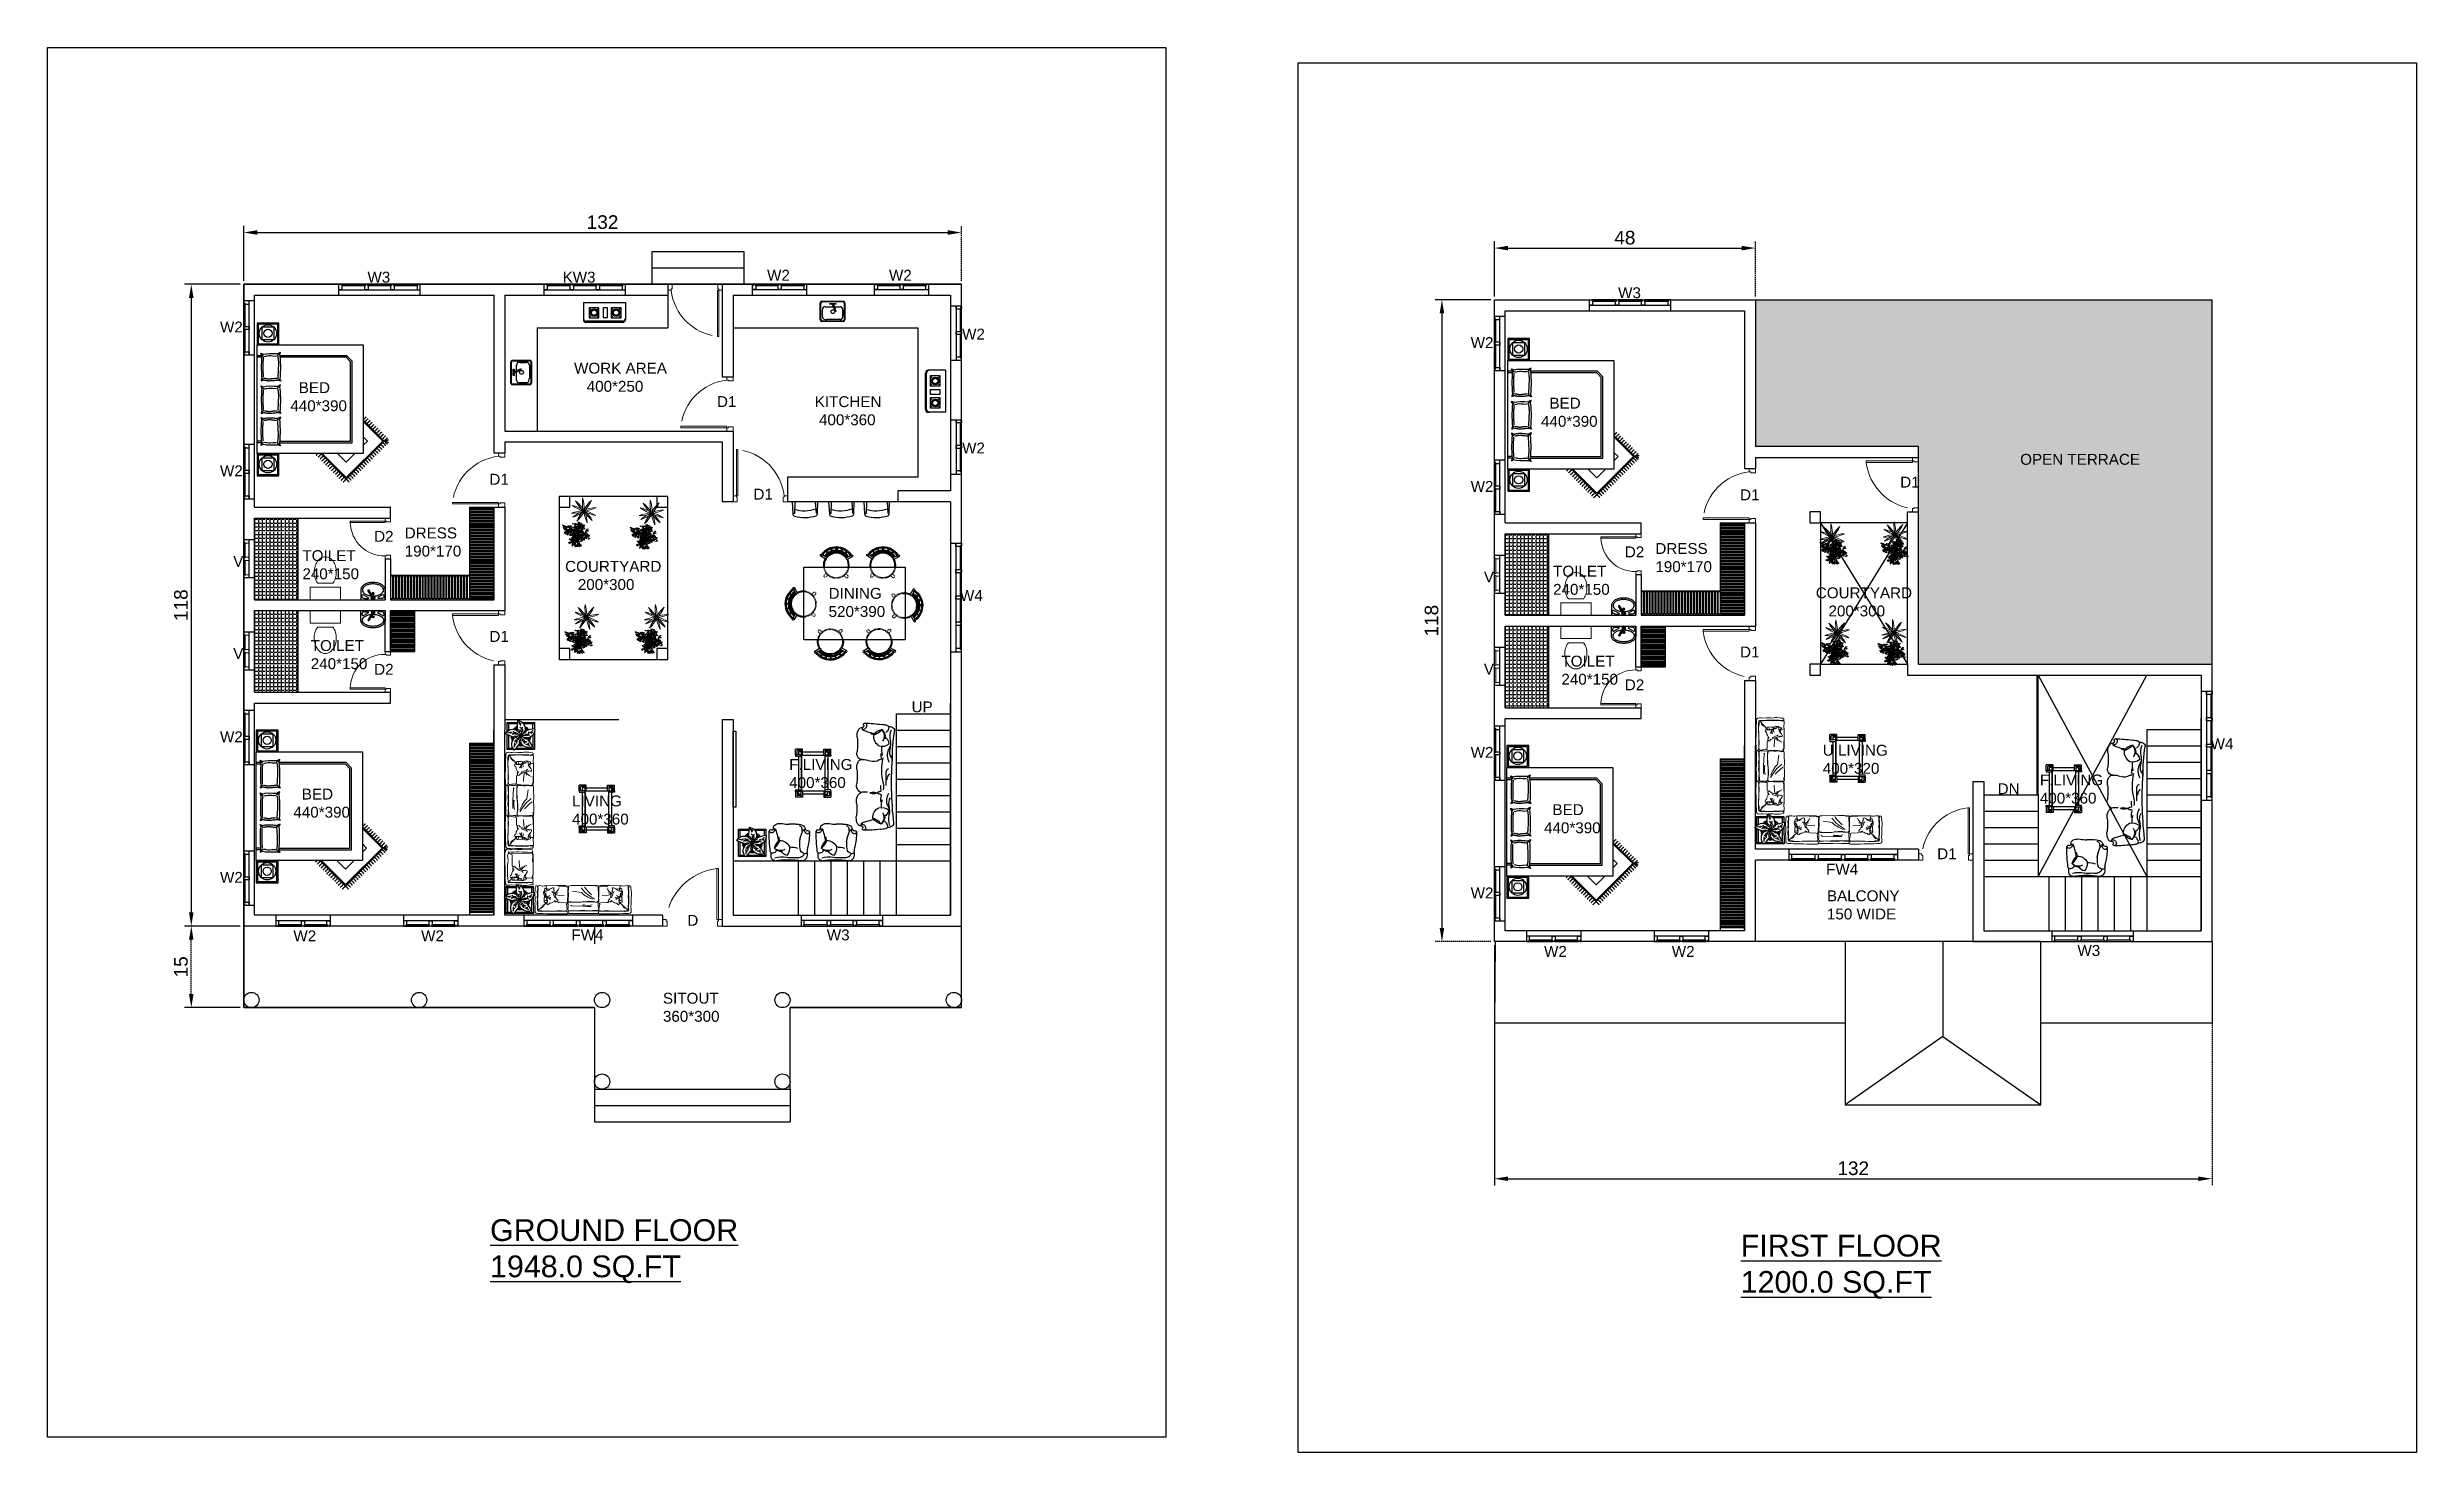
# Model space of a CAD drawing. Header units: inches. Extents: x -2903 to 3367, y -161 to 1064.
# Drawn here: x 2930.9 to 3366.6, y -1.1 to 257.3 of the extents above; entities that cross this region are included whole.
import ezdxf

# ---------------------------------------------------------------- set-up
doc = ezdxf.new("R2010")
doc.units = ezdxf.units.IN
doc.header["$MEASUREMENT"] = 0
for name, pattern in [('ACAD_ISO03W100', [30, 12, -18]), ('DASHED2', [0.375, 0.25, -0.125]), ('HIDDEN', [0.375, 0.25, -0.125])]:
    doc.linetypes.add(name, pattern=pattern)
for name, color, linetype in [('block', 7, 'Continuous'), ('ELE', 141, 'Continuous'), ('FUR', 35, 'Continuous'), ('FUR-IN', 1, 'Continuous'), ('FURN', 161, 'Continuous'), ('FURNICHUR', 53, 'Continuous'), ('glass', 160, 'Continuous'), ('wall', 7, 'Continuous'), ('windows', 50, 'Continuous')]:
    doc.layers.add(name, color=color, linetype=linetype)
for name, color, linetype, lineweight in [('DIMENSION', 31, 'Continuous', 25), ('door', 42, 'Continuous', 20), ('furniture', 8, 'Continuous', 9), ('FURNITURES', 7, 'Continuous', 9), ('HAT', 8, 'Continuous', 13), ('landscape', 84, 'Continuous', 0), ('SUNSHADE', 63, 'ACAD_ISO03W100', 20), ('tefris', 96, 'Continuous', 20), ('VENTILATOR', 42, 'ACAD_ISO03W100', 20)]:
    doc.layers.add(name, color=color, linetype=linetype, lineweight=lineweight)
doc.styles.get("Standard").update_dxf_attribs({"font": 'arial.ttf'})
doc.dimstyles.new('ISO-25', dxfattribs={"dimtxt": 2.5, "dimasz": 2.5, "dimexe": 1.25, "dimexo": 0.625, "dimtad": 1, "dimtxsty": 'Standard', "dimcen": 2.5, "dimadec": 0, "dimazin": 0, "dimtfac": 1, "dimtmove": 0, "dimatfit": 3, "dimfxl": 1, "dimarcsym": 0})
pattern_1 = [(0, (29406.5768, -97486.0857), (0, 0.6985), [0.508, -0.1905]), (90, (29406.5768, -97486.0857), (-0.6985, 4e-17), [0.508, -0.1905])]
pattern_2 = [(0, (29636.6011, -97488.9476), (0, 0.6985), [0.508, -0.1905]), (90, (29636.6011, -97488.9476), (-0.6985, 4e-17), [0.508, -0.1905])]

msp = doc.modelspace()

# ---------------------------------------------------------------- texts
at = {"layer": 'DIMENSION'}
for s, insert, char_height, width, attachment_point in [('W3', (2993.931, 216.013, -204.192), 2, 7.2361, 3), ('KW3', (3031.686, 216.013, -204.192), 2, 7.2361, 3), ('W2', (3067.431, 216.364, -204.192), 2, 7.2361, 3), ('W2', (3089.853, 216.364, -204.192), 2, 7.2361, 3), ('W3', (3223.956, 213.151, -204.192), 2, 7.2361, 3), ('W2', (2966.815, 206.842, -204.192), 2, 7.2361, 3), ('W2', (3103.303, 205.539, -204.192), 2, 7.2361, 3), ('W2', (3196.839, 203.98, -204.192), 2, 7.2361, 3), ('WORK AREA\\P   400*250', (3027.743, 199.278, -204.192), 2, 40.00135, 1), ('   BED\\P 440*390', (2974.782, 195.704, -204.192), 2, 40.00135, 1), ('D1', (3054.029, 193.139, -204.192), 2, 40.00135, 1), ('KITCHEN\\P 400*360', (3072.012, 193.124, -204.192), 2, 40.00135, 1), ('   BED\\P 440*390', (3204.807, 192.843, -204.192), 2, 40.00135, 1), ('W2', (3103.303, 184.604, -204.192), 2, 7.2361, 3), ('W2', (2966.815, 180.396, -204.192), 2, 7.2361, 3), ('D1', (3012.173, 178.854, -204.192), 2, 40.00135, 1), ('OPEN TERRACE', (3293.714, 182.516, -204.192), 2, 40.00135, 1), ('D1', (3060.74, 176.117, -204.192), 2, 40.00135, 1), ('W2', (3196.839, 177.534, -204.192), 2, 7.2361, 3), ('D1', (3242.197, 175.992, -204.192), 2, 40.00135, 1), ('D1', (3271.653, 178.327, -204.192), 2, 40.00135, 1), ('D2', (2990.973, 168.364, -204.192), 2, 40.00135, 1), ('   DRESS\\P   190*170', (2994.262, 168.986, -204.192), 2, 40.00135, 1), ('   DRESS\\P   190*170', (3224.286, 166.124, -204.192), 2, 40.00135, 1), ('V', (2966.914, 163.754, -204.192), 2, 7.2361, 3), ('   TOILET\\P   240*150', (2975.456, 164.812, -204.192), 2, 40.00135, 1), ('COURTYARD\\P   200*300', (3026.105, 162.836, -204.192), 2, 40.00135, 1), ('   TOILET\\P   240*150', (3205.48, 161.95, -204.192), 2, 40.00135, 1), ('D2', (3220.997, 165.502, -204.192), 2, 40.00135, 1), ('DINING\\P520*390', (3074.555, 157.88, -204.192), 2, 40.00135, 1), ('W4', (3102.91, 157.473, -204.192), 2, 7.2361, 3), ('V', (3196.938, 160.892, -204.192), 2, 7.2361, 3), ('COURTYARD\\P   200*300', (3256.129, 157.974, -204.192), 2, 40.00135, 1), ('   TOILET\\P   240*150', (2976.985, 148.285, -204.192), 2, 40.00135, 1), ('D1', (3012.173, 149.96, -204.192), 2, 40.00135, 1), ('V', (2966.914, 146.814, -204.192), 2, 7.2361, 3), ('D2', (2990.973, 143.921, -204.192), 2, 40.00135, 1), ('V', (3196.938, 143.952, -204.192), 2, 7.2361, 3), ('   TOILET\\P   240*150', (3207.009, 145.423, -204.192), 2, 40.00135, 1), ('D1', (3242.197, 147.098, -204.192), 2, 40.00135, 1), ('D2', (3220.997, 141.059, -204.192), 2, 40.00135, 1), ('UP', (3093.701, 137.008, -204.192), 2, 7.2361, 3), ('W2', (2966.815, 131.505, -204.192), 2, 7.2361, 3), ('F.LIVING\\P400*360', (3067.309, 126.427, -204.192), 2, 40.00135, 1), ('W2', (3196.839, 128.643, -204.192), 2, 7.2361, 3), ('U.LIVING\\P400*320', (3257.406, 129.034, -204.192), 2, 40.00135, 1), ('W4', (3332.934, 130.226, -204.192), 2, 7.2361, 3), ('F.LIVING\\P400*360', (3297.333, 123.565, -204.192), 2, 40.00135, 1), ('   BED\\P 440*390', (2975.343, 120.977, -204.192), 2, 40.00135, 1), ('LIVING\\P400*360', (3027.381, 119.714, -204.192), 2, 40.00135, 1), ('   BED\\P 440*390', (3205.368, 118.116, -204.192), 2, 40.00135, 1), ('DN', (3293.604, 121.959, -204.192), 2, 7.2361, 3), ('D1', (3278.453, 110, -204.192), 2, 40.00135, 1), ('W2', (2966.815, 105.663, -204.192), 2, 7.2361, 3), ('FW4', (3263.918, 107.157, -204.192), 2, 7.2361, 3), ('W2', (3196.839, 102.801, -204.192), 2, 7.2361, 3), ('BALCONY\\P150 WIDE', (3258.174, 102.268, -204.192), 2, 40.00135, 1), ('D', (3048.575, 97.763, -204.192), 2, 40.00135, 1), ('W2', (2980.313, 94.911, -204.192), 2, 7.2361, 3), ('W2', (3003.805, 94.911, -204.192), 2, 7.2361, 3), ('FW4', (3033.161, 95.096, -204.192), 2, 7.2361, 3), ('W3', (3078.418, 95.079, -204.192), 2, 7.2361, 3), ('W2', (3210.337, 92.049, -204.192), 2, 7.2361, 3), ('W2', (3233.829, 92.049, -204.192), 2, 7.2361, 3), ('W3', (3308.442, 92.217, -204.192), 2, 7.2361, 3), ('SITOUT\\P360*300', (3044.086, 83.444, -204.192), 2, 40.00135, 1), ('{\\LGROUND FLOOR \\P1948.0 SQ.FT}', (3012.293, 41.813, -204.192), 4, 80.0027, 1), ('{\\LFIRST FLOOR \\P1200.0 SQ.FT}', (3242.317, 38.951, -204.192), 4, 80.0027, 1)]:
    msp.add_mtext(s, dxfattribs=dict(at, insert=insert, char_height=char_height, width=width, attachment_point=attachment_point))

# ---------------------------------------------------------------- blocks, each defined once
blk = doc.blocks.new('A$C1BF108CB')
at = {"layer": 'tefris'}
for p, q in [((1.2, 77), (0.7, 72.1)), ((0.7, 72.1), (1.2, 67)), ((3.6, 79.6), (1.2, 77)), ((7.6, 80.4), (3.6, 79.6)), ((15.8, 80.6), (7.6, 80.4)), ((23.8, 81.3), (15.8, 80.6)), ((35.6, 81.4), (23.8, 81.3)), ((51.2, 81.4), (35.6, 81.4)), ((62.6, 82), (51.2, 81.4)), ((92.6, 81.8), (62.6, 82)), ((93.4, 80.9), (95.8, 79.7)), ((96.3, 80.6), (116.8, 80.5)), ((116.8, 80.5), (130.8, 80.9)), ((130.8, 80.9), (140.8, 80.4)), ((140.8, 80.4), (174.3, 80.4)), ((174.3, 80.4), (179, 80.4)), ((185.3, 81.8), (215.3, 82)), ((215.3, 82), (226.6, 81.4)), ((226.6, 81.4), (242.3, 81.4)), ((242.3, 81.4), (254, 81.3)), ((254, 81.3), (262, 80.6)), ((262, 80.6), (270.2, 80.4)), ((270.2, 80.4), (274.2, 79.6)), ((274.2, 79.6), (276.6, 77)), ((276.6, 77), (277.1, 72.1)), ((277.1, 72.1), (276.7, 67)), ((0.1, 28.9), (0, 21.1)), ((0, 21.1), (0.7, 14.1)), ((1.2, 33.5), (0.1, 28.9)), ((1.4, 61.8), (0.6, 52.1)), ((0.6, 52.1), (0.9, 46.3)), ((0.7, 14.1), (1.6, 9.4)), ((0.9, 46.3), (1.1, 40.3)), ((1.1, 40.3), (1.2, 33.5)), ((1.2, 67), (1.4, 61.8)), ((1.6, 9.4), (2, 3.2)), ((29.1, 30.5), (27.6, 32.5)), ((33.7, 11.2), (36, 10)), ((96, 1.2), (93.2, 2.6)), ((100.6, 0.4), (96, 1.2)), ((108, 0.3), (101, 0.6)), ((117.6, 0.3), (108, 0.3)), ((125.2, 0.1), (117.6, 0.3)), ((133.4, 0.6), (125.2, 0.1)), ((139, 0.6), (133.4, 0.6)), ((143.6, 0), (139, 0.6)), ((171.8, 0.6), (143.6, 0)), ((177.8, 1.2), (171.8, 0.6)), ((181, 2.3), (177.8, 1.2)), ((182.8, 18.9), (182.4, 14.9)), ((182.9, 28.9), (182.8, 18.9)), ((183.1, 38.7), (182.9, 28.9)), ((244.1, 11.2), (241.9, 10)), ((248.7, 30.5), (250.2, 32.5)), ((276.3, 9.4), (275.8, 3.2)), ((277.1, 14.1), (276.3, 9.4)), ((276.7, 67), (276.4, 61.8)), ((276.4, 61.8), (277.2, 52.1)), ((276.7, 40.3), (276.6, 33.5)), ((276.6, 33.5), (277.7, 28.9)), ((277, 46.3), (276.7, 40.3)), ((277.2, 52.1), (277, 46.3)), ((277.8, 21.1), (277.1, 14.1)), ((277.7, 28.9), (277.8, 21.1))]:
    blk.add_line(p, q, dxfattribs=at)
for points in [[(2.9, 1.6), (7.3, 1.4), (9, 4.1), (8.5, 10.8), (7.2, 18), (7.9, 26), (7.2, 34.2), (8.5, 45), (8.4, 52.4), (9.3, 60.1), (9, 65.7), (8.5, 71.1), (9.9, 73.9), (18.9, 75), (30.7, 74.4), (48.5, 74), (68.1, 73.9), (89.7, 74), (94.6, 76.1), (95, 79.7), (93.4, 81.8)], [(7.9, 72), (8.1, 60.4), (7.2, 51.2), (7.8, 38.8), (7.8, 25), (7.6, 16.2), (8.5, 10.8), (7.4, 4.8), (7.3, 1.4)], [(10.7, 0.9), (9, 5.3), (9.7, 10.7), (8.9, 16.7), (8.8, 23.3), (9.1, 31.3), (8.1, 41.4), (8.4, 48.7), (8.8, 56.3), (9.1, 63.9), (8.5, 71.1), (14.6, 67.3), (20.2, 62.4), (25.3, 56.7), (29.8, 52.7), (35.4, 49.2), (30, 49.5), (27, 48.7), (27.4, 37.7), (27.7, 30.9), (25.9, 25.3), (25.4, 20.9), (25.9, 17.1), (27.9, 16.3), (27.5, 12.9), (28.8, 9.5), (32, 8.6), (36, 10), (41.1, 11.3), (44.4, 10.3), (46.8, 8.6), (50.6, 7), (54.4, 7.1), (54.6, 10.3), (53.5, 12.3), (55.3, 14.3), (55.2, 18.3), (56.8, 22.5), (58.3, 26.5), (59.3, 31), (61, 35.4), (63.3, 39.6), (65.9, 42.2), (67.3, 45.1), (65.8, 46.8), (62.6, 47.4), (58.8, 47.3), (55.5, 46.5), (51.6, 48.6), (48.2, 50.4), (44.8, 51), (42.4, 51.5), (40.1, 54.3), (36.9, 55.8), (35.1, 54.6), (35.2, 51.4), (34.8, 49.6), (32.2, 51.2), (27.5, 54.7), (24.7, 59.3), (22.4, 62.4), (18.6, 66), (14.6, 67.3), (10.7, 69.7), (9.2, 72.5), (12.3, 72.9), (20.3, 73), (28.7, 74.5), (39.6, 74.2), (49.1, 74), (60.5, 73.9), (69.3, 72.7)], [(93, 51.7), (91.1, 55), (91.9, 59.2), (92.6, 63.5), (93.3, 67.7), (93.3, 71.5), (90.7, 72.4), (85.9, 74), (71.5, 72.7)], [(98.7, 80.6), (95.1, 79.4), (95.1, 76.4), (95.7, 74.4), (101.7, 73.6), (109.1, 73.3), (118.6, 72.9), (128.5, 74.3), (136.3, 73.4), (143.9, 73.6)], [(179, 80.4), (182, 79.4), (182, 76.4), (181.4, 74.4), (175.4, 73.6), (168, 73.3), (158.4, 72.9), (148.6, 74.3), (140.8, 73.4), (133.2, 73.6)], [(274.9, 1.6), (270.5, 1.4), (268.8, 4.1), (269.3, 10.8), (270.6, 18), (269.9, 26), (270.6, 34.2), (269.3, 45), (269.5, 52.4), (268.6, 60.1), (268.8, 65.7), (269.3, 71.1), (267.9, 73.9), (259, 75), (247.2, 74.4), (229.3, 74), (209.7, 73.9), (188.2, 74), (183.2, 76.1), (182.8, 79.7), (184.5, 81.8)], [(184.8, 51.7), (186.7, 55), (186, 59.2), (185.2, 63.5), (184.5, 67.7), (184.5, 71.5), (187.1, 72.4), (192, 74), (206.3, 72.7)], [(267.1, 0.9), (268.9, 5.3), (268.1, 10.7), (269, 16.7), (269, 23.3), (268.8, 31.3), (269.8, 41.4), (269.4, 48.7), (269, 56.3), (268.7, 63.9), (269.3, 71.1), (263.3, 67.3), (257.6, 62.4), (252.5, 56.7), (248.1, 52.7), (242.4, 49.2), (247.8, 49.5), (250.8, 48.7), (250.4, 37.7), (250.2, 30.9), (251.9, 25.3), (252.4, 20.9), (252, 17.1), (249.9, 16.3), (250.3, 12.9), (249.1, 9.5), (245.8, 8.6), (241.9, 10), (236.7, 11.3), (233.5, 10.3), (231, 8.6), (227.2, 7), (223.4, 7.1), (223.3, 10.3), (224.3, 12.3), (222.5, 14.3), (222.6, 18.3), (221, 22.5), (219.5, 26.5), (218.5, 31), (216.8, 35.4), (214.5, 39.6), (211.9, 42.2), (210.5, 45.1), (212, 46.8), (215.2, 47.4), (219, 47.3), (222.4, 46.5), (226.2, 48.6), (229.6, 50.4), (233, 51), (235.4, 51.5), (237.7, 54.3), (240.9, 55.8), (242.7, 54.6), (242.6, 51.4), (243, 49.6), (245.6, 51.2), (250.3, 54.7), (253.1, 59.3), (255.4, 62.4), (259.2, 66), (263.3, 67.3), (267.1, 69.7), (268.6, 72.5), (265.5, 72.9), (257.5, 73), (249.2, 74.5), (238.3, 74.2), (228.7, 74), (217.3, 73.9), (208.5, 72.7)], [(269.9, 72), (269.8, 60.4), (270.6, 51.2), (270.1, 38.8), (270, 25), (270.2, 16.2), (269.3, 10.8), (270.4, 4.8), (270.5, 1.4)], [(34, 9.3), (32.8, 4.6), (32.3, 1), (27.3, 1.5), (22.9, 2), (18.1, 1.2), (12.7, 0.9), (10.6, 1.1)], [(27, 48.7), (27.1, 45.7), (31.3, 43.6), (33.7, 43.6)], [(35.4, 49.2), (35.5, 46), (34.5, 41.4), (33.8, 35.6), (31.3, 30.8), (29.9, 26.1), (28.6, 21.7), (27.2, 18.5), (27.9, 16.3), (34.1, 16.4), (40.3, 14.3), (42.9, 12.3), (44.4, 10.3)], [(27.5, 35.7), (28.8, 32.9), (30.6, 32.2)], [(35.7, 14), (33.7, 11.2), (30.4, 9)], [(31.7, 31.6), (32.5, 28.8), (32.3, 25.4), (30.6, 21.8)], [(45.1, 40.8), (41.4, 38.1), (37, 36), (34.2, 34), (31.7, 31.6), (37.1, 31.8), (40.1, 30.7), (42.7, 29.3)], [(95.3, 2.5), (88.3, 0.8), (70.9, 0.7), (63.1, 0.8), (32.3, 1)], [(34.2, 34), (40, 35.5), (44.4, 35.9), (45.6, 35), (44.8, 33.6)], [(37, 36), (35.5, 39.8), (36.5, 43.6), (35.4, 48.4)], [(49.5, 17.8), (52.8, 21.3), (53.7, 25.7), (55.3, 29.9), (56.8, 33.5), (58.2, 35.3)], [(66.6, 46), (62.4, 47.4), (59.3, 45.8), (56.5, 43.9)], [(56.8, 22.5), (62.6, 18.8), (67.5, 13.3), (70.4, 7.5)], [(56.8, 22.5), (62.8, 22), (66.4, 21.3)], [(57.6, 22.4), (60.5, 26.4), (66.3, 28.3), (84.1, 29.3)], [(93, 51.7), (88.2, 50.2), (70.4, 49.3), (66, 48.8)], [(94.2, 5.1), (90.2, 3.8), (86.3, 2), (68.3, 2.1)], [(95.3, 2.5), (96, 6.3), (95.5, 12.9), (95, 20.7), (94.9, 27.7), (94.8, 34.7), (94.6, 37.5), (94.1, 42.9), (93.8, 47.1), (92.4, 49)], [(106.6, 0.4), (104.6, 1.5), (99.6, 2), (95.8, 1.2), (94.6, 4.4), (93.6, 9.4), (93.6, 16.4), (93.3, 23.2), (93.3, 30.8), (94.5, 38.2), (95.1, 44.8), (97.4, 47.4), (102.6, 47.9), (107.4, 46.7), (114, 46.3), (119.4, 46.1), (125.8, 46.1), (132.8, 47.2), (138.2, 46.8), (144.2, 48.4), (172, 48.7), (174.2, 47.8), (178.2, 47.2)], [(106.1, 40.1), (120.1, 30.5), (132.7, 21), (140.6, 11.8), (144, 7.6)], [(112.3, 40.1), (125.3, 33.7), (136.5, 26.8), (143.5, 20.2), (169.8, 16.4)], [(138.6, 55.4), (139.8, 57), (132.6, 57.4), (125.4, 57.5), (117.4, 56.5), (113, 55.7)], [(114.9, 26.9), (122.5, 19.5), (129.8, 11.4), (135.2, 4.8)], [(172.6, 56.8), (175.2, 58), (173, 58.8), (139.6, 59.8), (126, 60.3), (116, 60.3)], [(179.6, 46.9), (181.7, 43.1), (181.9, 35.6), (180.9, 30.7), (180.9, 23.7), (181.9, 17.5), (180.6, 11.3), (180.4, 5.5), (180.4, 3.1), (181, 2.3)], [(182.6, 2.5), (181.8, 6.3), (182.3, 12.9), (182.8, 20.7), (182.9, 27.7), (183, 34.7), (183.3, 37.5), (183.7, 42.9), (184, 47.1), (185.4, 49)], [(182.6, 2.5), (189.5, 0.8), (206.9, 0.7), (214.7, 0.8), (245.5, 1)], [(183.6, 5.1), (187.6, 3.8), (191.6, 2), (209.5, 2.1)], [(184.8, 51.7), (189.6, 50.2), (207.4, 49.3), (211.8, 48.8)], [(220.2, 22.4), (217.3, 26.4), (211.5, 28.3), (193.7, 29.3)], [(221, 22.5), (215.2, 18.8), (210.3, 13.3), (207.4, 7.5)], [(211.3, 46), (215.4, 47.4), (218.6, 45.8), (221.3, 43.9)], [(221, 22.5), (215, 22), (211.4, 21.3)], [(228.4, 17.8), (225, 21.3), (224.1, 25.7), (222.5, 29.9), (221, 33.5), (219.6, 35.3)], [(243.6, 34), (237.8, 35.5), (233.4, 35.9), (232.2, 35), (233, 33.6)], [(232.7, 40.8), (236.4, 38.1), (240.8, 36), (243.6, 34), (246.1, 31.6), (240.8, 31.8), (237.7, 30.7), (235.1, 29.3)], [(242.4, 49.2), (242.4, 46), (243.3, 41.4), (244, 35.6), (246.5, 30.8), (247.9, 26.1), (249.2, 21.7), (250.6, 18.5), (249.9, 16.3), (243.7, 16.4), (237.5, 14.3), (234.9, 12.3), (233.5, 10.3)], [(240.8, 36), (242.3, 39.8), (241.3, 43.6), (242.4, 48.4)], [(242.1, 14), (244.1, 11.2), (247.4, 9)], [(243.9, 9.3), (245, 4.6), (245.5, 1), (250.5, 1.5), (255, 2), (259.7, 1.2), (265.1, 0.9), (267.2, 1.1)], [(250.8, 48.7), (250.7, 45.7), (246.5, 43.6), (244.1, 43.6)], [(246.1, 31.6), (245.3, 28.8), (245.5, 25.4), (247.2, 21.8)], [(250.4, 35.7), (249, 32.9), (247.2, 32.2)]]:
    blk.add_lwpolyline(points, dxfattribs=at)
blk.add_lwpolyline([(179.4, 48), (182.4, 48.9), (181.6, 54.3), (182.2, 59.5), (182.2, 64.5), (182.4, 68.2), (181, 71.9), (177.6, 73.2), (146.6, 72.4), (134.2, 72.4), (122.8, 73.1), (112.2, 72.5), (101.8, 72.2), (95.8, 71.8), (95, 66.8), (95.2, 58), (95.6, 51.6), (96.6, 48.4), (102.6, 47.9), (111.8, 47.3), (121.4, 47.1), (131.2, 47), (138.8, 47.8), (170.4, 48.8), (176.6, 48.6)], close=True, dxfattribs=at)
blk = doc.blocks.new('A$C6E04459D')
at = {"layer": 'tefris'}
for p, q in [((1.2, 77), (0.7, 72.1)), ((0.7, 72.1), (1.2, 66.9)), ((3.6, 79.6), (1.2, 77)), ((7.6, 80.4), (3.6, 79.6)), ((12.1, 81.8), (7.6, 80.4)), ((12.1, 81.8), (42.1, 82)), ((42.1, 82), (53.5, 81.4)), ((53.5, 81.4), (69.1, 81.4)), ((69.1, 81.4), (80.9, 81.3)), ((80.9, 81.3), (88.9, 80.6)), ((88.9, 80.6), (97.1, 80.4)), ((97.1, 80.4), (101.1, 79.6)), ((101.1, 79.6), (103.5, 77)), ((103.5, 77), (104, 72.1)), ((104, 72.1), (103.5, 66.9)), ((0.1, 28.9), (0, 21.1)), ((0, 21.1), (0.7, 14.1)), ((1.2, 33.5), (0.1, 28.9)), ((1.4, 61.8), (0.6, 52.1)), ((0.6, 52.1), (0.9, 46.3)), ((0.7, 14.1), (1.6, 9.3)), ((0.9, 46.3), (1.1, 40.3)), ((1.1, 40.3), (1.2, 33.5)), ((1.2, 66.9), (1.4, 61.8)), ((1.6, 9.3), (2, 3.2)), ((82.9, 22.5), (80.7, 21.3)), ((87.6, 41.8), (89, 43.8)), ((103.1, 9.3), (102.6, 3.2)), ((104, 14.1), (103.1, 9.3)), ((103.5, 66.9), (103.3, 61.8)), ((103.3, 61.8), (104.1, 52.1)), ((103.6, 40.3), (103.5, 33.5)), ((103.5, 33.5), (104.6, 28.9)), ((103.8, 46.3), (103.6, 40.3)), ((104.1, 52.1), (103.8, 46.3)), ((104.7, 21.1), (104, 14.1)), ((104.6, 28.9), (104.7, 21.1))]:
    blk.add_line(p, q, dxfattribs=at)
for points in [[(10.1, 2.3), (9, 5.3), (9.7, 10.7), (8.9, 16.7), (8.8, 23.3), (9.1, 31.3), (8.1, 41.4), (8.4, 48.7), (8.8, 56.3), (9.1, 63.9), (8.5, 71.1)], [(11.7, 8), (13.6, 66.3), (12.8, 70.5), (12.1, 69.9), (8.5, 71.1), (11.4, 71.5), (14, 72.4), (18.8, 74), (33.2, 72.7)], [(12.1, 69.9), (16.5, 61.4), (46.2, 60.6), (50.6, 60.1)], [(95.5, 72.5), (95.5, 72.5), (92.4, 72.9), (84.4, 73), (76, 74.5), (65.1, 74.2), (55.6, 74), (44.2, 73.9), (35.4, 72.7)], [(86.9, 64), (81.2, 60.5), (86.6, 60.8), (89.6, 60), (89.3, 49), (89, 42.2), (90.7, 36.5), (91.2, 32.1), (90.8, 28.3), (88.8, 27.6), (89.1, 24.2), (87.9, 20.8), (84.6, 19.8), (80.7, 21.3), (75.5, 22.6), (72.3, 21.6), (69.8, 19.8), (66, 18.3), (62.2, 18.3), (62.1, 21.5), (63.1, 23.5), (61.3, 25.6), (61.4, 29.6), (59.8, 33.8), (58.3, 37.8), (57.4, 42.2), (55.6, 46.6), (53.3, 50.9), (50.7, 53.5), (49.4, 56.3), (50.8, 58.1), (54, 58.7), (57.8, 58.6), (61.2, 57.8), (65, 59.9), (68.4, 61.7), (71.8, 62.2), (74.2, 62.8), (76.5, 65.5), (79.7, 67.1), (81.5, 65.9), (81.4, 62.7), (81.8, 60.9), (84.4, 62.5), (89.1, 66), (95.5, 72.5)], [(94, 0.9), (95.7, 5.3), (94.9, 10.7), (95.8, 16.7), (95.9, 23.3), (95.6, 31.3), (96.6, 41.4), (96.3, 48.7), (95.9, 56.3), (95.6, 63.9), (96.2, 71.1)], [(96.8, 72), (96.6, 60.4), (97.5, 51.2), (96.9, 38.8), (96.8, 25), (97.1, 16.2), (96.1, 10.8), (97.3, 4.8), (97.4, 1.4)], [(9.2, 2.8), (6.3, 1.7), (2, 3.2)], [(10.1, 2.3), (16.4, 0.8), (33.8, 0.7), (41.6, 0.8), (72.4, 1)], [(10.5, 5.1), (14.5, 3.8), (18.4, 2), (36.4, 2.1)], [(59, 33.7), (56.1, 37.6), (50.3, 39.5), (32.5, 40.6)], [(59.8, 33.8), (54, 30.1), (49.1, 24.5), (46.2, 18.8)], [(50.1, 57.2), (54.2, 58.7), (57.4, 57), (60.1, 55.2)], [(59.8, 33.8), (53.8, 33.3), (50.2, 32.5)], [(67.2, 29.1), (63.8, 32.5), (62.9, 36.9), (61.3, 41.2), (59.8, 44.8), (58.4, 46.6)], [(82.4, 45.3), (76.6, 46.7), (72.2, 47.2), (71, 46.2), (71.8, 44.8)], [(71.5, 52), (75.3, 49.4), (79.6, 47.3), (82.4, 45.3), (84.9, 42.8), (79.6, 43.1), (76.6, 41.9), (73.9, 40.6)], [(81.2, 60.5), (81.2, 57.3), (82.1, 52.7), (82.8, 46.9), (85.4, 42), (86.7, 37.4), (88, 33), (89.4, 29.8), (88.8, 27.6), (82.6, 27.7), (76.3, 25.5), (73.7, 23.6), (72.3, 21.6)], [(82.7, 20.6), (83.8, 4.6), (72.4, 1), (77.4, 1.5), (81.8, 2), (86.6, 1.2), (92, 0.9), (94.1, 1.1)], [(79.6, 47.3), (81.1, 51.1), (80.1, 54.9), (81.2, 59.7)], [(80.9, 25.3), (82.9, 22.5), (86.3, 20.3)], [(89.6, 60), (89.5, 57), (85.3, 54.8), (82.9, 54.9)], [(84.9, 42.8), (84.1, 40), (84.3, 36.6), (86, 33)], [(89.2, 47), (87.8, 44.2), (86, 43.4)], [(97.4, 1.4), (100.9, 0), (102.6, 3.2)]]:
    blk.add_lwpolyline(points, dxfattribs=at)
blk = doc.blocks.new('FLO')
for p, q in [((-22.1, 22), (-24.6, 24.5)), ((-22.1, 22), (-22.1, 4.6)), ((-13.3, 22), (-22.1, 22)), ((22.9, 22), (-1.9, 22)), ((22.9, 22), (25.4, 24.5)), ((22.9, -9.7), (22.9, 22)), ((-22.1, -23), (-24.6, -25.5)), ((-22.1, -6.2), (-22.1, -23)), ((-22.1, -23), (-10, -23)), ((-1.2, -23), (22.9, -23)), ((22.9, -23), (22.9, -15)), ((22.9, -23), (25.4, -25.5))]:
    blk.add_line(p, q)
at = {"color": 81}
for p, q in [((-21.5, 0.4), (-23.7, -2.5)), ((-10.1, 22.2), (-4.8, 16.4)), ((-6.6, 20.8), (-4.1, 18.8)), ((13.2, 12), (15.9, 14)), ((18.4, 16.2), (15.2, 8.6)), ((-26.4, -4.5), (-19.2, -0.7)), ((-6.6, -16.1), (-5, -25.2)), ((-4.3, -18.1), (-5, -20.9)), ((12.8, -12.3), (21, -12.5)), ((15.5, -9.4), (17.7, -12.1))]:
    blk.add_line(p, q, dxfattribs=at)
for points in [[(-11.9, -6.5, -0.022003), (-28.3, -5.7, -0.461812), (-8.8, 6.8)], [(-6.3, 1.1, -0.366952), (-12.3, 0.9, -0.006014), (-15.9, 3.6)], [(-15, -1.7, -0.80506), (-6.1, -0.3, -0.80506)], [(-9.7, 9.1, -0.022003), (-14, 25, -0.461812), (3.9, 10.3)], [(-13, 7.4, -0.80506), (-5, 3.3, -0.80506)], [(-11.4, 0.2, -0.002038), (-11.3, 0.3)], [(-4.3, 4.5, -0.297118), (-8.8, 6.8, -0.297118)], [(-7.2, 14.4, -0.023682), (-6, 13.6, -0.023682)], [(-7, 1.1, -0.117555), (0, -0.2)], [(-6, 13.6, -0.80506), (-1.9, 5.6, -0.80506)], [(-5.5, 5.3, -0.131311), (0, -0.2)], [(-3.1, 10.7, -0.002038), (-3, 10.6)], [(-0.7, 6.2, -0.366952), (-2.8, 11.7, -0.006014), (-1.3, 16)], [(-0.9, 6.8, -0.117555), (0, -0.2)], [(3.4, 5.9, -0.117555), (0, -0.2)], [(6.4, 2.7, -0.117555), (0, -0.2)], [(3.2, 14.5, -0.80506), (1.9, 5.6, -0.80506)], [(3.2, 5.3, -0.297118), (3.9, 10.3, -0.297118)], [(11.3, 9.7, -0.80506), (4.9, 3.4, -0.80506)], [(5.9, 11.8, -0.022003), (19.7, 20.8, -0.461812), (11.2, -0.8)], [(5.9, 2.4, -0.366952), (10.5, 6.1)], [(15, 1.2, -0.80506), (6.1, -0.2, -0.80506)], [(11.7, 11.1, -0.09336), (9.4, 5.9, -0.09336)], [(11.8, 6.1, -0.004254), (15, 6)], [(-16.2, -2.5, -0.023682), (-15, -1.6, -0.023682)], [(2.3, -13.5, -0.022003), (-3.6, -28.8, -0.461812), (-9.4, -6.4)], [(-11.3, -10.2, -0.80506), (-5, -3.8, -0.80506)], [(-5.9, -2.8, -0.297118), (-9.4, -6.4)], [(-5.9, -12.3, -0.004254), (-8.5, -14.1)], [(-6.4, -3.2, -0.117555), (0, -0.2)], [(-3.3, -15, -0.80506), (-1.9, -6.1, -0.80506)], [(-3.3, -5.8, -0.297118), (-4, -10.8)], [(-2.9, -16.3, -0.09336), (-4, -10.8, -0.09336)], [(-3.4, -6.4, -0.117555), (0, -0.2)], [(0.8, -7.2, -0.117555), (0, -0.2)], [(4.8, -5.4, -0.117555), (0, -0.2)], [(6.9, -1.6, -0.117555), (0, -0.2)], [(6, -14.1, -0.80506), (1.9, -6.1, -0.80506)], [(0.6, -6.6, -0.297118), (3, -11.1)], [(13.3, -2.1, -0.022003), (26.1, -12.5, -0.459343), (3, -11.2)], [(4.3, -5, -0.297118), (8.8, -7.3)], [(13, -7.9, -0.80506), (4.9, -3.8, -0.80506)], [(6.3, -1.6, -0.297118), (11.2, -0.8, -0.297118)], [(14.4, -7.9, -0.09336), (8.8, -7.3, -0.09336)], [(9.6, -9.6, -0.004254), (10.6, -12.6)]]:
    blk.add_lwpolyline(points, format="xyb", dxfattribs=at)
for points in [[(-24.6, 2.4), (-24.6, 24.5), (-13.9, 24.5)], [(-6.7, 24.5), (25.4, 24.5), (25.4, -11.9)], [(-8.1, -25.5), (-24.6, -25.5), (-24.6, -6)], [(25.4, -13.1), (25.4, -25.5), (-2.2, -25.5)]]:
    blk.add_lwpolyline(points)
at = {"color": 25}
for radius, start, end in [(18.3, 127.7512, 156.6054), (16.3, 130.5367, 152.0254), (18.3, 55.7512, 84.6054), (16.3, 58.5367, 80.0254), (16.3, 346.5367, 8.0254), (18.3, 343.7512, 12.6054), (18.3, 199.7512, 228.6054), (16.3, 202.5367, 224.0254), (18.3, 271.7512, 300.6054), (16.3, 274.5367, 296.0254)]:
    blk.add_arc((0, -0.2), radius, start, end, dxfattribs=at)
blk = doc.blocks.new('gr2')
at = {"layer": 'block'}
blk.add_blockref('FLO', (1497.8, 3093.1), dxfattribs=at)
blk = doc.blocks.new('center table')
at = {"layer": 'FURN'}
for p, q in [((-80, 280), (-80, 320)), ((-40, 320), (-80, 320)), ((-70, 280), (-70, 310)), ((-40, 310), (-70, 310)), ((130, 320), (170, 320)), ((130, 310), (160, 310)), ((160, 280), (160, 310)), ((170, 280), (170, 320)), ((-80, 20), (-80, -20)), ((-70, 20), (-70, -10)), ((160, 20), (160, -10)), ((170, 20), (170, -20)), ((-40, -20), (-80, -20)), ((-40, -10), (-70, -10)), ((130, -10), (160, -10)), ((130, -20), (170, -20))]:
    blk.add_line(p, q, dxfattribs=at)
for points in [[(-30, 278), (-30, 320), (-40, 320), (-40, 280), (-80, 280), (-80, 270), (-38, 270)], [(120, 278), (120, 320), (130, 320), (130, 280), (170, 280), (170, 270), (128, 270)], [(130, 300), (150, 300), (150, 280)], [(-30, 22), (-30, -20), (-40, -20), (-40, 20), (-80, 20), (-80, 30), (-38, 30)], [(120, 22), (120, -20), (130, -20), (130, 20), (170, 20), (170, 30), (128, 30)]]:
    blk.add_lwpolyline(points, dxfattribs=at)
at = {"layer": 'glass'}
for p, q in [((-38, 278), (-38, 22)), ((128, 278), (-38, 278)), ((128, 22), (128, 278)), ((128, 278), (128, 22)), ((-38, 22), (128, 22))]:
    blk.add_line(p, q, dxfattribs=at)
for points in [[(-40, 300), (-60, 300), (-60, 280)], [(-60, 270), (-60, 30)], [(120, 300), (-30, 300)], [(150, 270), (150, 30)], [(-40, 0), (-60, 0), (-60, 20)], [(-30, 0), (120, 0)], [(130, 0), (150, 0), (150, 20)]]:
    blk.add_lwpolyline(points, dxfattribs=at)
blk = doc.blocks.new('1')
at = {"layer": 'FURN'}
for p, q in [((-128.1, 38.4), (-128.1, -1.6)), ((-88.1, 38.4), (-88.1, -1.6)), ((-87.4, 38.4), (112.6, 38.4)), ((112.6, 38.4), (112.6, -1.6)), ((112.6, 38.4), (112.6, -1.6))]:
    blk.add_line(p, q, dxfattribs=at)
at = {"layer": 'FURN', "color": 1}
for p, q in [((-67.4, 30), (-67.4, 38.4)), ((-64.4, 30.1), (-64.4, 38.4)), ((89.6, 30.1), (89.6, 38.4)), ((92.6, 30), (92.6, 38.4)), ((-87.4, -109.8), (-103.2, -125.6)), ((-103.2, -125.6), (-87.4, -141.4)), ((-72.2, -156.6), (-64.3, -164.5)), ((-64.3, -164.5), (-56.5, -156.6))]:
    blk.add_line(p, q, dxfattribs=at)
at = {"layer": 'FURN'}
for points in [[(-128.1, -1.6), (-88.1, -1.6), (-88.1, 38.4), (-128.1, 38.4)], [(112.6, 38.4), (112.6, -156.6), (-87.4, -156.6), (-87.4, 38.4)], [(-67.4, 29.9), (-70.3, 31), (-72, 31.5), (-71.4, 29.8), (-69.9, 27.6)], [(-69.9, 27.6), (-70.2, 26.3), (-71.1, 21.9), (-71.5, 15.7), (-71.3, 7.2), (-71.2, -0.5)], [(-67.4, 29.9), (-62.7, 30.3), (-56.6, 30.5), (-49.1, 30.9), (-31, 30.4), (-25.4, 29.6)], [(-25.4, 29.6), (-22.7, 30.6), (-20.9, 31.1), (-21.6, 29.3), (-23, 27.5)], [(-23, 27.5), (-22.9, 26.9), (-22.8, 26.2), (-22.7, 25.5), (-22.6, 24.7), (-22.5, 23.9), (-22.3, 23.1), (-22.1, 22.3), (-22, 21.5), (-21.8, 20.7), (-21.7, 19.9), (-21.6, 19), (-21.5, 18.1), (-21.5, 17.1), (-21.4, 15.9), (-21.5, 14.7), (-21.5, 13.2), (-21.6, 11.6), (-21.8, 9.8), (-21.9, 8), (-22.1, 6.1), (-22.3, 4.3), (-22.5, 2.6), (-22.7, 1), (-22.9, -0.4)], [(-9.2, 29.6), (-12, 30.6), (-13.7, 31.1), (-13, 29.3), (-11.7, 27.5)], [(-11.7, 27.5), (-11.7, 26.9), (-11.8, 26.2), (-11.9, 25.5), (-12, 24.7), (-12.2, 23.9), (-12.3, 23.1), (-12.5, 22.3), (-12.6, 21.5), (-12.8, 20.7), (-12.9, 19.9), (-13, 19), (-13.1, 18.1), (-13.2, 17.1), (-13.2, 15.9), (-13.2, 14.7), (-13.1, 13.2), (-13, 11.6), (-12.9, 9.8), (-12.7, 8), (-12.5, 6.1), (-12.3, 4.3), (-12.1, 2.6), (-11.9, 1), (-11.8, -0.4)], [(32.7, 29.9), (28.1, 30.3), (21.9, 30.5), (14.5, 30.9), (-3.6, 30.4), (-9.2, 29.6)], [(32.7, 29.9), (35.7, 31), (37.4, 31.5), (36.8, 29.8), (35.3, 27.6)], [(35.3, 27.6), (35.6, 26.3), (36.5, 21.9), (36.9, 15.7), (36.7, 7.2), (36.6, -0.5)], [(50.6, 29.6), (47.8, 30.6), (46.1, 31.1), (46.7, 29.3), (48.1, 27.5)], [(48.1, 27.5), (48.1, 26.9), (48, 26.2), (47.9, 25.5), (47.7, 24.7), (47.6, 23.9), (47.4, 23.1), (47.3, 22.3), (47.1, 21.5), (47, 20.7), (46.9, 19.9), (46.7, 19), (46.7, 18.1), (46.6, 17.1), (46.6, 15.9), (46.6, 14.7), (46.7, 13.2), (46.8, 11.6), (46.9, 9.8), (47.1, 8), (47.3, 6.1), (47.5, 4.3), (47.7, 2.6), (47.8, 1), (48, -0.4)], [(92.5, 29.9), (87.9, 30.3), (81.7, 30.5), (74.3, 30.9), (56.2, 30.4), (50.6, 29.6)], [(92.5, 29.9), (95.4, 31), (97.2, 31.5), (96.6, 29.8), (95, 27.6)], [(95, 27.6), (95.4, 26.3), (96.2, 21.9), (96.7, 15.7), (96.5, 7.2), (96.4, -0.5)], [(112.6, -1.6), (152.6, -1.6), (152.6, 38.4), (112.6, 38.4)], [(-69.2, -3.1), (-71.6, -4.3), (-73.4, -4.8), (-72.7, -3), (-71.2, -0.5)], [(-69.2, -3.1), (-62.5, -3.9), (-56.3, -4.3), (-48.9, -4.4), (-30.8, -4.3), (-24, -3.5)], [(-24, -3.5), (-22.4, -4.8), (-20.7, -5.3), (-21.3, -3.5), (-22.9, -0.4)], [(-10.7, -3.5), (-12.2, -4.8), (-13.9, -5.3), (-13.3, -3.5), (-11.8, -0.4)], [(34.5, -3.1), (27.8, -3.9), (21.7, -4.3), (14.2, -4.4), (-3.8, -4.3), (-10.7, -3.5)], [(34.5, -3.1), (37, -4.3), (38.8, -4.8), (38.1, -3), (36.6, -0.5)], [(49.1, -3.5), (47.6, -4.8), (45.8, -5.3), (46.4, -3.5), (48, -0.4)], [(94.3, -3.1), (87.6, -3.9), (81.5, -4.3), (74, -4.4), (55.9, -4.3), (49.1, -3.5)], [(94.3, -3.1), (96.8, -4.3), (98.5, -4.8), (97.9, -3), (96.4, -0.5)], [(-87.4, -78.7), (-134.3, -125.6), (-64.3, -195.6), (-25.4, -156.6)]]:
    blk.add_lwpolyline(points, dxfattribs=at)
at = {"layer": 'FURN', "color": 1}
for points in [[(-90.1, 36.4), (-126.1, 36.4), (-126.1, 0.4), (-90.1, 0.4)], [(150.6, 36.4), (114.6, 36.4), (114.6, 0.4), (150.6, 0.4)]]:
    blk.add_lwpolyline(points, close=True, dxfattribs=at)
at = {"layer": 'FURN'}
for points in [[(-95.8, 7.1), (-95.8, 29.6), (-118.3, 29.6), (-118.3, 7.1)], [(144.8, 7.1), (144.8, 29.6), (122.3, 29.6), (122.3, 7.1)]]:
    blk.add_lwpolyline(points, close=True, dxfattribs=at)
at = {"layer": 'FURN', "color": 1}
for points in [[(-67.3, 1.2), (-67.8, 1), (-68.3, 0.7), (-68.8, 0.3), (-69.3, -0.2), (-69.8, -0.8), (-70.3, -1.4), (-70.7, -2.2), (-71.2, -3)], [(-66.6, 26.8), (-66.8, 27.2), (-67.2, 27.6), (-67.5, 28), (-68, 28.4), (-68.5, 28.8), (-69.1, 29.1), (-69.7, 29.5), (-70.4, 29.9)], [(-66.2, 25.1), (-66.7, 22.4), (-67.2, 20.2), (-67.7, 16.6), (-67.6, 13.6), (-67.2, 9.7), (-66.9, 2.7)], [(-66.5, 0.5), (-64.4, 0.1), (-62.3, -0.2), (-60.3, -0.4), (-58.4, -0.6), (-56.5, -0.7), (-54.8, -0.7), (-53, -0.7), (-51.3, -0.7), (-49.7, -0.7), (-47.9, -0.7), (-45.9, -0.6), (-43.5, -0.5), (-40.5, -0.4), (-36.9, -0.1), (-32.4, 0.1), (-26.9, 0.5)], [(-64.8, 26.9), (-63.5, 27), (-62.2, 27.2), (-60.9, 27.3), (-59.5, 27.4), (-58.1, 27.5), (-56.6, 27.6), (-55.1, 27.6), (-53.4, 27.7), (-51.5, 27.7), (-49.5, 27.7), (-47.2, 27.8), (-44.5, 27.7), (-41.4, 27.7), (-37.7, 27.6), (-33.4, 27.5), (-28.5, 27.4)], [(-26.4, 26.6), (-26.2, 27), (-25.9, 27.5), (-25.5, 27.9), (-25.1, 28.2), (-24.6, 28.6), (-24, 29), (-23.4, 29.4), (-22.7, 29.8)], [(-26.2, 25.3), (-26, 23.8), (-25.7, 22.5), (-25.5, 21.4), (-25.3, 20.5), (-25.2, 19.8), (-25.1, 19.2), (-25, 18.6), (-24.9, 18.2), (-24.8, 17.7), (-24.7, 17.3), (-24.7, 16.9), (-24.6, 16.5), (-24.6, 16.1), (-24.6, 15.8), (-24.6, 15.3), (-24.7, 14.9), (-24.7, 14.5), (-24.8, 14), (-24.9, 13.5), (-24.9, 13.1), (-25, 12.6), (-25.1, 12.1), (-25.2, 11.6), (-25.3, 11.1), (-25.4, 10.7), (-25.4, 10.2), (-25.5, 9.5), (-25.6, 8.7), (-25.7, 7.6), (-25.8, 6.2), (-26, 4.3), (-26.1, 2)], [(-26, 0.5), (-25.5, 0.3), (-25, 0), (-24.5, -0.5), (-24, -1), (-23.6, -1.5), (-23.1, -2.2), (-22.6, -2.9), (-22.1, -3.8)], [(-8.7, 0.5), (-9.1, 0.3), (-9.6, 0), (-10.1, -0.5), (-10.6, -1), (-11.1, -1.5), (-11.6, -2.2), (-12, -2.9), (-12.5, -3.8)], [(-8.2, 26.6), (-8.4, 27), (-8.7, 27.5), (-9.1, 27.9), (-9.5, 28.2), (-10, 28.6), (-10.6, 29), (-11.2, 29.4), (-11.9, 29.8)], [(-8.4, 25.3), (-8.7, 23.8), (-8.9, 22.5), (-9.1, 21.4), (-9.3, 20.5), (-9.4, 19.8), (-9.6, 19.2), (-9.7, 18.6), (-9.8, 18.2), (-9.8, 17.7), (-9.9, 17.3), (-10, 16.9), (-10, 16.5), (-10, 16.1), (-10, 15.8), (-10, 15.3), (-10, 14.9), (-9.9, 14.5), (-9.8, 14), (-9.8, 13.5), (-9.7, 13.1), (-9.6, 12.6), (-9.5, 12.1), (-9.4, 11.6), (-9.3, 11.1), (-9.3, 10.7), (-9.2, 10.2), (-9.1, 9.5), (-9, 8.7), (-8.9, 7.6), (-8.8, 6.2), (-8.7, 4.3), (-8.5, 2)], [(31.9, 0.5), (29.7, 0.1), (27.7, -0.2), (25.7, -0.4), (23.8, -0.6), (21.9, -0.7), (20.1, -0.7), (18.4, -0.7), (16.7, -0.7), (15, -0.7), (13.3, -0.7), (11.3, -0.6), (8.9, -0.5), (5.9, -0.4), (2.2, -0.1), (-2.2, 0.1), (-7.7, 0.5)], [(30.2, 26.9), (28.9, 27), (27.6, 27.2), (26.3, 27.3), (24.9, 27.4), (23.5, 27.5), (22, 27.6), (20.4, 27.6), (18.7, 27.7), (16.9, 27.7), (14.9, 27.7), (12.6, 27.8), (9.9, 27.7), (6.7, 27.7), (3.1, 27.6), (-1.2, 27.5), (-6.1, 27.4)], [(31.6, 25.1), (32, 22.4), (32.5, 20.2), (33.1, 16.6), (33, 13.6), (32.6, 9.7), (32.3, 2.7)], [(31.9, 26.8), (32.2, 27.2), (32.5, 27.6), (32.9, 28), (33.3, 28.4), (33.9, 28.8), (34.4, 29.1), (35.1, 29.5), (35.8, 29.9)], [(32.7, 1.2), (33.2, 1), (33.7, 0.7), (34.1, 0.3), (34.6, -0.2), (35.1, -0.8), (35.6, -1.4), (36.1, -2.2), (36.6, -3)], [(51.1, 0.5), (50.6, 0.3), (50.2, 0), (49.7, -0.5), (49.2, -1), (48.7, -1.5), (48.2, -2.2), (47.7, -2.9), (47.3, -3.8)], [(51.6, 26.6), (51.3, 27), (51, 27.5), (50.7, 27.9), (50.2, 28.2), (49.7, 28.6), (49.2, 29), (48.5, 29.4), (47.8, 29.8)], [(51.4, 25.3), (51.1, 23.8), (50.9, 22.5), (50.7, 21.4), (50.5, 20.5), (50.3, 19.8), (50.2, 19.2), (50.1, 18.6), (50, 18.2), (49.9, 17.7), (49.9, 17.3), (49.8, 16.9), (49.8, 16.5), (49.8, 16.1), (49.8, 15.8), (49.8, 15.3), (49.8, 14.9), (49.9, 14.5), (49.9, 14), (50, 13.5), (50.1, 13.1), (50.2, 12.6), (50.3, 12.1), (50.3, 11.6), (50.4, 11.1), (50.5, 10.7), (50.6, 10.2), (50.6, 9.5), (50.7, 8.7), (50.8, 7.6), (50.9, 6.2), (51.1, 4.3), (51.3, 2)], [(91.6, 0.5), (89.5, 0.1), (87.4, -0.2), (85.4, -0.4), (83.5, -0.6), (81.7, -0.7), (79.9, -0.7), (78.2, -0.7), (76.5, -0.7), (74.8, -0.7), (73.1, -0.7), (71, -0.6), (68.6, -0.5), (65.7, -0.4), (62, -0.1), (57.5, 0.1), (52, 0.5)], [(89.9, 26.9), (88.7, 27), (87.4, 27.2), (86, 27.3), (84.7, 27.4), (83.3, 27.5), (81.8, 27.6), (80.2, 27.6), (78.5, 27.7), (76.7, 27.7), (74.7, 27.7), (72.3, 27.8), (69.7, 27.7), (66.5, 27.7), (62.9, 27.6), (58.6, 27.5), (53.6, 27.4)], [(91.3, 25.1), (91.8, 22.4), (92.3, 20.2), (92.8, 16.6), (92.7, 13.6), (92.3, 9.7), (92, 2.7)], [(91.7, 26.8), (92, 27.2), (92.3, 27.6), (92.7, 28), (93.1, 28.4), (93.6, 28.8), (94.2, 29.1), (94.9, 29.5), (95.6, 29.9)], [(92.5, 1.2), (92.9, 1), (93.4, 0.7), (93.9, 0.3), (94.4, -0.2), (94.9, -0.8), (95.4, -1.4), (95.9, -2.2), (96.4, -3)], [(-67.4, -3.3), (-67.4, -136.6), (82.6, -136.6), (92.6, -126.6), (92.6, -3.3)], [(-64.4, -3.6), (-64.4, -133.6), (81.3, -133.6), (89.6, -125.4), (89.6, -3.6)], [(-87.4, -81.5), (-131.5, -125.6), (-64.3, -192.8), (-28.2, -156.6)]]:
    blk.add_lwpolyline(points, dxfattribs=at)
for points in [[(-104.6, -84.6, -0.057684), (-104.2, -85.2, -0.07163), (-103.7, -85.5, -0.068761), (-103.2, -85.7, 0.08136), (-102.7, -85.9, 0.193021), (-102, -86.8, -0.15468), (-101.2, -88.1, -0.057194), (-100.6, -88.5, 0.056456), (-99.8, -89, 0.067925), (-99.4, -89.4, 0.045608), (-99, -90.2)], [(-101.1, -81, -0.057684), (-100.6, -81.6, -0.07163), (-100.2, -82, -0.068761), (-99.6, -82.2, 0.08136), (-99.2, -82.4, 0.193021), (-98.5, -83.3, -0.15468), (-97.7, -84.5, -0.057194), (-97, -85, 0.056456), (-96.3, -85.4, 0.067925), (-95.9, -85.9, 0.045608), (-95.5, -86.7)], [(-97.6, -77.5, -0.057684), (-97.1, -78.1, -0.07163), (-96.6, -78.4, -0.068761), (-96.1, -78.6, 0.08136), (-95.6, -78.8, 0.193021), (-94.9, -79.8, -0.15468), (-94.2, -81, -0.057194), (-93.5, -81.4, 0.056456), (-92.8, -81.9, 0.067925), (-92.4, -82.4, 0.045608), (-91.9, -83.2)], [(-94, -74, -0.057684), (-93.6, -74.5, -0.07163), (-93.1, -74.9, -0.068761), (-92.6, -75.1, 0.08136), (-92.1, -75.3, 0.193021), (-91.4, -76.2, -0.15468), (-90.6, -77.5, -0.057194), (-89.9, -77.9, 0.056456), (-89.2, -78.4, 0.067925), (-88.8, -78.8, 0.045608), (-88.4, -79.6)], [(-90.5, -70.4, -0.057684), (-90, -71, -0.07163), (-89.6, -71.4, -0.068761), (-89, -71.6, 0.08136), (-88.6, -71.8, 0.193021), (-87.9, -72.7, -0.10466), (-87.4, -73.6, -0.057194)], [(-140, -119.9, -0.057684), (-139.5, -120.5, -0.07163), (-139.1, -120.9, -0.068761), (-138.5, -121.1, 0.08136), (-138.1, -121.3, 0.193021), (-137.4, -122.2, -0.15468), (-136.6, -123.4, -0.057194), (-135.9, -123.9, 0.056456), (-135.2, -124.3, 0.067925), (-134.8, -124.8, 0.045608), (-134.3, -125.6)], [(-140, -131.2, 0.057684), (-139.5, -130.7, 0.07163), (-139.1, -130.3, 0.068761), (-138.5, -130.1, -0.08136), (-138.1, -129.9, -0.193021), (-137.4, -129, 0.15468), (-136.6, -127.8, 0.057194), (-135.9, -127.3, -0.056456), (-135.2, -126.8, -0.067925), (-134.8, -126.4, -0.045608), (-134.3, -125.6)], [(-136.5, -116.4, -0.057684), (-136, -117, -0.07163), (-135.5, -117.3, -0.068761), (-135, -117.5, 0.08136), (-134.5, -117.7, 0.193021), (-133.8, -118.7, -0.15468), (-133.1, -119.9, -0.057194), (-132.4, -120.3, 0.056456), (-131.7, -120.8, 0.067925), (-131.3, -121.3, 0.045608), (-130.8, -122)], [(-136.5, -134.8, 0.057684), (-136, -134.2, 0.07163), (-135.5, -133.8, 0.068761), (-135, -133.6, -0.08136), (-134.5, -133.4, -0.193021), (-133.8, -132.5, 0.15468), (-133.1, -131.3, 0.057194), (-132.4, -130.8, -0.056456), (-131.7, -130.4, -0.067925), (-131.3, -129.9, -0.045608), (-130.8, -129.1)], [(-132.9, -112.9, -0.057684), (-132.5, -113.4, -0.07163), (-132, -113.8, -0.068761), (-131.4, -114, 0.08136), (-131, -114.2, 0.193021), (-130.3, -115.1, -0.15468), (-129.5, -116.3, -0.057194), (-128.8, -116.8, 0.056456), (-128.1, -117.3, 0.067925), (-127.7, -117.7, 0.045608), (-127.3, -118.5)], [(-131.6, -113.9, -0.018346), (-131.4, -114, 0.08136), (-131, -114.2, 0.193021), (-130.3, -115.1, -0.15468), (-129.5, -116.3, -0.057194), (-128.8, -116.8, 0.056456), (-128.1, -117.3, 0.067925), (-127.7, -117.7, 0.045608), (-127.3, -118.5)], [(-129.4, -109.3, -0.057684), (-128.9, -109.9, -0.07163), (-128.4, -110.3, -0.068761), (-127.9, -110.5, 0.08136), (-127.5, -110.7, 0.193021), (-126.8, -111.6, -0.15468), (-126, -112.8, -0.057194), (-125.3, -113.3, 0.056456), (-124.6, -113.7, 0.067925), (-124.2, -114.2, 0.045608), (-123.7, -115)], [(-125.9, -105.8, -0.057684), (-125.4, -106.4, -0.07163), (-124.9, -106.7, -0.068761), (-124.4, -106.9, 0.08136), (-123.9, -107.1, 0.193021), (-123.2, -108.1, -0.15468), (-122.5, -109.3, -0.057194), (-121.8, -109.7, 0.056456), (-121.1, -110.2, 0.067925), (-120.6, -110.6, 0.045608), (-120.2, -111.4)], [(-122.3, -102.2, -0.057684), (-121.9, -102.8, -0.07163), (-121.4, -103.2, -0.068761), (-120.8, -103.4, 0.08136), (-120.4, -103.6, 0.193021), (-119.7, -104.5, -0.15468), (-118.9, -105.7, -0.057194), (-118.2, -106.2, 0.056456), (-117.5, -106.7, 0.067925), (-117.1, -107.1, 0.045608), (-116.7, -107.9)], [(-118.8, -98.7, -0.057684), (-118.3, -99.3, -0.07163), (-117.8, -99.7, -0.068761), (-117.3, -99.9, 0.08136), (-116.9, -100, 0.193021), (-116.2, -101, -0.15468), (-115.4, -102.2, -0.057194), (-114.7, -102.7, 0.056456), (-114, -103.1, 0.067925), (-113.6, -103.6, 0.045608), (-113.1, -104.4)], [(-115.3, -95.2, -0.057684), (-114.8, -95.8, -0.07163), (-114.3, -96.1, -0.068761), (-113.8, -96.3, 0.08136), (-113.3, -96.5, 0.193021), (-112.6, -97.4, -0.15468), (-111.8, -98.7, -0.057194), (-111.2, -99.1, 0.056456), (-110.5, -99.6, 0.067925), (-110, -100, 0.045608), (-109.6, -100.8)], [(-111.7, -91.6, -0.057684), (-111.3, -92.2, -0.07163), (-110.8, -92.6, -0.068761), (-110.2, -92.8, 0.08136), (-109.8, -93, 0.193021), (-109.1, -93.9, -0.15468), (-108.3, -95.1, -0.057194), (-107.6, -95.6, 0.056456), (-106.9, -96.1, 0.067925), (-106.5, -96.5, 0.045608), (-106.1, -97.3)], [(-108.2, -88.1, -0.057684), (-107.7, -88.7, -0.07163), (-107.2, -89.1, -0.068761), (-106.7, -89.3, 0.08136), (-106.3, -89.4, 0.193021), (-105.6, -90.4, -0.15468), (-104.8, -91.6, -0.057194), (-104.1, -92.1, 0.056456), (-103.4, -92.5, 0.067925), (-103, -93, 0.045608), (-102.5, -93.8)], [(-132.9, -138.3, 0.057684), (-132.5, -137.7, 0.07163), (-132, -137.4, 0.068761), (-131.4, -137.2, -0.08136), (-131, -137, -0.193021), (-130.3, -136, 0.15468), (-129.5, -134.8, 0.057194), (-128.8, -134.4, -0.056456), (-128.1, -133.9, -0.067925), (-127.7, -133.4, -0.045608), (-127.3, -132.7)], [(-129.4, -141.8, 0.057684), (-128.9, -141.3, 0.07163), (-128.4, -140.9, 0.068761), (-127.9, -140.7, -0.08136), (-127.5, -140.5, -0.193021), (-126.8, -139.6, 0.15468), (-126, -138.4, 0.057194), (-125.3, -137.9, -0.056456), (-124.6, -137.4, -0.067925), (-124.2, -137, -0.045608), (-123.7, -136.2)], [(-125.9, -145.4, 0.057684), (-125.4, -144.8, 0.07163), (-124.9, -144.4, 0.068761), (-124.4, -144.2, -0.08136), (-123.9, -144.1, -0.193021), (-123.2, -143.1, 0.15468), (-122.5, -141.9, 0.057194), (-121.8, -141.4, -0.056456), (-121.1, -141, -0.067925), (-120.6, -140.5, -0.045608), (-120.2, -139.7)], [(-122.3, -148.9, 0.057684), (-121.9, -148.3, 0.07163), (-121.4, -148, 0.068761), (-120.8, -147.8, -0.08136), (-120.4, -147.6, -0.193021), (-119.7, -146.6, 0.15468), (-118.9, -145.4, 0.057194), (-118.2, -145, -0.056456), (-117.5, -144.5, -0.067925), (-117.1, -144.1, -0.045608), (-116.7, -143.3)], [(-118.8, -152.5, 0.057684), (-118.3, -151.9, 0.07163), (-117.8, -151.5, 0.068761), (-117.3, -151.3, -0.08136), (-116.9, -151.1, -0.193021), (-116.2, -150.2, 0.15468), (-115.4, -149, 0.057194), (-114.7, -148.5, -0.056456), (-114, -148, -0.067925), (-113.6, -147.6, -0.045608), (-113.1, -146.8)], [(-115.3, -156, 0.057684), (-114.8, -155.4, 0.07163), (-114.3, -155, 0.068761), (-113.8, -154.8, -0.08136), (-113.3, -154.7, -0.193021), (-112.6, -153.7, 0.15468), (-111.8, -152.5, 0.057194), (-111.2, -152, -0.056456), (-110.5, -151.6, -0.067925), (-110, -151.1, -0.045608), (-109.6, -150.3)], [(-111.7, -159.5, 0.057684), (-111.3, -158.9, 0.07163), (-110.8, -158.6, 0.068761), (-110.2, -158.4, -0.08136), (-109.8, -158.2, -0.193021), (-109.1, -157.3, 0.15468), (-108.3, -156, 0.057194), (-107.6, -155.6, -0.056456), (-106.9, -155.1, -0.067925), (-106.5, -154.7, -0.045608), (-106.1, -153.9)], [(-108.2, -163.1, 0.057684), (-107.7, -162.5, 0.07163), (-107.2, -162.1, 0.068761), (-106.7, -161.9, -0.08136), (-106.3, -161.7, -0.193021), (-105.6, -160.8, 0.15468), (-104.8, -159.6, 0.057194), (-104.1, -159.1, -0.056456), (-103.4, -158.7, -0.067925), (-103, -158.2, -0.045608), (-102.5, -157.4)], [(-104.6, -166.6, 0.057684), (-104.2, -166, 0.07163), (-103.7, -165.7, 0.068761), (-103.2, -165.4, -0.08136), (-102.7, -165.3, -0.193021), (-102, -164.3, 0.15468), (-101.2, -163.1, 0.057194), (-100.6, -162.6, -0.056456), (-99.8, -162.2, -0.067925), (-99.4, -161.7, -0.045608), (-99, -160.9)], [(-101.1, -170.1, 0.057684), (-100.6, -169.5, 0.07163), (-100.2, -169.2, 0.068761), (-99.6, -169, -0.08136), (-99.2, -168.8, -0.193021), (-98.5, -167.9, 0.15468), (-97.7, -166.6, 0.057194), (-97, -166.2, -0.056456), (-96.3, -165.7, -0.067925), (-95.9, -165.3, -0.045608), (-95.5, -164.5)], [(-97.6, -173.7, 0.057684), (-97.1, -173.1, 0.07163), (-96.6, -172.7, 0.068761), (-96.1, -172.5, -0.08136), (-95.6, -172.3, -0.193021), (-94.9, -171.4, 0.15468), (-94.2, -170.2, 0.057194), (-93.5, -169.7, -0.056456), (-92.8, -169.3, -0.067925), (-92.4, -168.8, -0.045608), (-91.9, -168)], [(-94, -177.2, 0.057684), (-93.6, -176.6, 0.07163), (-93.1, -176.3, 0.068761), (-92.6, -176.1, -0.08136), (-92.1, -175.9, -0.193021), (-91.4, -174.9, 0.15468), (-90.6, -173.7, 0.057194), (-89.9, -173.3, -0.056456), (-89.2, -172.8, -0.067925), (-88.8, -172.3, -0.045608), (-88.4, -171.5)], [(-33.9, -176.5, 0.057684), (-34.5, -176, 0.07163), (-34.9, -175.5, 0.068761), (-35.1, -175, -0.08136), (-35.3, -174.6, -0.193021), (-36.2, -173.9, 0.15468), (-37.4, -173.1, 0.057194), (-37.9, -172.4, -0.056456), (-38.3, -171.7, -0.067925), (-38.8, -171.3, -0.045608), (-39.6, -170.8)], [(-30.4, -173, 0.057684), (-31, -172.5, 0.07163), (-31.3, -172, 0.068761), (-31.5, -171.5, -0.08136), (-31.7, -171, -0.193021), (-32.7, -170.3, 0.15468), (-33.9, -169.6, 0.057194), (-34.3, -168.9, -0.056456), (-34.8, -168.2, -0.067925), (-35.3, -167.8, -0.045608), (-36.1, -167.3)], [(-26.9, -169.4, 0.057684), (-27.4, -169, 0.07163), (-27.8, -168.5, 0.068761), (-28, -167.9, -0.08136), (-28.2, -167.5, -0.193021), (-29.1, -166.8, 0.15468), (-30.4, -166, 0.057194), (-30.8, -165.3, -0.056456), (-31.3, -164.6, -0.067925), (-31.7, -164.2, -0.045608), (-32.5, -163.8)], [(-23.3, -165.9, 0.057684), (-23.9, -165.4, 0.07163), (-24.3, -164.9, 0.068761), (-24.5, -164.4, -0.08136), (-24.7, -164, -0.193021), (-25.6, -163.3, 0.15468), (-26.8, -162.5, 0.057194), (-27.3, -161.8, -0.056456), (-27.7, -161.1, -0.067925), (-28.2, -160.7, -0.045608), (-29, -160.2)], [(-19.8, -162.4, 0.057684), (-20.4, -161.9, 0.07163), (-20.7, -161.4, 0.068761), (-20.9, -160.9, -0.08136), (-21.1, -160.4, -0.193021), (-22.1, -159.7, 0.15468), (-23.3, -159, 0.057194), (-23.7, -158.3, -0.056456), (-24.2, -157.6, -0.067925), (-24.7, -157.1, -0.045608), (-25.4, -156.7)], [(-90.5, -180.7, 0.057684), (-90, -180.2, 0.07163), (-89.6, -179.8, 0.068761), (-89, -179.6, -0.08136), (-88.6, -179.4, -0.193021), (-87.9, -178.5, 0.15468), (-87.1, -177.2, 0.057194), (-86.4, -176.8, -0.056456), (-85.7, -176.3, -0.067925), (-85.3, -175.9, -0.045608), (-84.8, -175.1)], [(-87, -184.3, 0.057684), (-86.5, -183.7, 0.07163), (-86, -183.3, 0.068761), (-85.5, -183.1, -0.08136), (-85, -182.9, -0.193021), (-84.3, -182, 0.15468), (-83.6, -180.8, 0.057194), (-82.9, -180.3, -0.056456), (-82.2, -179.9, -0.067925), (-81.8, -179.4, -0.045608), (-81.3, -178.6)], [(-83.4, -187.8, 0.057684), (-83, -187.2, 0.07163), (-82.5, -186.9, 0.068761), (-82, -186.7, -0.08136), (-81.5, -186.5, -0.193021), (-80.8, -185.5, 0.15468), (-80, -184.3, 0.057194), (-79.3, -183.9, -0.056456), (-78.6, -183.4, -0.067925), (-78.2, -182.9, -0.045608), (-77.8, -182.2)], [(-79.9, -191.3, 0.057684), (-79.4, -190.8, 0.07163), (-78.9, -190.4, 0.068761), (-78.4, -190.2, -0.08136), (-78, -190, -0.193021), (-77.3, -189.1, 0.15468), (-76.5, -187.9, 0.057194), (-75.8, -187.4, -0.056456), (-75.1, -186.9, -0.067925), (-74.7, -186.5, -0.045608), (-74.2, -185.7)], [(-76.4, -194.9, 0.057684), (-75.9, -194.3, 0.07163), (-75.4, -193.9, 0.068761), (-74.9, -193.7, -0.08136), (-74.4, -193.5, -0.193021), (-73.7, -192.6, 0.15468), (-73, -191.4, 0.057194), (-72.3, -190.9, -0.056456), (-71.6, -190.5, -0.067925), (-71.2, -190, -0.045608), (-70.7, -189.2)], [(-72.8, -198.4, 0.057684), (-72.4, -197.8, 0.07163), (-71.9, -197.5, 0.068761), (-71.3, -197.3, -0.08136), (-70.9, -197.1, -0.193021), (-70.2, -196.1, 0.15468), (-69.4, -194.9, 0.057194), (-68.7, -194.5, -0.056456), (-68, -194, -0.067925), (-67.6, -193.6, -0.045608), (-67.2, -192.8)], [(-70, -201.2, -0.057684), (-69.4, -200.8, -0.07163), (-69.1, -200.3, -0.068761), (-68.8, -199.8, 0.08136), (-68.7, -199.3, 0.193021), (-67.7, -198.6, -0.15468), (-66.5, -197.8, -0.057194), (-66, -197.2, 0.056456), (-65.6, -196.4, 0.067925), (-65.1, -196, 0.045608), (-64.3, -195.6)], [(-67.3, -203, 0.057684), (-67.1, -202.3, 0.07163), (-66.8, -201.8, 0.068761), (-66.4, -201.4, -0.08136), (-66, -201, -0.193021), (-65.8, -199.9, 0.15468), (-65.5, -198.5, 0.057194), (-65.1, -197.8, -0.056456), (-64.6, -197.1, -0.067925), (-64.4, -196.5, -0.045608), (-64.3, -195.6)], [(-58.7, -201.2, 0.057684), (-59.3, -200.8, 0.07163), (-59.6, -200.3, 0.068761), (-59.8, -199.8, -0.08136), (-60, -199.3, -0.193021), (-61, -198.6, 0.15468), (-62.2, -197.8, 0.057194), (-62.6, -197.2, -0.056456), (-63.1, -196.4, -0.067925), (-63.5, -196, -0.045608), (-64.3, -195.6)], [(-62.6, -203.4, 0.057684), (-62.8, -202.7, 0.07163), (-62.9, -202.1, 0.068761), (-62.8, -201.5, -0.08136), (-62.7, -201.1, -0.193021), (-63.1, -200, 0.15468), (-63.7, -198.7, 0.057194), (-63.7, -197.8, -0.056456), (-63.7, -197, -0.067925), (-63.9, -196.4, -0.045608), (-64.3, -195.6)], [(-55.1, -197.7, 0.057684), (-55.7, -197.2, 0.07163), (-56.1, -196.8, 0.068761), (-56.3, -196.2, -0.08136), (-56.5, -195.8, -0.193021), (-57.4, -195.1, 0.15468), (-58.6, -194.3, 0.057194), (-59.1, -193.6, -0.056456), (-59.6, -192.9, -0.067925), (-60, -192.5, -0.045608), (-60.8, -192.1)], [(-51.6, -194.2, 0.057684), (-52.2, -193.7, 0.07163), (-52.6, -193.2, 0.068761), (-52.8, -192.7, -0.08136), (-52.9, -192.2, -0.193021), (-53.9, -191.5, 0.15468), (-55.1, -190.8, 0.057194), (-55.6, -190.1, -0.056456), (-56, -189.4, -0.067925), (-56.5, -189, -0.045608), (-57.3, -188.5)], [(-48.1, -190.6, 0.057684), (-48.7, -190.2, 0.07163), (-49, -189.7, 0.068761), (-49.2, -189.2, -0.08136), (-49.4, -188.7, -0.193021), (-50.3, -188, 0.15468), (-51.6, -187.2, 0.057194), (-52, -186.5, -0.056456), (-52.5, -185.8, -0.067925), (-52.9, -185.4, -0.045608), (-53.7, -185)], [(-44.5, -187.1, 0.057684), (-45.1, -186.6, 0.07163), (-45.5, -186.2, 0.068761), (-45.7, -185.6, -0.08136), (-45.9, -185.2, -0.193021), (-46.8, -184.5, 0.15468), (-48, -183.7, 0.057194), (-48.5, -183, -0.056456), (-48.9, -182.3, -0.067925), (-49.4, -181.9, -0.045608), (-50.2, -181.4)], [(-41, -183.6, 0.057684), (-41.6, -183.1, 0.07163), (-41.9, -182.6, 0.068761), (-42.2, -182.1, -0.08136), (-42.3, -181.6, -0.193021), (-43.3, -180.9, 0.15468), (-44.5, -180.2, 0.057194), (-44.9, -179.5, -0.056456), (-45.4, -178.8, -0.067925), (-45.9, -178.4, -0.045608), (-46.7, -177.9)], [(-37.5, -180, 0.057684), (-38.1, -179.6, 0.07163), (-38.4, -179.1, 0.068761), (-38.6, -178.6, -0.08136), (-38.8, -178.1, -0.193021), (-39.7, -177.4, 0.15468), (-41, -176.6, 0.057194), (-41.4, -175.9, -0.056456), (-41.9, -175.2, -0.067925), (-42.3, -174.8, -0.045608), (-43.1, -174.4)]]:
    blk.add_lwpolyline(points, format="xyb", dxfattribs=at)
at = {"layer": 'wall', "color": 2}
for centre, radius in [((-107, 18.4), 15.9), ((-107, 18.4), 7.55), ((133.6, 18.4), 15.9), ((133.6, 18.4), 7.55)]:
    blk.add_circle(centre, radius, dxfattribs=at)
blk = doc.blocks.new('A$C182055C8')
at = {"layer": 'FURN', "ltscale": 8}
for p, q in [((34, 48.2), (39, 56.4)), ((36.7, 46.5), (41.7, 54.6)), ((33.1, 9.2), (37.7, 0.8)), ((35.8, 10.8), (40.4, 2.4))]:
    blk.add_line(p, q, dxfattribs=at)
for points in [[(46.8, 46.6), (43.1, 44.1, 1), (43.8, 43), (47.5, 45.6)], [(45.9, 10.2), (42.3, 12.9, -1), (43.1, 13.9), (46.7, 11.2)], [(50.6, 18.4), (46.3, 19.9, -1), (46.7, 21.1), (51, 19.6)], [(51.1, 38.2), (46.7, 36.9, 1), (47.1, 35.7), (51.4, 37)], [(52.5, 27.6), (48, 27.7, -1), (48, 29), (52.5, 28.9)]]:
    blk.add_lwpolyline(points, format="xyb", dxfattribs=at)
for centre in [(40.4, 55.5), (39, 1.6)]:
    blk.add_circle(centre, 1.61, dxfattribs=at)
for centre, radius, start, end in [((22.3, 29), 22.5, 58.5872, 98.7172), ((22.3, 29), 21.2, 57.3245, 99.25), ((35.3, 47.2), 1.61, 143.2436, 331.4695), ((22.3, 29), 21.2, 305.5505, 51.6494), ((22.3, 29), 22.5, 306.8131, 50.3867), ((22.3, 29), 24.4, 306.1608, 51.0391), ((22.3, 29), 25.1, 305.6686, 51.234), ((22.3, 29), 26.4, 35.9263, 51.5952), ((22.3, 29), 30.2, 304.7068, 52.4931), ((22.3, 29), 30.9, 304.3391, 52.8608), ((22.3, 29), 32.1, 304.3391, 52.8608), ((22.3, 29), 26.4, 17.9619, 33.1311), ((22.3, 29), 21.2, 260.75, 299.8754), ((22.3, 29), 22.5, 261.2828, 298.6127), ((34.4, 10.1), 1.61, 25.7303, 213.9563), ((22.3, 29), 26.4, 305.6047, 321.2736), ((22.3, 29), 26.4, 324.0688, 339.238), ((22.3, 29), 26.4, 342.0331, 357.2023), ((22.3, 29), 26.4, 359.9975, 15.1667)]:
    blk.add_arc(centre, radius, start, end, dxfattribs=at)
at = {"layer": 'HAT', "linetype": 'HIDDEN'}
for points in [[(5.2, 43.7), (2.3, 46.8, -1), (5.5, 49.9), (8.5, 46.8)], [(4.5, 15.2), (1.4, 12.2, 1), (4.5, 9), (7.6, 11.9)]]:
    blk.add_lwpolyline(points, format="xyb", dxfattribs=at)
for radius, start, end in [(22.5, 98.7172, 261.2828), (21.2, 99.25, 260.75)]:
    blk.add_arc((22.3, 29), radius, start, end, dxfattribs=at)
blk = doc.blocks.new('S3')
at = {"layer": 'FURN'}
blk.add_line((205567, -36606.2), (205558, -36606.4), dxfattribs=at)
for points in [[(205512, -36548.8, 0.035834), (205507.3, -36494.3)], [(205513.7, -36492.8, -0.124986), (205515.6, -36511.5, 0.091334), (205516.2, -36528.9, -0.200917), (205514.1, -36543.7, -1.068868)], [(205513.7, -36492.8, -0.124986), (205515.6, -36511.5, 0.239463), (205518.9, -36528.8, -0.230307), (205517.5, -36552.2, -1.068868)], [(205523.9, -36508.8, -0.232884), (205530.3, -36491.9, -0.184752), (205546.3, -36502, -0.286563), (205535.6, -36521.9, -0.237978), (205517.2, -36518, -0.243587), (205525.6, -36506, 4.263709)], [(205518.1, -36486.4, 0.235486), (205519.9, -36494, 0.059342), (205523.5, -36497.4, 0.059342)], [(205518.1, -36486.4, 0.235486), (205519.9, -36494, 0.059342), (205523.5, -36497.4, 0.059342)], [(205528.7, -36513.2, -0.343333), (205530.3, -36492.3, 0.126408), (205545.9, -36502.2, -5.969376)], [(205544, -36499.3, 0.033085), (205554.5, -36496.9, 0.027048), (205563, -36493.8, 0.106276), (205566.6, -36491.3)], [(205544, -36499.3, 0.033085), (205554.5, -36496.9, 0.027048), (205563, -36493.8, 0.106276), (205566.6, -36491.3)], [(205551.3, -36498.7, -0.042076), (205545.1, -36500.6, -0.042076)], [(205551.3, -36498.7, -0.042076), (205545.1, -36500.6, -0.042076)], [(205566.5, -36487.8, -0.22481), (205566.6, -36491.3, -0.055398), (205562, -36490, -0.180116), (205558.3, -36485.8, -0.194833), (205558.4, -36482.4, -0.242377), (205561.3, -36480, -1.52074)], [(205566.5, -36487.8, -0.22481), (205566.6, -36491.3, -0.055398), (205562, -36490, -0.180116), (205558.3, -36485.8, -0.194833), (205558.4, -36482.4, -0.242377), (205561.3, -36480, -1.52074)], [(205511.7, -36538.1, -0.047966), (205510.4, -36664.3)], [(205529.1, -36543.8, -0.125498), (205528.9, -36591.2, 0.136786), (205529.1, -36602.6, 7.310699)], [(205529.6, -36539.4, 0.061244), (205531, -36522.4, 3.376255)], [(205552.3, -36548.9, -0.272831), (205535.8, -36546.9, -0.16587), (205532.3, -36546.1, -0.314359), (205531.5, -36544.2, 0.099542), (205532.3, -36535.6, 4.351186)], [(205566.5, -36546.7, 0.162636), (205553.7, -36549.4, -1.701641)], [(205521.7, -36584.1, 0.233542), (205516.3, -36573.2, -1.844621)], [(205523.6, -36594.6, 0.005403), (205523, -36569.9, 0.278798), (205518.9, -36563.7, -0.61561)], [(205553.4, -36607.9, -0.272831), (205536.9, -36605.9, -0.16587), (205533.5, -36605.1, -0.314359), (205532.6, -36603.2, 0.099542), (205533.4, -36594.6, 4.351186)], [(205517, -36668.1, 0.124986), (205518.2, -36649.4, -0.091334), (205518.1, -36631.9, 0.200917), (205515.5, -36617.3, 1.068868)], [(205517, -36668.1, 0.124986), (205518.2, -36649.4, -0.239463), (205520.8, -36631.9, 0.230307), (205518.5, -36608.6, 1.068868)], [(205526.1, -36648.9, 0.232884), (205533.1, -36665.6, 0.184752), (205548.7, -36654.9, 0.286563), (205537.3, -36635.4, 0.237978), (205519, -36640, 0.243587), (205527.9, -36651.7, -4.263709)], [(205530.7, -36644.4, 0.343333), (205533.1, -36665.2, -0.126408), (205548.3, -36654.8, 5.969376)], [(205531.2, -36621.1, -0.07411), (205533.1, -36635.1, -3.376255)], [(205531.2, -36621.1, -0.07411), (205533.1, -36635.1, -3.376255)], [(205553.4, -36607.5, 0.247612), (205536.9, -36610.1, 0.16587), (205533.5, -36611, 0.314359), (205532.8, -36613, -0.072017), (205533.9, -36624.9, -4.351186)], [(205521.5, -36671.8, -0.235486), (205523.1, -36664.1, -0.060693), (205526.6, -36660.5, -0.001296)], [(205521.5, -36671.8, -0.235486), (205523.1, -36664.1, -0.060693), (205526.6, -36660.5, -0.001296)], [(205544.3, -36657.6, -0.041086), (205557.6, -36660, -0.027048), (205566.2, -36662.7, -0.106276), (205569.8, -36665.1, -1.699)], [(205544.3, -36657.6, -0.041086), (205557.6, -36660, -0.027048), (205566.2, -36662.7, -0.106276), (205569.8, -36665.1, -1.699)], [(205569.9, -36668.6, 0.22481), (205569.8, -36665.1, 0.055398), (205565.3, -36666.6, 0.180116), (205561.8, -36670.9, 0.194833), (205562, -36674.3, 0.242377), (205565, -36676.6, 1.52074)], [(205569.9, -36668.6, 0.22481), (205569.8, -36665.1, 0.055398), (205565.3, -36666.6, 0.180116), (205561.8, -36670.9, 0.194833), (205562, -36674.3, 0.242377), (205565, -36676.6, 1.52074)]]:
    blk.add_lwpolyline(points, format="xyb", dxfattribs=at)
for centre, radius, start, end in [((205514.3, -36494.1), 7.05, 113.4278, 181.3368), ((205519.4, -36505.9), 19.9, 93.3784, 113.4278), ((205520.9, -36487.5), 2.99, 123.5501, 159.4263), ((205522.6, -36490), 6.09, 95.9501, 123.5501), ((205508.3, -36352.4), 132.3, 275.9501, 279.9225), ((205562.6, -36663.2), 183.2, 90.4178, 99.9225), ((205561.3, -36483.8), 3.84, 55.5037, 90.4178), ((205562.4, -36482.3), 1.96, 331.6952, 55.5037), ((205566.8, -36484.6), 3.01, 151.6952, 215.1233), ((205545.6, -36499.5), 22.8, 32.3739, 35.1233), ((205566, -36486.6), 1.28, 212.3739, 293.6883), ((205566.4, -36496), 8.34, 18.0922, 97.324), ((205549.1, -36503.1), 27, 354.1936, 20.9926), ((205695.6, -36517.9), 120.2, 174.1936, 180.5576), ((205567.3, -36538), 8.75, 265.0582, 335.7978), ((205567.6, -36555), 8.34, 18.0922, 97.324), ((205561.9, -36535.1), 14.9, 334.1091, 10.3008), ((205695.5, -36515.8), 120.2, 181.5773, 187.9412), ((205550.3, -36562.1), 27, 354.1936, 20.9926), ((205563.5, -36595.1), 14, 297.4932, 337.0767), ((205563, -36594.1), 14.9, 334.1091, 10.3008), ((205696.7, -36577), 120.2, 174.1936, 180.5576), ((205696.7, -36574.8), 120.2, 181.5773, 187.9412), ((205561.7, -36622.4), 17, 28.8658, 72.0232), ((205551.4, -36623.9), 27, 354.1936, 20.9926), ((205650.2, -36636.4), 72.6, 172.2203, 180.4084), ((205697.7, -36633.6), 120.2, 181.5773, 187.9412), ((205517.5, -36664.2), 7.05, 180.7981, 248.707), ((205522.1, -36652.2), 19.9, 248.707, 268.7565), ((205524.3, -36670.6), 2.99, 202.7086, 238.5848), ((205525.9, -36668), 6.09, 238.5848, 266.1847), ((205516.7, -36806.1), 132.3, 82.2124, 86.1847), ((205559.5, -36493.5), 183.2, 262.2124, 271.7171), ((205564.8, -36672.7), 3.84, 271.7171, 306.6311), ((205566, -36674.2), 1.96, 306.6311, 30.4396), ((205570.2, -36671.7), 3.01, 147.0115, 210.4396), ((205548.6, -36657.7), 22.8, 327.0115, 329.7609), ((205569.4, -36669.8), 1.28, 68.4465, 149.7609), ((205569.5, -36660.4), 8.34, 264.8109, 344.0426), ((205551.9, -36654), 27, 341.1423, 7.9412)]:
    blk.add_arc(centre, radius, start, end, dxfattribs=at)
blk = doc.blocks.new('A$C24C014AB')
at = {"layer": 'FURN'}
for points in [[(5.7, 60.5, 0.157831), (4.3, 59.3, 0.121013), (3.3, 56.5, -0.017334), (2.2, 47.2, 0.041496), (0, 16.4, 0.153531), (0.7, 14.2, 0.382906), (3.3, 13.6, -0.284047), (6.6, 13.5, 0.011997), (7.5, 12.9, -0.370479), (8, 11.3, 0.380647), (13.9, 1.6, 0.117468), (26.5, 0.2, -0.027775), (40.1, 1.1, -8.773898)], [(5.7, 60.5, -0.235486), (13.5, 58.8, -0.059342), (17, 55.2, -0.059342)], [(5.7, 60.5, -0.235486), (13.5, 58.8, -0.059342), (17, 55.2, -0.059342)], [(28.6, 57.7, 0.232884), (11.6, 50.9, 0.184752), (22.2, 34.8, 0.286563), (42.2, 46.1, 0.237978), (37.8, 64.7, 0.243587), (25.8, 55.9, -4.263709)], [(33.1, 52.9, 0.343333), (11.9, 50.9, -0.126408), (22.3, 35.3, 5.969376)], [(13.1, 70.5, 0.110673), (37, 68.3, -0.091334), (54.7, 68.1, -0.336666), (73.8, 59.8, 1.068868)], [(13.5, 76.5, 0.074363), (69.3, 74.3, -0.506568), (78.7, 57, 2.072334)], [(59.8, 49.8, -0.061244), (42.5, 48, -3.376255)], [(65.3, 54.2, 0.148423), (65.3, 22.7, 0.027048), (68.3, 14, 0.106276), (70.8, 10.4, 1.699)], [(76.6, 59.6, 0.235486), (68.9, 57.9, 0.060693), (65.3, 54.2, 0.001296)], [(76.6, 59.6, 0.235486), (68.9, 57.9, 0.060693), (65.3, 54.2, 0.001296)], [(8, 11.3, 0.22481), (11.6, 11.3, 0.055398), (10.2, 15.9, 0.180116), (5.9, 19.6, 0.194833), (2.4, 19.4, 0.242377), (0, 16.4, 1.52074)], [(8, 11.3, 0.22481), (11.6, 11.3, 0.055398), (10.2, 15.9, 0.180116), (5.9, 19.6, 0.194833), (2.4, 19.4, 0.242377), (0, 16.4, 1.52074)], [(19.6, 36.9, -0.040489), (17, 23.6, -0.027048), (14.1, 14.9, -0.106276), (11.6, 11.3)], [(19.6, 36.9, -0.040489), (17, 23.6, -0.027048), (14.1, 14.9, -0.106276), (11.6, 11.3)], [(18.9, 26.9, 0.057796), (21, 35.7, 0.057796)], [(18.9, 26.9, 0.057796), (21, 35.7, 0.057796)], [(60.2, 2.9, 0.43872), (66, 13.4, -1.382324)], [(62.7, 36.2, 0.041086), (65.3, 22.7, 0.027048), (68.3, 14, 0.106276), (70.8, 10.4, 1.699)], [(74.3, 10.4, -0.22481), (70.8, 10.4, -0.055398), (72.2, 15, -0.180116), (76.5, 18.7, -0.194833), (80, 18.5, -0.242377), (82.4, 15.5, -1.52074)], [(74.3, 10.4, -0.22481), (70.8, 10.4, -0.055398), (72.2, 15, -0.180116), (76.5, 18.7, -0.194833), (80, 18.5, -0.242377), (82.4, 15.5, -1.52074)]]:
    blk.add_lwpolyline(points, format="xyb", dxfattribs=at)
for centre, radius, start, end in [((25.6, 64.3), 20.2, 157.6396, 191.0019), ((13.5, 69.3), 7.17, 89.7306, 157.6396), ((75.5, 56.8), 3.04, 32.4827, 68.3588), ((72.9, 55.1), 6.19, 4.8827, 32.4827), ((213.1, 67), 134.6, 184.8827, 188.855), ((39, -121.2), 122.3, 83.1262, 89.4901), ((56.9, 27.5), 27.5, 263.1262, 289.9251), ((60.5, 14.6), 14.2, 293.9908, 346.3861), ((75.5, 10.9), 1.3, 121.3065, 202.6209), ((62.8, 31.8), 23.2, 301.3065, 304.0559), ((77.5, 10.1), 3.06, 60.6278, 124.0559), ((80, 14.5), 2, 240.6278, 324.4363), ((-104, 17.6), 186.3, 359.3504, 8.855), ((78.4, 15.6), 3.91, 324.4363, 359.3504)]:
    blk.add_arc(centre, radius, start, end, dxfattribs=at)
blk = doc.blocks.new('sofa1')
at = {"xscale": 0.9000000000000004, "yscale": 0.9000000000000004, "zscale": 0.9000000000000004}
blk.add_blockref('A$C24C014AB', (-33.6, -34.2), dxfattribs=at)
blk = doc.blocks.new('A$C10523945')
at = {"layer": 'FURN', "color": 30}
for p, q in [((-272.3, -123.8), (-272.3, -97)), ((-269.8, -114.3), (-269.8, -113.4)), ((-265.3, -111.5), (-253.2, -118.4)), ((-263.2, -120.9), (-253.9, -120.9)), ((-242.9, -118.6), (-230.8, -98.8)), ((-240.6, -120), (-228.6, -100.2)), ((-217.4, -111.5), (-229.5, -118.4)), ((-219.6, -120.9), (-228.8, -120.9)), ((-212.9, -114.3), (-212.9, -113.4)), ((-210.4, -98.7), (-210.4, -123.8)), ((-210.4, -123.8), (-272.3, -123.8))]:
    blk.add_line(p, q, dxfattribs=at)
for points in [[(-272.3, -97, -0.121714), (-270, -91.2, -0.106411), (-262.5, -84.6, -0.071382), (-253.2, -81, -0.057712), (-241.4, -79.6, -0.057712), (-229.6, -81, -0.071382), (-220.3, -84.6, -0.106411), (-212.9, -91.2, -0.1591), (-210.4, -98.9, -0.00402), (-210.4, -99.1, -0.00402)], [(-240.2, -114.2, -0.006413), (-241.4, -114.3, -0.057712), (-252.3, -113, -0.071382), (-260.6, -109.8, -0.106411), (-266.8, -104.2, -0.1591), (-268.5, -98.9, -0.1591), (-266.8, -93.6, -0.106411), (-260.6, -88.1, -0.071382), (-252.3, -84.8, -0.057712), (-241.4, -83.6, -0.057712), (-230.6, -84.8, -0.071382), (-222.3, -88.1, -0.106411), (-216.1, -93.6, -0.1591), (-214.4, -98.9, -0.1591), (-216.1, -104.2, -0.106411), (-222.3, -109.8, -0.071382), (-230.6, -113, -0.034511), (-237, -114, -0.034511)]]:
    blk.add_lwpolyline(points, format="xyb", dxfattribs=at)
for centre, radius in [((-241.6, -108), 2.64), ((-241.6, -108), 2.22), ((-243.1, -108), 0.345), ((-242.6, -107.1), 0.345), ((-242.6, -108.9), 0.345), ((-241.6, -106.6), 0.345), ((-241.6, -108), 0.345), ((-241.6, -109.4), 0.345), ((-240.7, -107.1), 0.345), ((-240.7, -108.9), 0.345), ((-240.2, -108), 0.345)]:
    blk.add_circle(centre, radius, dxfattribs=at)
for centre, radius, start, end in [((-267.1, -113.4), 2.64, 46.25577, 180), ((-263.2, -114.3), 6.61, 180, 270), ((-241.6, -119.1), 4.51, 75.59306, 41.78994), ((-241.6, -119.1), 2.79, 86.68586, 30.69714), ((-241.6, -119.1), 2.4, 91.72753, 25.65547), ((-230, -99.9), 1.4, 349.16537, 128.21764), ((-228.8, -119.6), 1.32, 120.04119, 270), ((-219.6, -114.3), 6.61, 270, 0), ((-215.6, -113.4), 2.64, 0, 133.74423)]:
    blk.add_arc(centre, radius, start, end, dxfattribs=at)
blk = doc.blocks.new('WC')
at = {"layer": 'FURNITURES'}
for p, q in [((-27.9, 0), (27.9, 0)), ((-27.9, -22.9), (-27.9, 0)), ((27.9, 0), (27.9, -22.9)), ((27.9, -22.9), (-27.9, -22.9)), ((14.4, -30.5), (-13.9, -30.5))]:
    blk.add_line(p, q, dxfattribs=at)
blk.add_lwpolyline([(-13.9, -30.5, 0.007957), (-14.4, -31, 0.084248), (-19.1, -40.7, 0.088866), (-20.3, -50.8, 0.073281), (-18.7, -61.8, 0.084248), (-14.4, -70.6, 0.106469), (-7.4, -76.8, 0.130159), (0, -78.7, 0.130159), (7.4, -76.8, 0.106469), (14.4, -70.6, 0.084248), (18.7, -61.8, 0.073281), (20.3, -50.8, 0.073281), (18.7, -39.8, 0.084248), (14.4, -31, 0.007957), (13.9, -30.5, 0.130159)], format="xyb", dxfattribs=at)
blk = doc.blocks.new('A1124ZB')
at = {"color": 0, "extrusion": (0, -1, 0)}
blk.add_lwpolyline([(0.03, 0), (0.01, 0.46), (0.03, 0.52), (0.02, 0.52)], dxfattribs=at)
at = {"color": 0, "linetype": 'Continuous'}
for points, invisible_edges in [([(-0.407, 0.003, 0.868), (-0.407, -0.037, 0.868), (-0.527, -0.017, 0.788)], 1), ([(-0.333, 0.234, 0.844), (-0.355, 0.201, 0.844), (-0.443, 0.285, 0.764)], 1), ([(-0.245, -0.045, 0.908), (-0.247, 0.011, 0.908), (-0.407, 0.003, 0.868), (-0.407, -0.037, 0.868)], 5), ([(-0.226, 0.102, 0.884), (-0.196, 0.151, 0.884), (-0.333, 0.234, 0.844), (-0.355, 0.201, 0.844)], 5), ([(-0.092, 0.014, 0.828), (-0.087, -0.045, 0.828), (-0.245, -0.045, 0.908), (-0.247, 0.011, 0.908)], 5), ([(-0.067, 0.065, 0.804), (-0.096, 0.014, 0.804), (-0.226, 0.102, 0.884), (-0.196, 0.151, 0.884)], 5), ([(-0.079, 0.381, 0.84), (-0.118, 0.371, 0.84), (-0.127, 0.492, 0.76)], 1), ([(-0.087, 0.211, 0.88), (-0.033, 0.227, 0.88), (-0.079, 0.381, 0.84), (-0.118, 0.371, 0.84)], 5), ([(-0.021, -0.018, 0.564), (0, 0.011, 0.564), (-0.067, 0.065, 0.804), (-0.096, 0.014, 0.804)], 4), ([(-0.007, -0.029, 0.588), (-0.007, 0.007, 0.588), (-0.092, 0.014, 0.828), (-0.087, -0.045, 0.828)], 4), ([(0.007, 0.077, 0.8), (-0.049, 0.058, 0.8), (-0.087, 0.211, 0.88), (-0.033, 0.227, 0.88)], 5), ([(0.009, -0.026, 0.5), (-0.006, 0.007, 0.5), (-0.086, -0.022, 0.74), (-0.057, -0.073, 0.74)], 4), ([(-0.015, -0.015, 0.56), (0.02, -0.007, 0.56), (0.007, 0.077, 0.8), (-0.049, 0.058, 0.8)], 4), ([(-0.003, 0.013, 0.564), (-0.018, -0.02, 0.564), (0.055, -0.062, 0.804), (0.076, -0.007, 0.804)], 4), ([(-0.017, -0.006, 0.5), (0.016, -0.022, 0.5), (0.059, 0.052, 0.74), (0.004, 0.073, 0.74)], 4), ([(-0.009, 0.005, 0.588), (0.008, -0.027, 0.588), (0.086, 0.005, 0.828), (0.055, 0.055, 0.828)], 4), ([(0.003, 0.005, 0.5), (0.003, -0.031, 0.5), (0.088, -0.038, 0.74), (0.083, 0.021, 0.74)], 4), ([(0.059, 0.052, 0.74), (0.004, 0.073, 0.74), (0.071, 0.215, 0.82), (0.123, 0.193, 0.82)], 5), ([(0.086, 0.005, 0.828), (0.055, 0.055, 0.828), (0.196, 0.127, 0.908), (0.223, 0.078, 0.908)], 5), ([(0.071, 0.215, 0.82), (0.123, 0.193, 0.82), (0.185, 0.341, 0.78), (0.149, 0.358, 0.78)], 5), ([(0.088, -0.038, 0.74), (0.083, 0.021, 0.74), (0.241, 0.022, 0.82), (0.243, -0.035, 0.82)], 5), ([(0.185, 0.341, 0.78), (0.149, 0.358, 0.78), (0.219, 0.458, 0.7)], 1), ([(0.196, 0.127, 0.908), (0.223, 0.078, 0.908), (0.362, 0.158, 0.868), (0.344, 0.193, 0.868)], 5), ([(0.241, 0.022, 0.82), (0.243, -0.035, 0.82), (0.403, -0.027, 0.78), (0.403, 0.013, 0.78)], 5), ([(0.362, 0.158, 0.868), (0.344, 0.193, 0.868), (0.46, 0.23, 0.788)], 1), ([(0.403, -0.027, 0.78), (0.403, 0.013, 0.78), (0.523, -0.007, 0.7)], 1), ([(-0.368, -0.162, 0.78), (-0.352, -0.198, 0.78), (-0.469, -0.23, 0.7)], 1), ([(-0.2, -0.139, 0.82), (-0.226, -0.088, 0.82), (-0.368, -0.162, 0.78), (-0.352, -0.198, 0.78)], 5), ([(-0.206, -0.353, 0.84), (-0.171, -0.372, 0.84), (-0.248, -0.467, 0.76)], 1), ([(-0.086, -0.022, 0.74), (-0.057, -0.073, 0.74), (-0.2, -0.139, 0.82), (-0.226, -0.088, 0.82)], 5), ([(-0.084, -0.235, 0.88), (-0.135, -0.209, 0.88), (-0.206, -0.353, 0.84), (-0.171, -0.372, 0.84)], 5), ([(-0.061, -0.073, 0.8), (-0.007, -0.097, 0.8), (-0.084, -0.235, 0.88), (-0.135, -0.209, 0.88)], 5), ([(-0.085, -0.406, 0.868), (-0.046, -0.413, 0.868), (-0.087, -0.527, 0.788)], 1), ([(-0.007, -0.255, 0.908), (-0.063, -0.247, 0.908), (-0.085, -0.406, 0.868), (-0.046, -0.413, 0.868)], 5), ([(-0.037, -0.094, 0.828), (0.021, -0.1, 0.828), (-0.007, -0.255, 0.908), (-0.063, -0.247, 0.908)], 5), ([(0.018, -0.02, 0.56), (-0.013, -0.002, 0.56), (-0.061, -0.073, 0.8), (-0.007, -0.097, 0.8)], 4), ([(0.02, -0.019, 0.588), (-0.015, -0.012, 0.588), (-0.037, -0.094, 0.828), (0.021, -0.1, 0.828)], 4), ([(0.013, -0.004, 0.5), (-0.022, -0.014, 0.5), (-0.005, -0.098, 0.74), (0.05, -0.077, 0.74)], 4), ([(-0.005, -0.098, 0.74), (0.05, -0.077, 0.74), (0.093, -0.228, 0.82), (0.039, -0.246, 0.82)], 5), ([(0.093, -0.228, 0.82), (0.039, -0.246, 0.82), (0.091, -0.398, 0.78), (0.129, -0.387, 0.78)], 5), ([(0.055, -0.062, 0.804), (0.076, -0.007, 0.804), (0.218, -0.075, 0.884), (0.196, -0.127, 0.884)], 5), ([(0.091, -0.398, 0.78), (0.129, -0.387, 0.78), (0.143, -0.508, 0.7)], 1), ([(0.218, -0.075, 0.884), (0.196, -0.127, 0.884), (0.344, -0.189, 0.844), (0.361, -0.153, 0.844)], 5), ([(0.344, -0.189, 0.844), (0.361, -0.153, 0.844), (0.461, -0.222, 0.764)], 1)]:
    blk.add_3dface(points, dxfattribs=dict(at, invisible_edges=invisible_edges))
at = {"color": 0}
for points in [[(-0.026, 0.015), (-0.009, 0.005, 0.46), (-0.01, 0, 0.46), (-0.03, 0)], [(-0.009, 0.005, 0.46), (-0.026, 0.015, 0.52), (-0.03, 0, 0.52), (-0.01, 0, 0.46)], [(-0.026, 0.015, 0.52), (-0.017, 0.01, 0.52), (-0.02, 0, 0.52), (-0.03, 0, 0.52)], [(-0.03, 0), (-0.01, 0, 0.46), (-0.009, -0.005, 0.46), (-0.026, -0.015)], [(-0.01, 0, 0.46), (-0.03, 0, 0.52), (-0.026, -0.015, 0.52), (-0.009, -0.005, 0.46)], [(-0.03, 0, 0.52), (-0.02, 0, 0.52), (-0.017, -0.01, 0.52), (-0.026, -0.015, 0.52)], [(-0.015, 0.026), (-0.005, 0.009, 0.46), (-0.009, 0.005, 0.46), (-0.026, 0.015)], [(-0.005, 0.009, 0.46), (-0.015, 0.026, 0.52), (-0.026, 0.015, 0.52), (-0.009, 0.005, 0.46)], [(-0.015, 0.026, 0.52), (-0.01, 0.017, 0.52), (-0.017, 0.01, 0.52), (-0.026, 0.015, 0.52)], [(0, 0.03), (0, 0.01, 0.46), (-0.005, 0.009, 0.46), (-0.015, 0.026)], [(0, 0.01, 0.46), (0, 0.03, 0.52), (-0.015, 0.026, 0.52), (-0.005, 0.009, 0.46)], [(0, 0.03, 0.52), (0, 0.02, 0.52), (-0.01, 0.017, 0.52), (-0.015, 0.026, 0.52)], [(0.015, 0.026), (0.005, 0.009, 0.46), (0, 0.01, 0.46), (0, 0.03)], [(0.005, 0.009, 0.46), (0.015, 0.026, 0.52), (0, 0.03, 0.52), (0, 0.01, 0.46)], [(0.015, 0.026, 0.52), (0.01, 0.017, 0.52), (0, 0.02, 0.52), (0, 0.03, 0.52)], [(0.026, 0.015), (0.009, 0.005, 0.46), (0.005, 0.009, 0.46), (0.015, 0.026)], [(0.009, 0.005, 0.46), (0.026, 0.015, 0.52), (0.015, 0.026, 0.52), (0.005, 0.009, 0.46)], [(0.03, 0), (0.01, 0, 0.46), (0.009, 0.005, 0.46), (0.026, 0.015)], [(0.01, 0, 0.46), (0.03, 0, 0.52), (0.026, 0.015, 0.52), (0.009, 0.005, 0.46)], [(0.026, -0.015), (0.009, -0.005, 0.46), (0.01, 0, 0.46), (0.03, 0)], [(0.009, -0.005, 0.46), (0.026, -0.015, 0.52), (0.03, 0, 0.52), (0.01, 0, 0.46)], [(0.026, 0.015, 0.52), (0.017, 0.01, 0.52), (0.01, 0.017, 0.52), (0.015, 0.026, 0.52)], [(0.03, 0, 0.52), (0.02, 0, 0.52), (0.017, 0.01, 0.52), (0.026, 0.015, 0.52)], [(0.026, -0.015, 0.52), (0.017, -0.01, 0.52), (0.02, 0, 0.52), (0.03, 0, 0.52)], [(-0.026, -0.015), (-0.009, -0.005, 0.46), (-0.005, -0.009, 0.46), (-0.015, -0.026)], [(-0.009, -0.005, 0.46), (-0.026, -0.015, 0.52), (-0.015, -0.026, 0.52), (-0.005, -0.009, 0.46)], [(-0.026, -0.015, 0.52), (-0.017, -0.01, 0.52), (-0.01, -0.017, 0.52), (-0.015, -0.026, 0.52)], [(-0.015, -0.026), (-0.005, -0.009, 0.46), (0, -0.01, 0.46), (0, -0.03)], [(-0.005, -0.009, 0.46), (-0.015, -0.026, 0.52), (0, -0.03, 0.52), (0, -0.01, 0.46)], [(-0.015, -0.026, 0.52), (-0.01, -0.017, 0.52), (0, -0.02, 0.52), (0, -0.03, 0.52)], [(0, -0.03), (0, -0.01, 0.46), (0.005, -0.009, 0.46), (0.015, -0.026)], [(0, -0.01, 0.46), (0, -0.03, 0.52), (0.015, -0.026, 0.52), (0.005, -0.009, 0.46)], [(0, -0.03, 0.52), (0, -0.02, 0.52), (0.01, -0.017, 0.52), (0.015, -0.026, 0.52)], [(0.015, -0.026), (0.005, -0.009, 0.46), (0.009, -0.005, 0.46), (0.026, -0.015)], [(0.005, -0.009, 0.46), (0.015, -0.026, 0.52), (0.026, -0.015, 0.52), (0.009, -0.005, 0.46)], [(0.015, -0.026, 0.52), (0.01, -0.017, 0.52), (0.017, -0.01, 0.52), (0.026, -0.015, 0.52)]]:
    blk.add_3dface(points, dxfattribs=at)
blk = doc.blocks.new('A3E24G')
at = {"color": 34, "linetype": 'Continuous'}
for points in [[(-0.52, 0.34, 0.69), (-0.7, 0.44, 0.76), (-0.69, 0.44, 0.76), (-0.5, 0.34, 0.69)], [(-0.52, 0.23, 0.57), (-0.63, 0.3, 0.65), (-0.62, 0.3, 0.65), (-0.51, 0.23, 0.56)], [(-0.37, 0.22, 0.51), (-0.57, 0.23, 0.58), (-0.57, 0.24, 0.58), (-0.35, 0.22, 0.51)], [(-0.54, 0.1, 0.67), (-0.57, 0.05, 0.66), (-0.57, 0.06, 0.65), (-0.54, 0.11, 0.67)], [(-0.52, 0.22, 0.58), (-0.54, 0.1, 0.68), (-0.54, 0.1, 0.67), (-0.52, 0.23, 0.57)], [(-0.52, 0.23, 0.59), (-0.5, 0.39, 0.73), (-0.5, 0.38, 0.73), (-0.52, 0.22, 0.58)], [(-0.5, 0.35, 0.7), (-0.42, 0.42, 0.8), (-0.42, 0.42, 0.8), (-0.5, 0.34, 0.69)], [(-0.45, 0.15, 0.6), (-0.5, 0.13, 0.59), (-0.5, 0.14, 0.59), (-0.44, 0.15, 0.6)], [(-0.45, 0.15, 0.6), (-0.47, 0.12, 0.71), (-0.47, 0.12, 0.7), (-0.45, 0.15, 0.6)], [(-0.35, 0.22, 0.51), (-0.45, 0.14, 0.61), (-0.45, 0.15, 0.6), (-0.35, 0.23, 0.5)], [(-0.23, 0.15, 0.4), (-0.44, 0.1, 0.48), (-0.43, 0.09, 0.47), (-0.22, 0.14, 0.39)], [(-0.4, 0.11, 0.46), (-0.43, 0.13, 0.5), (-0.43, 0.14, 0.5), (-0.38, 0.11, 0.45)], [(-0.25, 0.18, 0.41), (-0.37, 0.22, 0.51), (-0.36, 0.22, 0.51), (-0.24, 0.19, 0.41)], [(-0.3, 0.28, 0.53), (-0.36, 0.28, 0.63), (-0.35, 0.29, 0.63), (-0.3, 0.28, 0.53)], [(-0.34, 0.16, 0.66), (-0.27, 0.08, 0.84), (-0.27, 0.08, 0.84), (-0.36, 0.17, 0.65)], [(-0.34, 0.22, 0.51), (-0.34, 0.17, 0.66), (-0.35, 0.17, 0.65), (-0.35, 0.22, 0.5)], [(-0.29, 0.1, 0.79), (-0.31, 0.02, 0.92), (-0.32, 0.02, 0.91), (-0.3, 0.1, 0.78)], [(-0.25, 0.19, 0.42), (-0.31, 0.28, 0.53), (-0.3, 0.28, 0.53), (-0.24, 0.18, 0.41)], [(-0.3, 0.29, 0.53), (-0.29, 0.33, 0.54), (-0.28, 0.33, 0.54), (-0.3, 0.27, 0.53)], [(-0.17, 0.08, 0.36), (-0.25, 0.18, 0.41), (-0.24, 0.18, 0.41), (-0.16, 0.09, 0.36)], [(0.03, 0.23, 0.53), (-0.19, 0.18, 0.61), (-0.17, 0.17, 0.6), (0.04, 0.23, 0.53)], [(-0.17, 0.08, 0.36), (-0.12, 0, 0.46), (-0.12, -0.01, 0.45), (-0.18, 0.07, 0.36)], [(-0.14, 0.2, 0.6), (-0.17, 0.22, 0.63), (-0.17, 0.22, 0.63), (-0.12, 0.19, 0.59)], [(-0.02, 0, 0.24), (-0.17, 0.08, 0.36), (-0.16, 0.09, 0.36), (-0.02, 0.02, 0.24)], [(0.04, 0.47, 0.8), (-0.16, 0.49, 0.87), (-0.16, 0.49, 0.87), (0.06, 0.48, 0.8)], [(-0.16, 0.09, 0.36), (-0.13, 0.18, 0.37), (-0.12, 0.18, 0.36), (-0.16, 0.08, 0.35)], [(-0.13, 0.03, 0.43), (0.03, 0.11, 0.57), (0.02, 0.12, 0.56), (-0.14, 0.03, 0.42)], [(0.03, 0.24, 0.54), (-0.11, 0.39, 0.65), (-0.11, 0.38, 0.64), (0.03, 0.23, 0.53)], [(-0.07, 0.36, 0.63), (-0.07, 0.4, 0.67), (-0.07, 0.4, 0.67), (-0.07, 0.35, 0.61)], [(-0.01, 0.02, 0.1), (-0.02, 0.03), (-0.03, 0.01), (-0.02, 0.01, 0.1)], [(-0.02, 0.01, 0.1), (-0.03, 0.01), (-0.03, -0.01), (-0.02, -0.01, 0.1)], [(0.01, 0.02, 0.1), (0.01, 0.03), (-0.02, 0.03), (-0.01, 0.02, 0.1)], [(-0.01, 0.02, 0.4), (-0.01, 0.02, 0.1), (-0.02, 0.01, 0.1), (-0.02, 0.01, 0.4)], [(-0.02, 0.01, 0.4), (-0.02, 0.01, 0.1), (-0.02, -0.01, 0.1), (-0.02, -0.01, 0.4)], [(0, 0.02, 0.4), (0.01, 0.02, 0.1), (-0.01, 0.02, 0.1), (-0.01, 0.02, 0.4)], [(0, 0.17, 0.49), (0.05, 0.27, 0.56), (0.06, 0.27, 0.56), (0.01, 0.17, 0.49)], [(-0.01, 0.02, 0.35), (-0.01, 0.17, 0.49), (0.01, 0.16, 0.49), (0.01, 0.02, 0.35)], [(0.02, 0.01, 0.4), (0.02, 0.02, 0.1), (0.01, 0.02, 0.1), (0, 0.02, 0.4)], [(0.02, 0.01, 0.4), (0.12, -0.03, 0.6), (0.11, -0.04, 0.59), (0, -0.02, 0.4)], [(0.01, 0.16, 0.48), (0.11, 0.18, 0.5), (0.11, 0.17, 0.49), (0.01, 0.16, 0.48)], [(0.02, 0.02, 0.1), (0.03, 0.02), (0.01, 0.03), (0.01, 0.02, 0.1)], [(0.07, 0.36, 0.69), (0.02, 0.51, 0.84), (0.03, 0.51, 0.84), (0.08, 0.36, 0.68)], [(0.03, 0, 0.1), (0.04, 0), (0.03, 0.02), (0.02, 0.02, 0.1)], [(0.02, 0, 0.4), (0.03, 0, 0.1), (0.02, 0.02, 0.1), (0.02, 0.01, 0.4)], [(0.04, 0.47, 0.8), (0.08, 0.58, 0.91), (0.09, 0.57, 0.9), (0.05, 0.47, 0.79)], [(0.07, 0.27, 0.56), (0.16, 0.38, 0.64), (0.16, 0.37, 0.63), (0.06, 0.26, 0.55)], [(0.06, 0.27, 0.56), (0.07, 0.36, 0.69), (0.08, 0.36, 0.68), (0.06, 0.27, 0.56)], [(0.09, 0.35, 0.69), (0.19, 0.28, 0.79), (0.19, 0.28, 0.78), (0.08, 0.36, 0.68)], [(0.12, -0.03, 0.6), (0.25, 0.02, 0.74), (0.25, 0.01, 0.74), (0.13, -0.05, 0.6)], [(0.16, 0.37, 0.63), (0.21, 0.39, 0.62), (0.21, 0.38, 0.61), (0.15, 0.37, 0.63)], [(0.16, 0.37, 0.63), (0.18, 0.43, 0.73), (0.18, 0.43, 0.72), (0.16, 0.37, 0.63)], [(0.19, 0.27, 0.78), (0.22, 0.23, 0.77), (0.21, 0.23, 0.76), (0.18, 0.28, 0.78)], [(0.19, 0.28, 0.78), (0.22, 0.27, 0.89), (0.22, 0.26, 0.88), (0.19, 0.28, 0.78)], [(0.32, 0.02, 0.78), (0.19, 0.2, 0.86), (0.19, 0.18, 0.85), (0.32, 0.01, 0.78)], [(0.22, 0.16, 0.85), (0.23, 0.2, 0.88), (0.23, 0.2, 0.88), (0.23, 0.14, 0.84)], [(0.25, 0.02, 0.74), (0.37, 0.01, 0.81), (0.37, 0.01, 0.81), (0.25, 0.01, 0.74)], [(0.33, 0.02, 0.79), (0.42, 0.21, 0.9), (0.4, 0.21, 0.89), (0.32, 0.02, 0.78)], [(0.38, 0, 0.81), (0.51, -0.04, 0.89), (0.5, -0.04, 0.88), (0.36, 0.01, 0.8)], [(0.37, 0.01, 0.81), (0.46, 0.03, 0.94), (0.46, 0.02, 0.93), (0.37, 0, 0.81)], [(0.4, 0.17, 0.88), (0.43, 0.18, 0.92), (0.44, 0.17, 0.92), (0.39, 0.16, 0.86)], [(-0.18, -0.37, 0.59), (-0.39, -0.38, 0.7), (-0.38, -0.37, 0.7), (-0.18, -0.37, 0.59)], [(-0.34, -0.39, 0.68), (-0.37, -0.42, 0.71), (-0.37, -0.42, 0.71), (-0.33, -0.38, 0.67)], [(-0.25, -0.23, 0.7), (-0.28, -0.23, 0.73), (-0.29, -0.23, 0.74), (-0.24, -0.24, 0.68)], [(-0.18, -0.37, 0.59), (-0.26, -0.19, 0.72), (-0.25, -0.2, 0.72), (-0.17, -0.37, 0.58)], [(-0.19, -0.42, 0.6), (-0.26, -0.52, 0.71), (-0.25, -0.52, 0.7), (-0.19, -0.42, 0.6)], [(-0.14, -0.29, 0.56), (-0.2, -0.41, 0.6), (-0.19, -0.42, 0.6), (-0.14, -0.3, 0.56)], [(-0.18, -0.43, 0.6), (-0.05, -0.5, 0.66), (-0.05, -0.49, 0.65), (-0.19, -0.41, 0.6)], [(-0.03, -0.17, 0.45), (-0.15, -0.29, 0.57), (-0.14, -0.3, 0.56), (-0.02, -0.18, 0.45)], [(0, -0.25, 0.5), (-0.15, -0.39, 0.61), (-0.15, -0.37, 0.6), (0, -0.24, 0.49)], [(-0.12, -0.01, 0.46), (-0.08, -0.13, 0.56), (-0.09, -0.13, 0.55), (-0.13, 0, 0.45)], [(-0.12, 0, 0.46), (-0.08, -0.04, 0.61), (-0.08, -0.05, 0.59), (-0.12, -0.01, 0.45)], [(-0.11, -0.36, 0.59), (-0.11, -0.39, 0.62), (-0.11, -0.4, 0.63), (-0.11, -0.34, 0.57)], [(-0.09, -0.14, 0.55), (-0.09, -0.18, 0.54), (-0.1, -0.18, 0.53), (-0.09, -0.12, 0.55)], [(-0.08, -0.04, 0.6), (0.04, -0.04, 0.79), (0.04, -0.04, 0.79), (-0.09, -0.05, 0.59)], [(-0.09, -0.13, 0.55), (-0.07, -0.16, 0.66), (-0.07, -0.16, 0.65), (-0.09, -0.13, 0.55)], [(-0.05, -0.49, 0.65), (0, -0.48, 0.64), (-0.01, -0.47, 0.64), (-0.06, -0.49, 0.65)], [(-0.06, -0.49, 0.65), (-0.02, -0.56, 0.73), (-0.01, -0.55, 0.73), (-0.05, -0.49, 0.65)], [(-0.02, -0.01, 0.1), (-0.03, -0.01), (-0.02, -0.03), (-0.01, -0.02, 0.1)], [(-0.02, -0.02, 0.31), (-0.03, -0.17, 0.45), (-0.02, -0.17, 0.45), (0, -0.02, 0.31)], [(-0.02, -0.01, 0.4), (-0.02, -0.01, 0.1), (-0.01, -0.02, 0.1), (-0.01, -0.02, 0.4)], [(-0.01, -0.02, 0.1), (-0.02, -0.03), (0.01, -0.03), (0.01, -0.02, 0.1)], [(-0.02, -0.17, 0.45), (0.02, -0.28, 0.52), (0.03, -0.28, 0.52), (-0.02, -0.17, 0.45)], [(-0.01, -0.02, 0.4), (-0.01, -0.02, 0.1), (0.01, -0.02, 0.1), (0, -0.02, 0.4)], [(0, -0.02, 0.4), (0.01, -0.02, 0.1), (0.02, -0.02, 0.1), (0.02, -0.01, 0.4)], [(0.01, -0.05, 0.74), (0.06, -0.11, 0.87), (0.05, -0.11, 0.86), (0, -0.05, 0.73)], [(0.01, -0.02, 0.1), (0.01, -0.03), (0.03, -0.02), (0.02, -0.02, 0.1)], [(0.02, -0.02, 0.1), (0.03, -0.02), (0.04, 0), (0.03, 0, 0.1)], [(0.02, -0.01, 0.4), (0.02, -0.02, 0.1), (0.03, 0, 0.1), (0.02, 0, 0.4)], [(0.02, -0.28, 0.52), (0.07, -0.35, 0.65), (0.08, -0.34, 0.64), (0.03, -0.27, 0.52)], [(0.07, -0.35, 0.65), (0.11, -0.51, 0.79), (0.11, -0.5, 0.79), (0.08, -0.34, 0.65)], [(0.11, -0.46, 0.76), (0.18, -0.53, 0.87), (0.19, -0.52, 0.87), (0.1, -0.46, 0.75)], [(0.12, -0.04, 0.59), (0.17, -0.12, 0.69), (0.17, -0.12, 0.69), (0.11, -0.04, 0.59)], [(0.16, -0.09, 0.66), (0.32, -0.01, 0.8), (0.31, 0, 0.79), (0.15, -0.09, 0.65)], [(0.17, -0.13, 0.69), (0.21, -0.25, 0.79), (0.2, -0.25, 0.78), (0.16, -0.12, 0.68)], [(0.17, -0.12, 0.69), (0.21, -0.16, 0.84), (0.21, -0.17, 0.83), (0.17, -0.13, 0.69)], [(0.2, -0.25, 0.78), (0.2, -0.3, 0.78), (0.19, -0.3, 0.77), (0.2, -0.24, 0.78)], [(0.21, -0.16, 0.84), (0.33, -0.16, 1.02), (0.33, -0.16, 1.02), (0.2, -0.17, 0.83)], [(0.2, -0.25, 0.78), (0.22, -0.28, 0.89), (0.22, -0.28, 0.89), (0.2, -0.25, 0.78)], [(0.29, -0.03, 0.78), (0.3, -0.04, 0.82), (0.3, -0.05, 0.83), (0.28, -0.03, 0.76)], [(0.5, -0.04, 0.88), (0.56, -0.04, 0.98), (0.56, -0.04, 0.97), (0.51, -0.05, 0.88)], [(0.51, -0.05, 0.88), (0.54, -0.08, 0.87), (0.53, -0.09, 0.86), (0.5, -0.04, 0.88)]]:
    blk.add_3dface(points, dxfattribs=at)
at = {"color": 72, "linetype": 'Continuous'}
for points in [[(-0.63, 0.41, 0.71), (-0.69, 0.42, 0.71), (-0.66, 0.44, 0.7), (-0.64, 0.43, 0.71)], [(-0.61, 0.3, 0.68), (-0.67, 0.31, 0.67), (-0.64, 0.33, 0.67), (-0.62, 0.32, 0.67)], [(-0.63, 0.41, 0.64), (-0.62, 0.38, 0.64), (-0.64, 0.37, 0.66), (-0.64, 0.4, 0.66)], [(-0.63, 0.41, 0.68), (-0.61, 0.43, 0.66), (-0.61, 0.41, 0.66), (-0.62, 0.4, 0.67)], [(-0.61, 0.3, 0.68), (-0.6, 0.27, 0.67), (-0.62, 0.26, 0.7), (-0.62, 0.29, 0.69)], [(-0.57, 0.09, 0.77), (-0.62, 0.11, 0.77), (-0.6, 0.12, 0.76), (-0.57, 0.11, 0.77)], [(-0.55, 0.07, 0.68), (-0.6, 0.08, 0.67), (-0.58, 0.1, 0.67), (-0.55, 0.09, 0.67)], [(-0.59, 0.25, 0.59), (-0.56, 0.3, 0.59), (-0.55, 0.27, 0.58), (-0.57, 0.25, 0.59)], [(-0.59, 0.25, 0.59), (-0.57, 0.22, 0.58), (-0.59, 0.22, 0.58), (-0.59, 0.24, 0.59)], [(-0.52, 0.36, 0.68), (-0.58, 0.38, 0.67), (-0.55, 0.4, 0.67), (-0.53, 0.38, 0.67)], [(-0.55, 0.3, 0.59), (-0.58, 0.3, 0.59), (-0.58, 0.32, 0.61), (-0.55, 0.31, 0.61)], [(-0.57, 0.11, 0.77), (-0.55, 0.14, 0.76), (-0.55, 0.12, 0.76), (-0.56, 0.11, 0.77)], [(-0.55, 0.07, 0.68), (-0.54, 0.04, 0.67), (-0.56, 0.03, 0.7), (-0.56, 0.06, 0.69)], [(-0.53, 0.11, 0.59), (-0.51, 0.08, 0.58), (-0.53, 0.08, 0.58), (-0.54, 0.1, 0.59)], [(-0.52, 0.36, 0.68), (-0.51, 0.34, 0.67), (-0.53, 0.32, 0.7), (-0.53, 0.35, 0.69)], [(-0.53, 0.11, 0.63), (-0.5, 0.16, 0.62), (-0.49, 0.13, 0.62), (-0.51, 0.11, 0.62)], [(-0.52, 0.34, 0.76), (-0.5, 0.37, 0.74), (-0.49, 0.35, 0.74), (-0.51, 0.33, 0.75)], [(-0.46, 0.02, 0.78), (-0.51, 0.04, 0.78), (-0.49, 0.05, 0.77), (-0.46, 0.04, 0.78)], [(-0.44, 0.15, 0.56), (-0.47, 0.14, 0.55), (-0.48, 0.16, 0.58), (-0.45, 0.16, 0.57)], [(-0.46, 0.24, 0.71), (-0.44, 0.21, 0.71), (-0.46, 0.2, 0.73), (-0.47, 0.23, 0.73)], [(-0.46, 0.02, 0.71), (-0.44, 0, 0.71), (-0.46, -0.02, 0.73), (-0.47, 0.01, 0.73)], [(-0.46, 0.04, 0.82), (-0.44, 0.08, 0.81), (-0.42, 0.06, 0.81), (-0.44, 0.03, 0.81)], [(-0.44, 0.15, 0.59), (-0.42, 0.12, 0.58), (-0.45, 0.12, 0.58), (-0.45, 0.14, 0.59)], [(-0.43, 0.39, 0.68), (-0.42, 0.36, 0.67), (-0.44, 0.35, 0.7), (-0.44, 0.38, 0.69)], [(-0.44, 0.15, 0.59), (-0.42, 0.2, 0.59), (-0.41, 0.17, 0.58), (-0.43, 0.15, 0.59)], [(-0.43, 0.39, 0.64), (-0.41, 0.42, 0.63), (-0.4, 0.4, 0.63), (-0.42, 0.38, 0.64)], [(-0.37, 0.31, 0.71), (-0.42, 0.32, 0.71), (-0.4, 0.34, 0.7), (-0.37, 0.33, 0.71)], [(-0.42, 0.08, 0.77), (-0.4, 0.11, 0.76), (-0.39, 0.09, 0.76), (-0.41, 0.08, 0.77)], [(-0.39, 0.1, 0.72), (-0.36, 0.15, 0.71), (-0.35, 0.12, 0.71), (-0.37, 0.1, 0.71)], [(-0.37, 0.22, 0.59), (-0.35, 0.19, 0.58), (-0.37, 0.2, 0.58), (-0.38, 0.21, 0.59)], [(-0.37, 0.31, 0.64), (-0.35, 0.34, 0.63), (-0.34, 0.31, 0.63), (-0.36, 0.3, 0.64)], [(-0.37, 0.22, 0.59), (-0.34, 0.27, 0.59), (-0.33, 0.24, 0.58), (-0.35, 0.22, 0.59)], [(-0.34, 0.21, 0.49), (-0.37, 0.2, 0.49), (-0.37, 0.22, 0.51), (-0.34, 0.22, 0.51)], [(-0.31, 0.38, 0.71), (-0.36, 0.4, 0.71), (-0.33, 0.42, 0.7), (-0.31, 0.4, 0.71)], [(-0.31, 0.37, 0.91), (-0.36, 0.38, 0.9), (-0.33, 0.4, 0.9), (-0.31, 0.38, 0.9)], [(-0.35, 0.02, 0.87), (-0.34, -0.01, 0.86), (-0.36, -0.02, 0.89), (-0.36, 0.01, 0.88)], [(-0.32, 0.28, 0.56), (-0.35, 0.28, 0.55), (-0.35, 0.3, 0.58), (-0.32, 0.29, 0.57)], [(-0.29, 0.14, 0.77), (-0.34, 0.15, 0.77), (-0.32, 0.17, 0.76), (-0.29, 0.16, 0.77)], [(-0.33, -0.01, 0.8), (-0.31, 0.02, 0.79), (-0.31, 0, 0.79), (-0.32, -0.01, 0.8)], [(-0.32, 0.28, 0.56), (-0.29, 0.33, 0.55), (-0.28, 0.3, 0.55), (-0.3, 0.28, 0.55)], [(-0.29, 0.09, 0.63), (-0.32, 0.08, 0.62), (-0.32, 0.1, 0.65), (-0.29, 0.1, 0.64)], [(-0.31, 0.38, 0.71), (-0.28, 0.41, 0.7), (-0.28, 0.39, 0.7), (-0.29, 0.38, 0.71)], [(-0.29, 0.23, 0.91), (-0.27, 0.2, 0.9), (-0.29, 0.19, 0.92), (-0.3, 0.22, 0.92)], [(-0.29, 0.14, 0.77), (-0.27, 0.11, 0.77), (-0.29, 0.1, 0.79), (-0.3, 0.13, 0.79)], [(-0.29, 0.09, 0.7), (-0.27, 0.06, 0.68), (-0.29, 0.06, 0.68), (-0.3, 0.08, 0.69)], [(-0.29, 0.23, 0.91), (-0.26, 0.25, 0.89), (-0.26, 0.23, 0.89), (-0.27, 0.22, 0.9)], [(-0.23, 0.15, 0.68), (-0.28, 0.17, 0.67), (-0.26, 0.18, 0.67), (-0.23, 0.17, 0.67)], [(-0.23, 0.15, 0.68), (-0.22, 0.12, 0.67), (-0.24, 0.11, 0.7), (-0.24, 0.14, 0.69)], [(-0.23, 0.5, 0.91), (-0.2, 0.52, 0.89), (-0.2, 0.5, 0.89), (-0.22, 0.49, 0.9)], [(-0.19, 0.3, 0.41), (-0.22, 0.3, 0.4), (-0.23, 0.32, 0.43), (-0.2, 0.31, 0.43)], [(-0.22, 0.04, 0.84), (-0.21, 0.01, 0.83), (-0.22, 0, 0.86), (-0.23, 0.03, 0.85)], [(-0.22, 0.2, 0.63), (-0.19, 0.25, 0.62), (-0.18, 0.22, 0.62), (-0.2, 0.2, 0.62)], [(-0.22, 0.04, 0.64), (-0.2, 0.07, 0.63), (-0.19, 0.04, 0.63), (-0.21, 0.03, 0.64)], [(-0.2, 0.01, 0.59), (-0.18, -0.02, 0.58), (-0.2, -0.02, 0.58), (-0.21, 0, 0.59)], [(-0.2, 0.33, 0.8), (-0.18, 0.36, 0.79), (-0.18, 0.33, 0.79), (-0.19, 0.32, 0.8)], [(-0.16, 0.08, 0.56), (-0.19, 0.07, 0.55), (-0.2, 0.09, 0.58), (-0.17, 0.09, 0.57)], [(-0.14, 0.22, 0.68), (-0.17, 0.21, 0.68), (-0.18, 0.24, 0.7), (-0.15, 0.23, 0.7)], [(-0.18, 0.05, 0.31), (-0.15, 0.09, 0.31), (-0.14, 0.07, 0.3), (-0.16, 0.04, 0.31)], [(-0.11, 0.32, 0.8), (-0.17, 0.33, 0.8), (-0.14, 0.35, 0.79), (-0.12, 0.34, 0.8)], [(-0.13, -0.02, 0.45), (-0.16, -0.02, 0.44), (-0.16, 0, 0.46), (-0.13, 0, 0.46)], [(-0.11, 0.2, 0.63), (-0.14, 0.19, 0.62), (-0.15, 0.21, 0.65), (-0.12, 0.21, 0.64)], [(-0.13, 0.26, 0.49), (-0.11, 0.23, 0.48), (-0.13, 0.23, 0.48), (-0.14, 0.25, 0.49)], [(-0.13, 0.16, 0.82), (-0.11, 0.13, 0.8), (-0.13, 0.14, 0.8), (-0.14, 0.16, 0.81)], [(-0.08, 0.48, 0.68), (-0.13, 0.5, 0.67), (-0.11, 0.52, 0.67), (-0.08, 0.5, 0.67)], [(-0.09, 0.34, 0.59), (-0.12, 0.34, 0.59), (-0.13, 0.36, 0.61), (-0.1, 0.36, 0.61)], [(-0.13, 0.16, 0.79), (-0.1, 0.21, 0.79), (-0.09, 0.18, 0.78), (-0.11, 0.16, 0.79)], [(-0.11, 0.43, 0.75), (-0.1, 0.4, 0.75), (-0.12, 0.39, 0.77), (-0.12, 0.42, 0.77)], [(-0.11, 0.32, 0.8), (-0.1, 0.29, 0.8), (-0.12, 0.28, 0.82), (-0.12, 0.31, 0.82)], [(-0.11, 0.43, 0.84), (-0.09, 0.46, 0.82), (-0.09, 0.43, 0.82), (-0.1, 0.42, 0.83)], [(-0.07, 0.06, 0.63), (-0.1, 0.06, 0.62), (-0.11, 0.08, 0.65), (-0.08, 0.08, 0.64)], [(-0.1, 0.04, 0.43), (-0.08, 0.01, 0.42), (-0.1, 0, 0.45), (-0.11, 0.03, 0.45)], [(-0.09, 0.34, 0.59), (-0.07, 0.31, 0.58), (-0.09, 0.32, 0.58), (-0.1, 0.34, 0.59)], [(-0.09, 0.17, 0.35), (-0.07, 0.14, 0.33), (-0.09, 0.14, 0.33), (-0.1, 0.16, 0.34)], [(-0.1, 0.04, 0.43), (-0.07, 0.07, 0.41), (-0.07, 0.05, 0.42), (-0.09, 0.04, 0.43)], [(-0.08, 0.48, 0.68), (-0.07, 0.46, 0.67), (-0.08, 0.45, 0.7), (-0.09, 0.48, 0.69)], [(-0.08, 0.48, 0.68), (-0.06, 0.51, 0.66), (-0.05, 0.49, 0.66), (-0.07, 0.48, 0.67)], [(-0.08, 0.23, 0.87), (-0.05, 0.28, 0.86), (-0.04, 0.25, 0.86), (-0.06, 0.23, 0.86)], [(-0.03, 0.38, 0.87), (-0.06, 0.37, 0.86), (-0.07, 0.39, 0.88), (-0.04, 0.39, 0.88)], [(-0.02, 0.11, 0.91), (-0.07, 0.12, 0.9), (-0.05, 0.14, 0.9), (-0.02, 0.13, 0.9)], [(-0.06, 0.09, 0.43), (-0.05, 0.06, 0.42), (-0.07, 0.05, 0.45), (-0.07, 0.08, 0.45)], [(-0.05, 0.32, 0.67), (-0.03, 0.29, 0.65), (-0.05, 0.29, 0.66), (-0.06, 0.31, 0.67)], [(-0.05, 0.2, 0.91), (-0.04, 0.17, 0.9), (-0.06, 0.16, 0.92), (-0.06, 0.19, 0.92)], [(0.01, 0.24, 0.79), (-0.05, 0.26, 0.78), (-0.02, 0.28, 0.78), (0.01, 0.26, 0.79)], [(-0.04, 0.02, 0.91), (-0.03, -0.01, 0.9), (-0.05, -0.02, 0.92), (-0.05, 0.01, 0.92)], [(-0.03, 0.38, 0.87), (-0.01, 0.35, 0.85), (-0.03, 0.35, 0.85), (-0.04, 0.37, 0.86)], [(-0.02, 0.11, 0.91), (0, 0.08, 0.9), (-0.02, 0.07, 0.92), (-0.03, 0.1, 0.92)], [(0.01, 0.03, 0.35), (-0.02, 0.03, 0.34), (-0.02, 0.05, 0.37), (0.01, 0.04, 0.36)], [(0, 0.5, 0.72), (0.02, 0.47, 0.71), (0, 0.46, 0.74), (-0.01, 0.49, 0.73)], [(0, 0.14, 0.48), (0.02, 0.11, 0.46), (0, 0.11, 0.47), (-0.01, 0.13, 0.48)], [(0, 0.14, 0.72), (0.03, 0.18, 0.71), (0.04, 0.16, 0.71), (0.02, 0.13, 0.71)], [(0, -0.02, 0.31), (0.03, 0.02, 0.31), (0.04, 0, 0.3), (0.02, -0.03, 0.31)], [(0.06, 0.4, 0.8), (0.01, 0.41, 0.8), (0.03, 0.43, 0.79), (0.06, 0.42, 0.8)], [(0.02, 0.27, 0.67), (0.04, 0.24, 0.65), (0.01, 0.24, 0.66), (0.01, 0.26, 0.67)], [(0.04, 0.2, 0.7), (0.01, 0.19, 0.69), (0.01, 0.22, 0.72), (0.04, 0.21, 0.71)], [(0.01, 0.03, 0.91), (0.04, 0.06, 0.89), (0.04, 0.04, 0.89), (0.02, 0.03, 0.9)], [(0.03, 0.35, 0.9), (0.04, 0.32, 0.89), (0.02, 0.31, 0.92), (0.02, 0.34, 0.92)], [(0.08, 0.55, 0.68), (0.03, 0.56, 0.67), (0.05, 0.58, 0.67), (0.08, 0.57, 0.67)], [(0.04, 0.2, 0.59), (0.06, 0.17, 0.58), (0.04, 0.17, 0.58), (0.03, 0.19, 0.59)], [(0.08, 0.1, 0.81), (0.03, 0.11, 0.8), (0.05, 0.13, 0.8), (0.08, 0.12, 0.8)], [(0.08, 0, 0.43), (0.03, 0.02, 0.42), (0.05, 0.04, 0.42), (0.08, 0.02, 0.43)], [(0.04, 0.2, 0.59), (0.07, 0.25, 0.59), (0.08, 0.22, 0.58), (0.06, 0.2, 0.59)], [(0.06, 0.4, 0.71), (0.07, 0.37, 0.71), (0.05, 0.36, 0.73), (0.05, 0.39, 0.73)], [(0.08, 0.55, 0.64), (0.09, 0.52, 0.64), (0.07, 0.51, 0.66), (0.07, 0.54, 0.66)], [(0.08, 0.1, 0.74), (0.1, 0.07, 0.73), (0.08, 0.06, 0.76), (0.07, 0.09, 0.75)], [(0.08, 0, 0.43), (0.1, -0.02, 0.42), (0.08, -0.04, 0.45), (0.07, -0.01, 0.45)], [(0.08, 0.55, 0.68), (0.1, 0.57, 0.66), (0.11, 0.55, 0.66), (0.09, 0.54, 0.67)], [(0.08, 0, 0.43), (0.11, 0.03, 0.41), (0.11, 0.01, 0.42), (0.09, 0, 0.43)], [(0.13, 0.11, 0.45), (0.1, 0.1, 0.44), (0.09, 0.13, 0.46), (0.12, 0.12, 0.46)], [(0.13, 0.44, 0.59), (0.1, 0.43, 0.59), (0.1, 0.45, 0.61), (0.13, 0.45, 0.61)], [(0.15, 0.38, 0.71), (0.1, 0.39, 0.71), (0.12, 0.41, 0.7), (0.15, 0.39, 0.71)], [(0.11, 0.32, 0.71), (0.13, 0.34, 0.7), (0.14, 0.32, 0.7), (0.12, 0.31, 0.71)], [(0.12, 0.19, 0.91), (0.13, 0.16, 0.9), (0.11, 0.15, 0.92), (0.11, 0.18, 0.92)], [(0.11, -0.03, 0.48), (0.13, 0.01, 0.47), (0.14, -0.01, 0.47), (0.13, -0.04, 0.48)], [(0.13, 0.44, 0.59), (0.15, 0.41, 0.58), (0.13, 0.41, 0.58), (0.12, 0.43, 0.59)], [(0.13, 0.44, 0.59), (0.16, 0.49, 0.59), (0.17, 0.46, 0.58), (0.15, 0.43, 0.59)], [(0.13, 0.11, 0.63), (0.15, 0.16, 0.62), (0.16, 0.13, 0.62), (0.15, 0.11, 0.62)], [(0.15, 0.38, 0.77), (0.17, 0.35, 0.76), (0.15, 0.34, 0.79), (0.14, 0.37, 0.78)], [(0.19, 0.26, 0.91), (0.14, 0.28, 0.9), (0.16, 0.29, 0.9), (0.19, 0.28, 0.9)], [(0.19, 0.08, 0.68), (0.14, 0.09, 0.67), (0.16, 0.11, 0.67), (0.19, 0.1, 0.67)], [(0.19, 0.52, 0.8), (0.16, 0.52, 0.79), (0.15, 0.54, 0.82), (0.18, 0.54, 0.81)], [(0.17, 0.22, 0.71), (0.18, 0.19, 0.71), (0.17, 0.18, 0.73), (0.16, 0.21, 0.73)], [(0.16, 0.01, 0.71), (0.19, 0.06, 0.7), (0.2, 0.03, 0.7), (0.18, 0, 0.7)], [(0.17, 0.22, 0.71), (0.2, 0.25, 0.7), (0.2, 0.22, 0.7), (0.18, 0.21, 0.71)], [(0.24, 0.45, 0.79), (0.18, 0.47, 0.78), (0.21, 0.48, 0.78), (0.24, 0.47, 0.79)], [(0.19, 0.26, 0.91), (0.21, 0.29, 0.89), (0.22, 0.27, 0.89), (0.2, 0.26, 0.9)], [(0.23, 0.22, 0.67), (0.2, 0.22, 0.66), (0.2, 0.24, 0.69), (0.23, 0.23, 0.69)], [(0.21, 0.32, 0.78), (0.23, 0.37, 0.77), (0.24, 0.34, 0.77), (0.23, 0.32, 0.77)], [(0.22, 0.12, 0.81), (0.24, 0.09, 0.8), (0.22, 0.08, 0.83), (0.21, 0.11, 0.82)], [(0.23, 0.02, 0.7), (0.25, -0.01, 0.68), (0.23, 0, 0.68), (0.22, 0.01, 0.69)], [(0.24, 0.45, 0.83), (0.25, 0.42, 0.82), (0.23, 0.41, 0.84), (0.23, 0.44, 0.84)], [(0.28, 0.25, 0.71), (0.25, 0.25, 0.7), (0.24, 0.27, 0.72), (0.27, 0.27, 0.72)], [(0.25, 0.17, 0.79), (0.26, 0.14, 0.78), (0.24, 0.13, 0.81), (0.24, 0.16, 0.8)], [(0.3, 0.37, 0.71), (0.27, 0.37, 0.7), (0.26, 0.39, 0.72), (0.29, 0.39, 0.72)], [(0.26, 0.08, 0.79), (0.28, 0.1, 0.77), (0.28, 0.08, 0.77), (0.27, 0.07, 0.78)], [(0.31, 0.02, 0.68), (0.26, 0.03, 0.67), (0.28, 0.05, 0.67), (0.31, 0.04, 0.67)], [(0.32, 0.31, 0.67), (0.29, 0.31, 0.66), (0.28, 0.33, 0.69), (0.31, 0.32, 0.69)], [(0.33, 0.26, 0.76), (0.28, 0.27, 0.75), (0.3, 0.29, 0.75), (0.33, 0.28, 0.75)], [(0.31, 0.46, 0.67), (0.33, 0.43, 0.65), (0.31, 0.43, 0.66), (0.3, 0.45, 0.67)], [(0.36, -0.03, 0.8), (0.31, -0.01, 0.8), (0.33, 0, 0.79), (0.36, -0.01, 0.8)], [(0.37, 0.06, 0.87), (0.4, 0.11, 0.86), (0.41, 0.08, 0.86), (0.39, 0.06, 0.86)], [(0.42, -0.03, 0.87), (0.45, 0.02, 0.86), (0.46, -0.01, 0.86), (0.44, -0.03, 0.86)], [(0.44, 0.23, 0.84), (0.47, 0.28, 0.84), (0.48, 0.25, 0.83), (0.46, 0.23, 0.84)], [(0.49, 0.16, 0.93), (0.44, 0.17, 0.92), (0.46, 0.19, 0.92), (0.49, 0.18, 0.92)], [(-0.35, -0.39, 0.68), (-0.41, -0.38, 0.67), (-0.38, -0.36, 0.67), (-0.35, -0.38, 0.67)], [(-0.32, -0.22, 0.77), (-0.38, -0.21, 0.77), (-0.35, -0.19, 0.76), (-0.33, -0.2, 0.77)], [(-0.32, -0.38, 0.68), (-0.37, -0.36, 0.67), (-0.35, -0.34, 0.67), (-0.32, -0.36, 0.67)], [(-0.29, -0.04, 0.59), (-0.32, -0.05, 0.59), (-0.33, -0.03, 0.61), (-0.3, -0.03, 0.61)], [(-0.28, -0.27, 0.82), (-0.33, -0.25, 0.81), (-0.31, -0.24, 0.81), (-0.28, -0.25, 0.81)], [(-0.27, -0.29, 0.64), (-0.32, -0.28, 0.64), (-0.3, -0.26, 0.63), (-0.27, -0.27, 0.64)], [(-0.23, -0.16, 0.84), (-0.28, -0.15, 0.83), (-0.26, -0.13, 0.83), (-0.23, -0.14, 0.83)], [(-0.28, -0.34, 0.56), (-0.25, -0.3, 0.55), (-0.24, -0.32, 0.55), (-0.26, -0.35, 0.55)], [(-0.23, -0.23, 0.63), (-0.26, -0.24, 0.62), (-0.27, -0.22, 0.65), (-0.24, -0.22, 0.64)], [(-0.21, -0.48, 0.68), (-0.26, -0.46, 0.67), (-0.24, -0.45, 0.67), (-0.21, -0.46, 0.67)], [(-0.22, -0.39, 0.59), (-0.25, -0.4, 0.59), (-0.25, -0.38, 0.61), (-0.22, -0.38, 0.61)], [(-0.19, -0.07, 0.71), (-0.24, -0.06, 0.71), (-0.22, -0.04, 0.7), (-0.19, -0.06, 0.71)], [(-0.23, -0.23, 0.7), (-0.21, -0.26, 0.68), (-0.23, -0.26, 0.68), (-0.24, -0.24, 0.69)], [(-0.23, -0.16, 0.64), (-0.21, -0.14, 0.63), (-0.2, -0.16, 0.63), (-0.22, -0.17, 0.64)], [(-0.23, -0.23, 0.63), (-0.2, -0.19, 0.62), (-0.19, -0.21, 0.62), (-0.21, -0.24, 0.62)], [(-0.17, -0.21, 0.81), (-0.22, -0.19, 0.8), (-0.2, -0.18, 0.8), (-0.17, -0.19, 0.81)], [(-0.22, -0.39, 0.72), (-0.19, -0.35, 0.71), (-0.18, -0.37, 0.71), (-0.2, -0.4, 0.71)], [(-0.19, -0.07, 0.64), (-0.18, -0.1, 0.64), (-0.2, -0.11, 0.66), (-0.2, -0.08, 0.66)], [(-0.17, -0.11, 0.84), (-0.15, -0.14, 0.82), (-0.17, -0.14, 0.82), (-0.18, -0.12, 0.83)], [(-0.17, -0.15, 0.71), (-0.16, -0.18, 0.71), (-0.18, -0.19, 0.73), (-0.18, -0.16, 0.73)], [(-0.13, -0.08, 0.8), (-0.16, -0.08, 0.8), (-0.17, -0.06, 0.82), (-0.14, -0.07, 0.82)], [(-0.11, -0.29, 0.68), (-0.17, -0.27, 0.67), (-0.14, -0.25, 0.67), (-0.12, -0.27, 0.67)], [(-0.12, -0.22, 0.56), (-0.15, -0.23, 0.55), (-0.16, -0.21, 0.58), (-0.13, -0.21, 0.57)], [(-0.11, -0.4, 0.57), (-0.16, -0.39, 0.56), (-0.14, -0.37, 0.56), (-0.11, -0.38, 0.56)], [(-0.15, -0.45, 0.64), (-0.14, -0.48, 0.64), (-0.15, -0.49, 0.66), (-0.16, -0.46, 0.66)], [(-0.15, -0.45, 0.71), (-0.12, -0.42, 0.7), (-0.12, -0.44, 0.7), (-0.14, -0.46, 0.71)], [(-0.13, -0.02, 0.56), (-0.11, -0.05, 0.54), (-0.13, -0.04, 0.54), (-0.14, -0.02, 0.55)], [(-0.13, -0.08, 0.35), (-0.11, -0.11, 0.33), (-0.13, -0.11, 0.33), (-0.14, -0.09, 0.34)], [(-0.11, -0.33, 0.59), (-0.14, -0.33, 0.59), (-0.14, -0.31, 0.61), (-0.11, -0.32, 0.61)], [(-0.11, -0.06, 0.49), (-0.09, -0.09, 0.48), (-0.11, -0.09, 0.48), (-0.12, -0.07, 0.49)], [(-0.11, -0.4, 0.8), (-0.1, -0.43, 0.8), (-0.11, -0.44, 0.82), (-0.12, -0.41, 0.82)], [(-0.11, -0.52, 0.64), (-0.09, -0.55, 0.64), (-0.11, -0.56, 0.66), (-0.12, -0.53, 0.66)], [(-0.11, -0.06, 0.49), (-0.08, -0.02, 0.49), (-0.07, -0.04, 0.48), (-0.09, -0.07, 0.49)], [(-0.11, -0.19, 0.43), (-0.08, -0.16, 0.41), (-0.08, -0.19, 0.42), (-0.09, -0.2, 0.43)], [(-0.11, -0.29, 0.8), (-0.09, -0.26, 0.79), (-0.09, -0.28, 0.79), (-0.1, -0.29, 0.8)], [(-0.11, -0.33, 0.59), (-0.08, -0.28, 0.59), (-0.07, -0.31, 0.58), (-0.09, -0.33, 0.59)], [(-0.11, -0.52, 0.91), (-0.09, -0.49, 0.89), (-0.09, -0.51, 0.89), (-0.1, -0.52, 0.9)], [(-0.03, -0.34, 0.7), (-0.06, -0.35, 0.69), (-0.06, -0.32, 0.72), (-0.03, -0.33, 0.71)], [(-0.05, -0.5, 0.68), (-0.04, -0.53, 0.67), (-0.06, -0.54, 0.7), (-0.06, -0.51, 0.69)], [(-0.04, -0.1, 0.4), (-0.03, -0.13, 0.39), (-0.04, -0.14, 0.41), (-0.05, -0.11, 0.41)], [(-0.05, -0.16, 0.89), (-0.03, -0.13, 0.87), (-0.03, -0.16, 0.87), (-0.04, -0.17, 0.88)], [(-0.04, -0.19, 0.84), (-0.02, -0.22, 0.82), (-0.04, -0.22, 0.82), (-0.05, -0.2, 0.83)], [(-0.04, -0.21, 0.68), (-0.03, -0.24, 0.67), (-0.05, -0.25, 0.7), (-0.05, -0.22, 0.69)], [(-0.05, -0.5, 0.68), (-0.03, -0.47, 0.66), (-0.02, -0.49, 0.66), (-0.04, -0.51, 0.67)], [(-0.04, -0.1, 0.4), (-0.02, -0.07, 0.38), (-0.01, -0.09, 0.38), (-0.03, -0.1, 0.39)], [(-0.03, -0.34, 0.59), (-0.01, -0.37, 0.58), (-0.03, -0.37, 0.58), (-0.04, -0.35, 0.59)], [(-0.02, -0.03, 0.59), (0, -0.06, 0.58), (-0.02, -0.05, 0.58), (-0.03, -0.04, 0.59)], [(0.01, -0.26, 0.56), (-0.03, -0.26, 0.55), (-0.03, -0.24, 0.58), (0, -0.25, 0.57)], [(-0.01, -0.18, 0.56), (0.01, -0.21, 0.54), (-0.02, -0.2, 0.54), (-0.02, -0.18, 0.55)], [(0, -0.02, 0.28), (0.02, -0.05, 0.26), (0, -0.05, 0.26), (-0.01, -0.03, 0.27)], [(0.01, -0.26, 0.73), (0.03, -0.29, 0.72), (0, -0.29, 0.72), (0, -0.27, 0.73)], [(0.01, -0.29, 0.68), (0.02, -0.32, 0.67), (0, -0.33, 0.7), (0, -0.3, 0.69)], [(0, -0.44, 0.72), (0.03, -0.39, 0.71), (0.04, -0.42, 0.71), (0.02, -0.44, 0.71)], [(0.01, -0.26, 0.63), (0.03, -0.21, 0.62), (0.04, -0.24, 0.62), (0.02, -0.26, 0.62)], [(0.02, -0.14, 0.49), (0.05, -0.09, 0.49), (0.06, -0.12, 0.48), (0.04, -0.14, 0.49)], [(0.03, -0.5, 0.78), (0.04, -0.53, 0.78), (0.02, -0.54, 0.8), (0.02, -0.51, 0.8)], [(0.07, -0.05, 0.59), (0.04, -0.06, 0.59), (0.03, -0.04, 0.61), (0.06, -0.04, 0.61)], [(0.03, -0.5, 0.68), (0.05, -0.48, 0.66), (0.05, -0.5, 0.66), (0.04, -0.51, 0.67)], [(0.04, -0.22, 0.87), (0.06, -0.17, 0.87), (0.08, -0.19, 0.86), (0.06, -0.22, 0.87)], [(0.06, -0.04, 0.4), (0.08, -0.07, 0.39), (0.06, -0.08, 0.41), (0.05, -0.05, 0.41)], [(0.09, -0.14, 0.87), (0.06, -0.14, 0.87), (0.05, -0.12, 0.89), (0.09, -0.12, 0.89)], [(0.06, -0.24, 0.49), (0.09, -0.2, 0.49), (0.1, -0.22, 0.48), (0.08, -0.25, 0.49)], [(0.11, -0.52, 0.68), (0.06, -0.5, 0.67), (0.08, -0.48, 0.67), (0.11, -0.5, 0.67)], [(0.09, -0.14, 0.84), (0.11, -0.17, 0.82), (0.09, -0.16, 0.82), (0.08, -0.15, 0.83)], [(0.1, -0.41, 0.68), (0.11, -0.43, 0.67), (0.09, -0.45, 0.7), (0.09, -0.42, 0.69)], [(0.14, -0.48, 0.68), (0.09, -0.46, 0.67), (0.11, -0.45, 0.67), (0.14, -0.46, 0.67)], [(0.11, -0.03, 0.59), (0.13, -0.06, 0.58), (0.11, -0.06, 0.58), (0.1, -0.04, 0.59)], [(0.11, -0.52, 0.8), (0.12, -0.54, 0.8), (0.1, -0.56, 0.82), (0.1, -0.53, 0.82)], [(0.17, -0.17, 0.68), (0.11, -0.15, 0.67), (0.14, -0.14, 0.67), (0.17, -0.15, 0.67)], [(0.11, -0.52, 0.8), (0.13, -0.49, 0.79), (0.14, -0.51, 0.79), (0.12, -0.52, 0.8)], [(0.14, -0.28, 0.8), (0.16, -0.31, 0.8), (0.14, -0.32, 0.82), (0.13, -0.29, 0.82)], [(0.2, -0.07, 0.68), (0.15, -0.06, 0.67), (0.17, -0.04, 0.67), (0.2, -0.06, 0.67)], [(0.17, -0.17, 0.68), (0.18, -0.2, 0.67), (0.16, -0.21, 0.7), (0.16, -0.18, 0.69)], [(0.17, -0.17, 0.68), (0.19, -0.14, 0.66), (0.19, -0.16, 0.66), (0.18, -0.17, 0.67)], [(0.22, -0.25, 0.72), (0.19, -0.25, 0.71), (0.18, -0.23, 0.74), (0.21, -0.23, 0.73)], [(0.2, -0.07, 0.68), (0.21, -0.1, 0.67), (0.19, -0.11, 0.7), (0.19, -0.08, 0.69)], [(0.2, -0.07, 0.68), (0.22, -0.05, 0.66), (0.23, -0.07, 0.66), (0.21, -0.08, 0.67)], [(0.21, -0.16, 0.84), (0.23, -0.19, 0.82), (0.21, -0.19, 0.82), (0.2, -0.17, 0.83)], [(0.21, -0.16, 0.84), (0.24, -0.11, 0.83), (0.25, -0.14, 0.83), (0.23, -0.16, 0.83)], [(0.25, -0.05, 0.98), (0.27, -0.08, 0.98), (0.25, -0.09, 1), (0.24, -0.06, 1)], [(0.3, -0.22, 0.8), (0.25, -0.2, 0.8), (0.28, -0.18, 0.79), (0.3, -0.2, 0.8)], [(0.32, -0.18, 0.78), (0.26, -0.17, 0.78), (0.29, -0.15, 0.77), (0.31, -0.16, 0.78)], [(0.3, -0.22, 0.8), (0.32, -0.24, 0.8), (0.3, -0.25, 0.82), (0.29, -0.22, 0.82)], [(0.37, -0.12, 0.78), (0.32, -0.11, 0.78), (0.34, -0.09, 0.77), (0.37, -0.1, 0.78)], [(0.32, -0.18, 0.8), (0.34, -0.15, 0.79), (0.34, -0.17, 0.79), (0.33, -0.19, 0.8)], [(0.38, -0.08, 0.87), (0.41, -0.03, 0.86), (0.42, -0.06, 0.86), (0.4, -0.08, 0.86)], [(0.43, -0.17, 0.83), (0.4, -0.18, 0.82), (0.39, -0.16, 0.85), (0.42, -0.16, 0.85)], [(0.4, -0.14, 0.87), (0.43, -0.09, 0.86), (0.44, -0.12, 0.86), (0.42, -0.14, 0.86)], [(0.48, -0.12, 0.87), (0.51, -0.07, 0.86), (0.52, -0.1, 0.86), (0.5, -0.12, 0.86)], [(0.52, -0.2, 0.87), (0.49, -0.21, 0.86), (0.49, -0.19, 0.88), (0.52, -0.19, 0.88)], [(0.52, -0.2, 0.87), (0.55, -0.15, 0.86), (0.56, -0.18, 0.86), (0.54, -0.21, 0.86)]]:
    blk.add_3dface(points, dxfattribs=at)
at = {"color": 210, "linetype": 'Continuous'}
for points in [[(-0.57, 0.09, 0.77), (-0.58, 0.11, 0.76), (-0.59, 0.1, 0.75), (-0.58, 0.08, 0.76)], [(-0.57, 0.09, 0.77), (-0.58, 0.08, 0.77), (-0.59, 0.07, 0.78), (-0.58, 0.08, 0.79)], [(-0.57, 0.09, 0.77), (-0.58, 0.12, 0.77), (-0.57, 0.13, 0.78), (-0.57, 0.11, 0.78)], [(-0.57, 0.09, 0.77), (-0.57, 0.11, 0.79), (-0.57, 0.1, 0.81), (-0.57, 0.09, 0.8)], [(-0.53, 0.37, 0.68), (-0.54, 0.38, 0.67), (-0.55, 0.39, 0.68), (-0.54, 0.38, 0.69)], [(-0.52, 0.36, 0.68), (-0.51, 0.37, 0.66), (-0.52, 0.38, 0.66), (-0.53, 0.38, 0.66)], [(-0.53, 0.36, 0.68), (-0.51, 0.36, 0.7), (-0.52, 0.37, 0.71), (-0.53, 0.37, 0.7)], [(-0.52, 0.36, 0.68), (-0.5, 0.37, 0.67), (-0.49, 0.36, 0.68), (-0.51, 0.36, 0.69)], [(-0.44, 0.15, 0.59), (-0.47, 0.15, 0.59), (-0.48, 0.15, 0.6), (-0.46, 0.15, 0.6)], [(-0.44, 0.15, 0.59), (-0.46, 0.14, 0.58), (-0.45, 0.13, 0.57), (-0.44, 0.13, 0.58)], [(-0.44, 0.15, 0.59), (-0.46, 0.15, 0.61), (-0.45, 0.15, 0.63), (-0.44, 0.14, 0.62)], [(-0.44, 0.15, 0.59), (-0.43, 0.13, 0.59), (-0.43, 0.12, 0.6), (-0.43, 0.14, 0.61)], [(-0.37, 0.22, 0.59), (-0.38, 0.24, 0.59), (-0.38, 0.25, 0.6), (-0.37, 0.24, 0.6)], [(-0.37, 0.22, 0.59), (-0.38, 0.23, 0.58), (-0.38, 0.22, 0.57), (-0.37, 0.21, 0.58)], [(-0.37, 0.22, 0.59), (-0.37, 0.24, 0.61), (-0.37, 0.23, 0.63), (-0.37, 0.22, 0.62)], [(-0.37, 0.22, 0.59), (-0.37, 0.2, 0.59), (-0.37, 0.19, 0.6), (-0.37, 0.21, 0.61)], [(-0.32, 0.28, 0.56), (-0.33, 0.29, 0.55), (-0.34, 0.3, 0.57), (-0.33, 0.29, 0.57)], [(-0.32, 0.28, 0.56), (-0.3, 0.29, 0.54), (-0.31, 0.3, 0.54), (-0.33, 0.29, 0.54)], [(-0.32, 0.28, 0.56), (-0.29, 0.29, 0.55), (-0.28, 0.29, 0.57), (-0.3, 0.29, 0.57)], [(-0.32, 0.28, 0.56), (-0.3, 0.28, 0.58), (-0.31, 0.29, 0.59), (-0.32, 0.29, 0.58)], [(-0.19, 0.05, 0.63), (-0.22, 0.05, 0.62), (-0.22, 0.06, 0.63), (-0.21, 0.05, 0.64)], [(-0.19, 0.04, 0.63), (-0.21, 0.05, 0.64), (-0.2, 0.04, 0.66), (-0.19, 0.04, 0.65)], [(-0.19, 0.04, 0.63), (-0.21, 0.04, 0.61), (-0.21, 0.03, 0.6), (-0.19, 0.03, 0.61)], [(-0.19, 0.04, 0.63), (-0.19, 0.03, 0.62), (-0.18, 0.02, 0.63), (-0.18, 0.03, 0.64)], [(-0.12, 0.32, 0.8), (-0.13, 0.32, 0.8), (-0.14, 0.31, 0.81), (-0.13, 0.31, 0.82)], [(-0.11, 0.32, 0.8), (-0.11, 0.34, 0.79), (-0.13, 0.34, 0.78), (-0.13, 0.32, 0.79)], [(-0.11, 0.32, 0.8), (-0.1, 0.33, 0.82), (-0.11, 0.33, 0.84), (-0.12, 0.32, 0.83)], [(-0.08, 0.48, 0.68), (-0.1, 0.48, 0.67), (-0.11, 0.47, 0.68), (-0.09, 0.47, 0.69)], [(-0.11, 0.32, 0.8), (-0.1, 0.34, 0.8), (-0.1, 0.35, 0.81), (-0.1, 0.34, 0.81)], [(-0.08, 0.48, 0.68), (-0.08, 0.5, 0.66), (-0.09, 0.5, 0.66), (-0.09, 0.48, 0.66)], [(-0.08, 0.48, 0.68), (-0.07, 0.51, 0.67), (-0.07, 0.52, 0.68), (-0.07, 0.5, 0.69)], [(-0.08, 0.48, 0.68), (-0.07, 0.5, 0.7), (-0.08, 0.49, 0.71), (-0.08, 0.48, 0.7)], [(-0.02, 0.13, 0.9), (-0.02, 0.15, 0.9), (-0.03, 0.16, 0.91), (-0.03, 0.14, 0.91)], [(-0.02, 0.13, 0.9), (0, 0.13, 0.89), (0, 0.14, 0.88), (-0.02, 0.14, 0.89)], [(-0.02, 0.13, 0.9), (0.01, 0.12, 0.89), (0.01, 0.11, 0.91), (0, 0.12, 0.91)], [(-0.02, 0.13, 0.9), (0, 0.12, 0.92), (-0.01, 0.13, 0.94), (-0.02, 0.13, 0.92)], [(0.08, 0.01, 0.43), (0.07, 0.02, 0.43), (0.07, 0.03, 0.44), (0.07, 0.02, 0.45)], [(0.08, 0, 0.43), (0.1, 0.01, 0.42), (0.09, 0.02, 0.41), (0.08, 0.02, 0.42)], [(0.08, 0, 0.43), (0.1, 0, 0.45), (0.09, 0.01, 0.47), (0.08, 0.01, 0.45)], [(0.08, 0, 0.43), (0.11, 0, 0.42), (0.11, -0.01, 0.44), (0.1, -0.01, 0.44)], [(0.16, 0.37, 0.63), (0.17, 0.39, 0.63), (0.17, 0.4, 0.64), (0.16, 0.39, 0.64)], [(0.16, 0.37, 0.63), (0.17, 0.36, 0.62), (0.18, 0.37, 0.61), (0.17, 0.38, 0.62)], [(0.16, 0.37, 0.63), (0.16, 0.36, 0.65), (0.16, 0.37, 0.67), (0.16, 0.38, 0.65)], [(0.16, 0.37, 0.63), (0.17, 0.35, 0.62), (0.17, 0.34, 0.64), (0.16, 0.35, 0.64)], [(0.2, 0.23, 0.7), (0.19, 0.2, 0.69), (0.19, 0.19, 0.7), (0.19, 0.21, 0.71)], [(0.2, 0.23, 0.7), (0.19, 0.21, 0.71), (0.2, 0.22, 0.73), (0.2, 0.23, 0.72)], [(0.2, 0.23, 0.7), (0.22, 0.23, 0.69), (0.23, 0.24, 0.7), (0.21, 0.23, 0.71)], [(0.2, 0.22, 0.7), (0.2, 0.21, 0.68), (0.21, 0.21, 0.67), (0.21, 0.23, 0.68)], [(0.46, 0.02, 0.93), (0.46, 0.04, 0.93), (0.46, 0.05, 0.94), (0.46, 0.04, 0.94)], [(0.46, 0.02, 0.93), (0.47, 0.02, 0.92), (0.48, 0.03, 0.91), (0.46, 0.04, 0.92)], [(0.46, 0.02, 0.93), (0.47, 0.01, 0.95), (0.47, 0.02, 0.97), (0.46, 0.03, 0.95)], [(0.46, 0.02, 0.93), (0.48, 0.01, 0.92), (0.48, 0, 0.94), (0.47, 0.01, 0.94)], [(-0.22, -0.39, 0.59), (-0.24, -0.39, 0.59), (-0.25, -0.38, 0.6), (-0.23, -0.38, 0.6)], [(-0.22, -0.39, 0.59), (-0.23, -0.38, 0.61), (-0.22, -0.39, 0.63), (-0.22, -0.4, 0.62)], [(-0.22, -0.39, 0.59), (-0.23, -0.4, 0.58), (-0.23, -0.41, 0.57), (-0.22, -0.41, 0.58)], [(-0.22, -0.4, 0.59), (-0.21, -0.41, 0.59), (-0.21, -0.42, 0.6), (-0.21, -0.41, 0.61)], [(-0.18, -0.19, 0.73), (-0.19, -0.18, 0.72), (-0.2, -0.18, 0.71), (-0.19, -0.2, 0.72)], [(-0.18, -0.19, 0.73), (-0.19, -0.16, 0.72), (-0.18, -0.15, 0.74), (-0.18, -0.17, 0.74)], [(-0.18, -0.19, 0.73), (-0.19, -0.2, 0.73), (-0.19, -0.21, 0.74), (-0.19, -0.2, 0.74)], [(-0.18, -0.19, 0.73), (-0.18, -0.17, 0.75), (-0.18, -0.18, 0.77), (-0.18, -0.19, 0.75)], [(-0.15, -0.45, 0.64), (-0.17, -0.44, 0.64), (-0.18, -0.43, 0.65), (-0.16, -0.44, 0.65)], [(-0.15, -0.45, 0.64), (-0.17, -0.45, 0.63), (-0.16, -0.46, 0.62), (-0.15, -0.47, 0.63)], [(-0.15, -0.45, 0.64), (-0.16, -0.44, 0.66), (-0.16, -0.45, 0.68), (-0.15, -0.46, 0.67)], [(-0.15, -0.45, 0.64), (-0.14, -0.47, 0.64), (-0.14, -0.48, 0.65), (-0.14, -0.47, 0.66)], [(-0.11, -0.33, 0.59), (-0.13, -0.33, 0.59), (-0.14, -0.34, 0.6), (-0.12, -0.34, 0.61)], [(-0.11, -0.33, 0.59), (-0.11, -0.31, 0.58), (-0.12, -0.32, 0.57), (-0.12, -0.33, 0.58)], [(-0.11, -0.4, 0.8), (-0.11, -0.43, 0.8), (-0.12, -0.44, 0.81), (-0.12, -0.42, 0.81)], [(-0.11, -0.4, 0.8), (-0.12, -0.42, 0.82), (-0.11, -0.41, 0.84), (-0.1, -0.4, 0.83)], [(-0.11, -0.33, 0.59), (-0.1, -0.3, 0.59), (-0.1, -0.3, 0.6), (-0.1, -0.31, 0.6)], [(-0.11, -0.33, 0.59), (-0.1, -0.31, 0.61), (-0.11, -0.32, 0.63), (-0.11, -0.33, 0.62)], [(-0.11, -0.4, 0.8), (-0.09, -0.39, 0.8), (-0.08, -0.39, 0.81), (-0.1, -0.39, 0.82)], [(-0.11, -0.4, 0.8), (-0.1, -0.42, 0.79), (-0.09, -0.41, 0.78), (-0.09, -0.4, 0.79)], [(0.11, -0.17, 0.82), (0.09, -0.19, 0.81), (0.09, -0.19, 0.83), (0.1, -0.18, 0.83)], [(0.11, -0.17, 0.82), (0.1, -0.18, 0.84), (0.11, -0.17, 0.86), (0.12, -0.17, 0.84)], [(0.11, -0.17, 0.82), (0.13, -0.17, 0.82), (0.14, -0.17, 0.83), (0.13, -0.16, 0.83)], [(0.11, -0.17, 0.82), (0.11, -0.18, 0.81), (0.12, -0.18, 0.8), (0.13, -0.17, 0.81)], [(0.21, -0.08, 0.67), (0.2, -0.11, 0.66), (0.2, -0.11, 0.68), (0.2, -0.1, 0.68)], [(0.21, -0.08, 0.67), (0.2, -0.1, 0.69), (0.21, -0.09, 0.71), (0.22, -0.08, 0.69)], [(0.21, -0.08, 0.67), (0.23, -0.07, 0.67), (0.24, -0.07, 0.68), (0.23, -0.07, 0.69)], [(0.21, -0.08, 0.67), (0.21, -0.1, 0.66), (0.22, -0.09, 0.65), (0.23, -0.08, 0.66)], [(0.5, -0.04, 0.88), (0.48, -0.05, 0.87), (0.47, -0.05, 0.89), (0.49, -0.05, 0.89)], [(0.5, -0.04, 0.88), (0.49, -0.05, 0.87), (0.5, -0.06, 0.86), (0.52, -0.05, 0.87)], [(0.5, -0.04, 0.88), (0.49, -0.04, 0.9), (0.5, -0.05, 0.92), (0.51, -0.04, 0.9)], [(0.51, -0.04, 0.88), (0.52, -0.05, 0.88), (0.53, -0.05, 0.89), (0.52, -0.04, 0.89)]]:
    blk.add_3dface(points, dxfattribs=at)
blk = doc.blocks.new('*D705')
at = {"color": 0, "lineweight": -2, "transparency": 16777216}
for p, q in [((2966.98, 214.33), (2966.98, 224.47)), ((2969.48, 223.22), (3096.48, 223.22))]:
    blk.add_line(p, q, dxfattribs=at)
at = {"color": 0, "linetype": 'HIDDEN', "lineweight": -2, "transparency": 16777216}
blk.add_line((3098.98, 214.33), (3098.98, 224.47), dxfattribs=at)
at = {"color": 0, "transparency": 16777216}
for points in [[(2969.48, 223.64), (2969.48, 222.8), (2966.98, 223.22)], [(3096.48, 223.64), (3096.48, 222.8), (3098.98, 223.22)]]:
    blk.add_solid(points, dxfattribs=at)
at = {"layer": 'Defpoints', "color": 0, "transparency": 16777216}
for p in [(3098.98, 223.22), (2966.98, 213.71), (3098.98, 213.71)]:
    blk.add_point(p, dxfattribs=at)
at = {"color": 0, "transparency": 16777216, "insert": (3032.98, 225.12), "char_height": 2.5, "attachment_point": 5}
blk.add_mtext('132', dxfattribs=at)
blk = doc.blocks.new('*D704')
at = {"color": 0, "lineweight": -2, "transparency": 16777216}
for p, q in [((2966.36, 213.71), (2956.09, 213.71)), ((2957.34, 211.21), (2957.34, 98.21))]:
    blk.add_line(p, q, dxfattribs=at)
at = {"color": 0, "linetype": 'HIDDEN', "lineweight": -2, "transparency": 16777216}
blk.add_line((2966.36, 95.71), (2956.09, 95.71), dxfattribs=at)
at = {"color": 0, "transparency": 16777216}
for points in [[(2956.92, 211.21), (2957.75, 211.21), (2957.34, 213.71)], [(2956.92, 98.21), (2957.75, 98.21), (2957.34, 95.71)]]:
    blk.add_solid(points, dxfattribs=at)
at = {"layer": 'Defpoints', "color": 0, "transparency": 16777216}
for p in [(2966.98, 213.71), (2957.34, 95.71), (2966.98, 95.71)]:
    blk.add_point(p, dxfattribs=at)
at = {"color": 0, "transparency": 16777216, "insert": (2955.44, 154.71), "char_height": 2.5, "attachment_point": 5, "rotation": 90}
blk.add_mtext('118', dxfattribs=at)
blk = doc.blocks.new('*D706')
at = {"color": 0, "lineweight": -2, "transparency": 16777216}
for p, q in [((3197.01, 211.47), (3197.01, 221.61)), ((3199.51, 220.36), (3242.51, 220.36))]:
    blk.add_line(p, q, dxfattribs=at)
at = {"color": 0, "linetype": 'HIDDEN', "lineweight": -2, "transparency": 16777216}
blk.add_line((3245.01, 211.47), (3245.01, 221.61), dxfattribs=at)
at = {"color": 0, "transparency": 16777216}
for points in [[(3199.51, 220.77), (3199.51, 219.94), (3197.01, 220.36)], [(3242.51, 220.77), (3242.51, 219.94), (3245.01, 220.36)]]:
    blk.add_solid(points, dxfattribs=at)
at = {"layer": 'Defpoints', "color": 0, "transparency": 16777216}
for p in [(3245.01, 220.36), (3197.01, 210.85), (3245.01, 210.85)]:
    blk.add_point(p, dxfattribs=at)
at = {"color": 0, "transparency": 16777216, "insert": (3221.01, 222.26), "char_height": 2.5, "attachment_point": 5}
blk.add_mtext('48', dxfattribs=at)
blk = doc.blocks.new('*D707')
at = {"color": 0, "lineweight": -2, "transparency": 16777216}
for p, q in [((3196.38, 210.85), (3186.11, 210.85)), ((3187.36, 208.35), (3187.36, 95.35))]:
    blk.add_line(p, q, dxfattribs=at)
at = {"color": 0, "linetype": 'HIDDEN', "lineweight": -2, "transparency": 16777216}
blk.add_line((3196.38, 92.85), (3186.11, 92.85), dxfattribs=at)
at = {"color": 0, "transparency": 16777216}
for points in [[(3186.94, 208.35), (3187.78, 208.35), (3187.36, 210.85)], [(3186.94, 95.35), (3187.78, 95.35), (3187.36, 92.85)]]:
    blk.add_solid(points, dxfattribs=at)
at = {"layer": 'Defpoints', "color": 0, "transparency": 16777216}
for p in [(3197.01, 210.85), (3187.36, 92.85), (3197.01, 92.85)]:
    blk.add_point(p, dxfattribs=at)
at = {"color": 0, "transparency": 16777216, "insert": (3185.46, 151.85), "char_height": 2.5, "attachment_point": 5, "rotation": 90}
blk.add_mtext('118', dxfattribs=at)
blk = doc.blocks.new('*D708')
at = {"color": 0, "lineweight": -2, "transparency": 16777216}
for p, q in [((3197.01, 92.22), (3197.01, 48.01)), ((3199.51, 49.26), (3326.51, 49.26))]:
    blk.add_line(p, q, dxfattribs=at)
at = {"color": 0, "linetype": 'HIDDEN', "lineweight": -2, "transparency": 16777216}
blk.add_line((3329.01, 92.22), (3329.01, 48.01), dxfattribs=at)
at = {"color": 0, "transparency": 16777216}
for points in [[(3199.51, 49.67), (3199.51, 48.84), (3197.01, 49.26)], [(3326.51, 49.67), (3326.51, 48.84), (3329.01, 49.26)]]:
    blk.add_solid(points, dxfattribs=at)
at = {"layer": 'Defpoints', "color": 0, "transparency": 16777216}
for p in [(3197.01, 92.85), (3329.01, 92.85), (3329.01, 49.26)]:
    blk.add_point(p, dxfattribs=at)
at = {"color": 0, "transparency": 16777216, "insert": (3263.01, 51.16), "char_height": 2.5, "attachment_point": 5}
blk.add_mtext('132', dxfattribs=at)
blk = doc.blocks.new('*D709')
at = {"color": 0, "linetype": 'Continuous', "lineweight": -2, "transparency": 16777216}
for p, q in [((2966.36, 95.71), (2956.09, 95.71)), ((2966.36, 80.71), (2956.09, 80.71))]:
    blk.add_line(p, q, dxfattribs=at)
at = {"color": 0, "linetype": 'DASHED2', "lineweight": -2, "transparency": 16777216}
blk.add_line((2957.34, 83.21), (2957.34, 93.21), dxfattribs=at)
at = {"color": 0, "transparency": 16777216}
for points in [[(2956.92, 93.21), (2957.75, 93.21), (2957.34, 95.71)], [(2956.92, 83.21), (2957.75, 83.21), (2957.34, 80.71)]]:
    blk.add_solid(points, dxfattribs=at)
at = {"layer": 'Defpoints', "color": 0, "transparency": 16777216}
for p in [(2957.34, 95.71), (2966.98, 95.71, -204.19), (2966.98, 80.71, -204.19)]:
    blk.add_point(p, dxfattribs=at)
at = {"color": 0, "transparency": 16777216, "insert": (2955.44, 88.21), "char_height": 2.5, "attachment_point": 5, "rotation": 90}
blk.add_mtext('15', dxfattribs=at)

# ---------------------------------------------------------------- dimensions: what is measured, and where the dimension line sits
for base, p1, p2, picture, middle in [((3098.985, 223.219, -204.192), (2966.985, 213.71, -204.192), (3098.985, 213.71, -204.192), '*D705', (3032.985, 225.121, -204.192)), ((3245.009, 220.357, -204.192), (3197.009, 210.848, -204.192), (3245.009, 210.848, -204.192), '*D706', (3221.009, 222.258, -204.192)), ((3329.009, 49.258, -204.192), (3197.009, 92.848, -204.192), (3329.009, 92.848, -204.192), '*D708', (3263.009, 51.16, -204.192))]:
    dim = msp.add_linear_dim(base=base, p1=p1, p2=p2, dimstyle='ISO-25')
    dim.commit()
    dim.dimension.update_dxf_attribs({"geometry": picture, "text_midpoint": middle})
for base, p1, p2, picture, middle in [((2957.337, 95.71, -204.192), (2966.985, 213.71, -204.192), (2966.985, 95.71, -204.192), '*D704', (2955.436, 154.71, -204.192)), ((3187.362, 92.848, -204.192), (3197.009, 210.848, -204.192), (3197.009, 92.848, -204.192), '*D707', (3185.46, 151.848, -204.192))]:
    dim = msp.add_linear_dim(base=base, p1=p1, p2=p2, angle=90, dimstyle='ISO-25')
    dim.commit()
    dim.dimension.update_dxf_attribs({"geometry": picture, "text_midpoint": middle})
at = {"color": 7}
dim = msp.add_linear_dim(base=(2957.337, 95.71), p1=(2966.985, 80.71, -204.192), p2=(2966.985, 95.71, -204.192), angle=90, dimstyle='ISO-25', override={"dimfxl": 0.5}, dxfattribs=at)
dim.commit()
dim.dimension.update_dxf_attribs({"geometry": '*D709', "text_midpoint": (2955.436, 88.21)})

# ---------------------------------------------------------------- hatches: boundary and pattern name
at = {"true_color": 0x636466}
h = msp.add_hatch(dxfattribs=at)
h.set_pattern_fill('ANGLE', color=251, scale=0.2)
h.set_pattern_definition([(0, (28752.0661, -97490.6267), (0, 1.397), [1.016, -0.381]), (90, (28752.0661, -97490.6267), (-1.397, 9e-17), [1.016, -0.381])])
h.paths.add_polyline_path([(3245.009, 210.848), (3245.009, 183.848), (3275.009, 183.848), (3275.009, 143.848), (3329.009, 143.848), (3329.009, 210.848)])
h.paths.add_polyline_path([(3293.079, 179.388), (3316.124, 179.388), (3316.124, 183.51), (3293.079, 183.51)], flags=24)
h = msp.add_hatch(dxfattribs=at)
h.set_pattern_fill('ANGLE', color=251, scale=0.1)
h.set_pattern_definition(pattern_1)
h.paths.add_polyline_path([(2976.985, 170.71), (2968.985, 170.71), (2968.985, 155.71), (2976.985, 155.71)])
h = msp.add_hatch(dxfattribs=at)
h.set_pattern_fill('ANGLE', color=251, scale=0.1)
h.set_pattern_definition(pattern_2)
h.paths.add_polyline_path([(3207.009, 167.848), (3199.009, 167.848), (3199.009, 152.848), (3207.009, 152.848)])
h = msp.add_hatch(dxfattribs=at)
h.set_pattern_fill('ANGLE', color=251, scale=0.1)
h.set_pattern_definition(pattern_1)
h.paths.add_polyline_path([(2968.985, 138.71), (2976.985, 138.71), (2976.985, 153.71), (2968.985, 153.71)])
h = msp.add_hatch(dxfattribs=at)
h.set_pattern_fill('ANGLE', color=251, scale=0.1)
h.set_pattern_definition(pattern_2)
h.paths.add_polyline_path([(3199.009, 135.848), (3207.009, 135.848), (3207.009, 150.848), (3199.009, 150.848)])

# ---------------------------------------------------------------- linework, layer by layer
for p, q in [((3042.118, 213.71, -204.192), (3042.118, 219.71, -204.192)), ((3042.118, 219.71, -204.192), (3058.971, 219.71, -204.192)), ((3058.971, 219.71, -204.192), (3058.971, 213.71, -204.192)), ((2966.985, 80.71, -204.192), (2966.985, 213.71, -204.192)), ((2966.985, 172.71, -204.192), (2966.985, 213.71, -204.192)), ((2966.985, 213.71, -204.192), (3098.985, 213.71, -204.192)), ((3014.985, 213.71, -204.192), (3054.985, 213.71, -204.192)), ((3042.118, 216.71, -204.192), (3058.971, 216.71, -204.192)), ((3044.985, 213.71, -204.192), (3044.985, 211.71, -204.192)), ((3054.985, 213.71, -204.192), (3054.985, 196.71, -204.192)), ((3056.985, 213.71, -204.192), (3098.985, 213.71, -204.192)), ((3098.985, 80.71, -204.192), (3098.985, 213.71, -204.192)), ((2968.985, 172.71, -204.192), (2968.985, 211.71, -204.192)), ((2968.985, 211.71, -204.192), (3012.985, 211.71, -204.192)), ((3012.985, 211.71, -204.192), (3012.985, 182.71, -204.192)), ((3014.985, 211.71, -204.192), (3014.985, 186.71, -204.192)), ((3014.985, 211.71, -204.192), (3044.985, 211.71, -204.192)), ((3044.985, 211.71, -204.192), (3044.985, 205.71, -204.192)), ((3056.985, 211.71, -204.192), (3056.985, 196.71, -204.192)), ((3056.985, 211.71, -204.192), (3096.985, 211.71, -204.192)), ((3096.985, 211.71, -204.192), (3096.985, 175.71, -204.192)), ((3197.009, 92.848, -204.192), (3197.009, 210.848, -204.192)), ((3197.009, 169.848, -204.192), (3197.009, 210.848, -204.192)), ((3197.009, 210.848, -204.192), (3329.009, 210.848, -204.192)), ((3245.009, 210.848, -204.192), (3245.009, 183.848, -204.192)), ((3329.009, 92.848, -204.192), (3329.009, 210.848, -204.192)), ((3020.985, 205.71, -204.192), (3020.985, 186.71, -204.192)), ((3020.985, 205.71, -204.192), (3044.985, 205.71, -204.192)), ((3056.985, 205.71, -204.192), (3090.985, 205.71, -204.192)), ((3090.985, 205.71, -204.192), (3090.985, 178.21, -204.192)), ((3199.009, 169.848, -204.192), (3199.009, 208.848, -204.192)), ((3199.009, 208.848, -204.192), (3243.009, 208.848, -204.192)), ((3243.009, 208.848, -204.192), (3243.009, 179.848, -204.192)), ((3054.985, 196.71, -204.192), (3056.985, 196.71, -204.192)), ((3014.985, 186.71, -204.192), (3056.985, 186.71, -204.192)), ((3014.985, 184.71, -204.192), (3014.985, 182.71, -204.192)), ((3014.985, 184.71, -204.192), (3054.985, 184.71, -204.192)), ((3054.985, 184.71, -204.192), (3054.985, 173.71, -204.192)), ((3056.985, 186.71, -204.192), (3056.985, 173.71, -204.192)), ((3275.009, 183.848, -204.192), (3245.009, 183.848, -204.192)), ((3275.009, 143.848, -204.192), (3275.009, 183.848, -204.192)), ((3012.985, 182.71, -204.192), (3014.985, 182.71, -204.192)), ((3243.009, 179.848, -204.192), (3245.009, 179.848, -204.192)), ((3245.009, 181.848, -204.192), (3245.009, 179.848, -204.192)), ((3245.009, 181.848, -204.192), (3275.009, 181.848, -204.192)), ((3066.985, 178.21, -204.192), (3066.985, 173.71, -204.192)), ((3090.985, 178.21, -204.192), (3066.985, 178.21, -204.192)), ((3096.985, 175.71, -204.192), (3087.262, 175.71, -204.192)), ((3087.262, 175.71, -204.192), (3087.262, 173.71, -204.192)), ((2966.985, 155.71, -204.192), (2966.985, 170.71, -204.192)), ((2968.985, 172.71, -204.192), (2993.985, 172.71, -204.192)), ((2968.985, 155.71, -204.192), (2968.985, 170.71, -204.192)), ((2968.985, 170.71, -204.192), (2993.985, 170.71, -204.192)), ((2976.985, 155.71, -204.192), (2976.985, 170.71, -204.192)), ((2993.985, 170.71, -204.192), (2993.985, 172.71, -204.192)), ((3012.985, 172.71, -204.192), (3012.985, 155.71, -204.192)), ((3012.985, 172.71, -204.192), (3014.985, 172.71, -204.192)), ((3014.985, 172.71, -204.192), (3014.985, 153.71, -204.192)), ((3056.985, 173.71, -204.192), (3054.985, 173.71, -204.192)), ((3096.985, 173.71, -204.192), (3066.985, 173.71, -204.192)), ((3096.985, 173.71, -204.192), (3096.985, 97.71, -204.192)), ((3273.009, 171.848, -204.192), (3275.009, 171.848, -204.192)), ((3273.009, 169.848, -204.192), (3273.009, 171.848, -204.192)), ((3197.009, 152.848, -204.192), (3197.009, 167.848, -204.192)), ((3199.009, 169.848, -204.192), (3224.009, 169.848, -204.192)), ((3199.009, 152.848, -204.192), (3199.009, 167.848, -204.192)), ((3199.009, 167.848, -204.192), (3224.009, 167.848, -204.192)), ((3207.009, 152.848, -204.192), (3207.009, 167.848, -204.192)), ((3224.009, 167.848, -204.192), (3224.009, 169.848, -204.192)), ((3243.009, 169.848, -204.192), (3243.009, 152.848, -204.192)), ((3243.009, 169.848, -204.192), (3245.009, 169.848, -204.192)), ((3245.009, 169.848, -204.192), (3245.009, 150.848, -204.192)), ((3255.009, 169.848, -204.192), (3257.009, 169.848, -204.192)), ((3257.009, 169.848, -204.192), (3273.009, 143.848, -204.192)), ((3273.009, 169.848, -204.192), (3257.009, 143.848, -204.192)), ((2992.985, 163.21, -204.192), (2993.985, 163.21, -204.192)), ((2992.985, 163.21, -204.192), (2992.985, 155.71, -204.192)), ((2993.985, 163.21, -204.192), (2993.985, 155.71, -204.192)), ((3223.009, 160.348, -204.192), (3224.009, 160.348, -204.192)), ((3223.009, 160.348, -204.192), (3223.009, 152.848, -204.192)), ((3224.009, 160.348, -204.192), (3224.009, 152.848, -204.192)), ((2966.985, 138.71, -204.192), (2966.985, 153.71, -204.192)), ((2968.985, 155.71, -204.192), (2992.985, 155.71, -204.192)), ((2968.985, 138.71, -204.192), (2968.985, 153.71, -204.192)), ((2968.985, 153.71, -204.192), (2992.985, 153.71, -204.192)), ((2976.985, 138.71, -204.192), (2976.985, 153.71, -204.192)), ((2992.985, 146.21, -204.192), (2992.985, 153.71, -204.192)), ((2993.985, 155.71, -204.192), (3012.985, 155.71, -204.192)), ((2993.985, 146.21, -204.192), (2993.985, 153.71, -204.192)), ((2993.985, 153.71, -204.192), (3014.985, 153.71, -204.192)), ((3199.009, 152.848, -204.192), (3223.009, 152.848, -204.192)), ((3224.009, 152.848, -204.192), (3243.009, 152.848, -204.192)), ((3197.009, 135.848, -204.192), (3197.009, 150.848, -204.192)), ((3199.009, 135.848, -204.192), (3199.009, 150.848, -204.192)), ((3199.009, 150.848, -204.192), (3223.009, 150.848, -204.192)), ((3207.009, 135.848, -204.192), (3207.009, 150.848, -204.192)), ((3223.009, 143.348, -204.192), (3223.009, 150.848, -204.192)), ((3224.009, 143.348, -204.192), (3224.009, 150.848, -204.192)), ((3224.009, 150.848, -204.192), (3245.009, 150.848, -204.192)), ((2992.985, 146.21, -204.192), (2993.985, 146.21, -204.192)), ((2993.985, 146.21, -204.192), (2998.485, 146.21, -204.192)), ((3273.009, 143.848, -204.192), (3273.009, 141.848, -204.192)), ((3275.009, 143.848, -204.192), (3329.009, 143.848, -204.192)), ((3012.985, 143.71, -204.192), (3014.985, 143.71, -204.192)), ((3012.985, 143.71, -204.192), (3012.985, 97.71, -204.192)), ((3014.985, 143.71, -204.192), (3014.985, 131.71, -204.192)), ((3223.009, 143.348, -204.192), (3224.009, 143.348, -204.192)), ((3243.009, 140.848, -204.192), (3245.009, 140.848, -204.192)), ((3243.009, 140.848, -204.192), (3243.009, 94.848, -204.192)), ((3245.009, 140.848, -204.192), (3245.009, 128.848, -204.192)), ((3273.009, 141.848, -204.192), (3327.009, 141.848, -204.192)), ((3296.809, 119.848, -204.192), (3296.809, 141.848, -204.192)), ((3297.009, 119.848, -204.192), (3297.009, 141.848, -204.192)), ((3297.009, 104.848, -204.192), (3317.009, 141.848, -204.192)), ((3297.009, 141.848, -204.192), (3317.009, 104.848, -204.192)), ((3327.009, 141.848, -204.192), (3327.009, 94.848, -204.192)), ((2968.985, 138.71, -204.192), (2993.985, 138.71, -204.192)), ((2968.985, 97.71, -204.192), (2968.985, 136.71, -204.192)), ((2968.985, 136.71, -204.192), (2993.985, 136.71, -204.192)), ((2993.985, 136.71, -204.192), (2993.985, 138.71, -204.192)), ((3096.985, 97.71, -204.192), (3096.985, 136.71, -204.192)), ((3199.009, 135.848, -204.192), (3224.009, 135.848, -204.192)), ((3224.009, 133.848, -204.192), (3224.009, 135.848, -204.192)), ((3012.985, 97.71, -204.192), (3012.985, 131.71, -204.192)), ((3014.985, 133.71, -204.192), (3035.985, 133.71, -204.192)), ((3014.985, 97.71, -204.192), (3014.985, 131.71, -204.192)), ((3054.985, 133.71, -204.192), (3056.985, 133.71, -204.192)), ((3054.985, 133.71, -204.192), (3054.985, 95.71, -204.192)), ((3056.985, 133.71, -204.192), (3056.985, 97.71, -204.192)), ((3086.985, 134.71, -204.192), (3096.985, 134.71, -204.192)), ((3086.985, 134.71, -204.192), (3086.985, 97.71, -204.192)), ((3086.985, 131.71, -204.192), (3096.985, 131.71, -204.192)), ((3199.009, 94.848, -204.192), (3199.009, 133.848, -204.192)), ((3199.009, 133.848, -204.192), (3224.009, 133.848, -204.192)), ((3317.009, 131.848, -204.192), (3327.009, 131.848, -204.192)), ((3317.009, 131.848, -204.192), (3317.009, 94.848, -204.192)), ((3327.009, 94.848, -204.192), (3327.009, 133.848, -204.192)), ((3086.985, 128.71, -204.192), (3096.985, 128.71, -204.192)), ((3243.009, 94.848, -204.192), (3243.009, 128.848, -204.192)), ((3245.009, 109.848, -204.192), (3245.009, 128.848, -204.192)), ((3317.009, 128.848, -204.192), (3327.009, 128.848, -204.192)), ((3086.985, 125.71, -204.192), (3096.985, 125.71, -204.192)), ((3086.985, 122.71, -204.192), (3096.985, 122.71, -204.192)), ((3285.009, 122.315, -204.192), (3287.009, 122.315, -204.192)), ((3285.009, 122.315, -204.192), (3285.009, 92.848, -204.192)), ((3287.009, 122.315, -204.192), (3287.009, 94.848, -204.192)), ((3317.009, 125.848, -204.192), (3327.009, 125.848, -204.192)), ((3317.009, 122.848, -204.192), (3327.009, 122.848, -204.192)), ((3086.985, 119.71, -204.192), (3096.985, 119.71, -204.192)), ((3287.009, 119.848, -204.192), (3297.009, 119.848, -204.192)), ((3297.009, 119.848, -204.192), (3297.009, 104.848, -204.192)), ((3317.009, 119.848, -204.192), (3327.009, 119.848, -204.192)), ((3086.985, 116.71, -204.192), (3096.985, 116.71, -204.192)), ((3086.985, 113.71, -204.192), (3096.985, 113.71, -204.192)), ((3287.009, 116.848, -204.192), (3297.009, 116.848, -204.192)), ((3287.009, 113.848, -204.192), (3297.009, 113.848, -204.192)), ((3317.009, 116.848, -204.192), (3327.009, 116.848, -204.192)), ((3317.009, 113.848, -204.192), (3327.009, 113.848, -204.192)), ((3086.985, 110.71, -204.192), (3096.985, 110.71, -204.192)), ((3275.009, 109.848, -204.192), (3245.009, 109.848, -204.192)), ((3275.009, 109.848, -204.192), (3275.009, 107.848, -204.192)), ((3287.009, 110.848, -204.192), (3297.009, 110.848, -204.192)), ((3317.009, 110.848, -204.192), (3327.009, 110.848, -204.192)), ((3056.985, 107.71, -204.192), (3096.985, 107.71, -204.192)), ((3068.985, 107.71, -204.192), (3068.985, 97.71, -204.192)), ((3071.985, 107.71, -204.192), (3071.985, 97.71, -204.192)), ((3074.985, 107.71, -204.192), (3074.985, 97.71, -204.192)), ((3077.985, 107.71, -204.192), (3077.985, 97.71, -204.192)), ((3080.985, 107.71, -204.192), (3080.985, 97.71, -204.192)), ((3083.985, 107.71, -204.192), (3083.985, 97.71, -204.192)), ((3275.009, 107.848, -204.192), (3245.009, 107.848, -204.192)), ((3245.009, 92.848, -204.192), (3245.009, 107.848, -204.192)), ((3287.009, 107.848, -204.192), (3297.009, 107.848, -204.192)), ((3287.009, 104.848, -204.192), (3327.009, 104.848, -204.192)), ((3299.009, 104.848, -204.192), (3299.009, 94.848, -204.192)), ((3302.009, 104.848, -204.192), (3302.009, 94.848, -204.192)), ((3305.009, 104.848, -204.192), (3305.009, 94.848, -204.192)), ((3308.009, 104.848, -204.192), (3308.009, 94.848, -204.192)), ((3311.009, 104.848, -204.192), (3311.009, 94.848, -204.192)), ((3314.009, 104.848, -204.192), (3314.009, 94.848, -204.192)), ((3317.009, 107.848, -204.192), (3327.009, 107.848, -204.192)), ((3012.985, 97.71, -204.192), (2968.985, 97.71, -204.192)), ((3043.985, 97.71, -204.192), (3014.985, 97.71, -204.192)), ((3043.985, 97.71, -204.192), (3043.985, 95.71, -204.192)), ((3056.985, 97.71, -204.192), (3096.985, 97.71, -204.192)), ((3014.985, 95.71, -204.192), (2966.985, 95.71, -204.192)), ((3043.985, 95.71, -204.192), (3012.985, 95.71, -204.192)), ((3054.985, 95.71, -204.192), (3098.985, 95.71, -204.192)), ((3245.009, 92.848, -204.192), (3197.009, 92.848, -204.192)), ((3243.009, 94.848, -204.192), (3199.009, 94.848, -204.192)), ((3285.009, 92.848, -204.192), (3243.009, 92.848, -204.192)), ((3279.509, 92.848, -204.192), (3279.509, 75.407, -204.192)), ((3285.009, 92.848, -204.192), (3329.009, 92.848, -204.192)), ((3287.009, 94.848, -204.192), (3327.009, 94.848, -204.192)), ((3031.485, 80.71, -204.192), (2966.985, 80.71, -204.192)), ((3098.985, 80.71, -204.192), (3067.485, 80.71, -204.192)), ((3261.509, 77.848, -204.192), (3197.009, 77.848, -204.192)), ((3279.509, 75.407, -204.192), (3261.509, 62.848, -204.192)), ((3279.509, 75.407, -204.192), (3297.509, 62.848, -204.192)), ((3329.009, 77.848, -204.192), (3297.509, 77.848, -204.192))]:
    msp.add_line(p, q)
at = {"color": 251, "true_color": 0x636466}
for p, q in [((3008.485, 172.71, -204.192), (3008.485, 160.21, -204.192)), ((3008.485, 172.71, -204.192), (3012.985, 172.71, -204.192)), ((3238.509, 169.848, -204.192), (3238.509, 157.348, -204.192)), ((3238.509, 169.848, -204.192), (3243.009, 169.848, -204.192)), ((2993.985, 160.21, -204.192), (3008.485, 160.21, -204.192)), ((3224.009, 157.348, -204.192), (3238.509, 157.348, -204.192)), ((2998.485, 146.21, -204.192), (2998.485, 153.71, -204.192)), ((3228.509, 143.348, -204.192), (3228.509, 150.848, -204.192)), ((3224.009, 143.348, -204.192), (3228.509, 143.348, -204.192)), ((3008.485, 129.327, -204.192), (3008.485, 97.71, -204.192)), ((3008.485, 129.327, -204.192), (3012.985, 129.327, -204.192)), ((3238.509, 126.465, -204.192), (3238.509, 94.848, -204.192)), ((3238.509, 126.465, -204.192), (3243.009, 126.465, -204.192))]:
    msp.add_line(p, q, dxfattribs=at)
at = {"color": 7, "true_color": 0xffffff}
for p, q in [((3031.485, 95.71, -204.192), (3031.485, 92.429, -204.192)), ((3031.485, 80.71, -204.192), (3031.485, 65.71, -204.192)), ((3067.485, 65.71, -204.192), (3067.485, 80.71, -204.192)), ((3031.485, 65.71, -204.192), (3067.485, 65.71, -204.192)), ((3031.485, 65.71, -204.192), (3031.485, 59.71, -204.192)), ((3067.485, 65.71, -204.192), (3067.485, 59.71, -204.192)), ((3031.485, 62.71, -204.192), (3067.485, 62.71, -204.192)), ((3031.485, 59.71, -204.192), (3067.485, 59.71, -204.192))]:
    msp.add_line(p, q, dxfattribs=at)
at = {"color": 7}
for p, q in [((3197.141, 92.848, -204.192), (3197.009, 77.848, -204.192)), ((3329.009, 92.848, -204.192), (3329.009, 77.848, -204.192))]:
    msp.add_line(p, q, dxfattribs=at)
at = {"elevation": -204.192}
for points in [[(2930.873, 257.253), (3136.603, 257.253), (3136.603, 1.768), (2930.873, 1.768)], [(3160.898, 254.391), (3366.627, 254.391), (3366.627, -1.094), (3160.898, -1.094)], [(3024.985, 144.71), (3044.985, 144.71), (3044.985, 174.71), (3024.985, 174.71)], [(3024.985, 172.71), (3026.985, 172.71), (3026.985, 174.71), (3024.985, 174.71)], [(3042.985, 172.71), (3044.985, 172.71), (3044.985, 174.71), (3042.985, 174.71)], [(3255.009, 169.848), (3257.009, 169.848), (3257.009, 171.848), (3255.009, 171.848)], [(3257.009, 143.848), (3273.009, 143.848), (3273.009, 169.848), (3257.009, 169.848)], [(3024.985, 144.71), (3026.985, 144.71), (3026.985, 146.71), (3024.985, 146.71)], [(3042.985, 144.71), (3044.985, 144.71), (3044.985, 146.71), (3042.985, 146.71)], [(3255.009, 141.848), (3257.009, 141.848), (3257.009, 143.848), (3255.009, 143.848)], [(3056.985, 131.57), (3057.491, 131.57), (3057.491, 117.545), (3056.985, 117.545)], [(3261.509, 92.848), (3261.509, 62.848), (3297.509, 62.848), (3297.509, 92.848)]]:
    msp.add_lwpolyline(points, close=True, dxfattribs=at)
at = {"color": 7, "elevation": -204.192}
msp.add_lwpolyline([(2966.985, 80.71), (3031.485, 80.71), (3031.485, 65.71), (3067.485, 65.71), (3067.485, 80.71), (3098.985, 80.71), (3098.985, 213.71), (2966.985, 213.71), (2966.985, 80.71)], dxfattribs=at)
at = {"color": 251, "true_color": 0x636466, "elevation": -204.192}
for points in [[(3008.652, 172.486), (3012.856, 172.486), (3012.856, 172.177), (3008.652, 172.177)], [(3008.652, 171.934), (3012.856, 171.934), (3012.856, 171.625), (3008.652, 171.625)], [(3008.652, 171.384), (3012.856, 171.384), (3012.856, 171.075), (3008.652, 171.075)], [(3008.652, 170.847), (3012.856, 170.847), (3012.856, 170.538), (3008.652, 170.538)], [(3008.652, 170.295), (3012.856, 170.295), (3012.856, 169.986), (3008.652, 169.986)], [(3008.652, 169.746), (3012.856, 169.746), (3012.856, 169.437), (3008.652, 169.437)], [(3008.652, 169.209), (3012.856, 169.209), (3012.856, 168.9), (3008.652, 168.9)], [(3008.652, 168.657), (3012.856, 168.657), (3012.856, 168.348), (3008.652, 168.348)], [(3008.652, 168.108), (3012.856, 168.108), (3012.856, 167.799), (3008.652, 167.799)], [(3008.652, 167.57), (3012.856, 167.57), (3012.856, 167.261), (3008.652, 167.261)], [(3008.652, 167.018), (3012.856, 167.018), (3012.856, 166.709), (3008.652, 166.709)], [(3008.652, 166.469), (3012.856, 166.469), (3012.856, 166.16), (3008.652, 166.16)], [(3008.652, 165.932), (3012.856, 165.932), (3012.856, 165.623), (3008.652, 165.623)], [(3238.677, 169.624), (3242.881, 169.624), (3242.881, 169.315), (3238.677, 169.315)], [(3238.677, 169.072), (3242.881, 169.072), (3242.881, 168.763), (3238.677, 168.763)], [(3238.677, 168.523), (3242.881, 168.523), (3242.881, 168.214), (3238.677, 168.214)], [(3238.677, 167.985), (3242.881, 167.985), (3242.881, 167.676), (3238.677, 167.676)], [(3238.677, 167.433), (3242.881, 167.433), (3242.881, 167.124), (3238.677, 167.124)], [(3238.677, 166.884), (3242.881, 166.884), (3242.881, 166.575), (3238.677, 166.575)], [(3238.677, 166.347), (3242.881, 166.347), (3242.881, 166.038), (3238.677, 166.038)], [(3238.677, 165.795), (3242.881, 165.795), (3242.881, 165.486), (3238.677, 165.486)], [(3008.652, 165.38), (3012.856, 165.38), (3012.856, 165.071), (3008.652, 165.071)], [(3008.652, 164.831), (3012.856, 164.831), (3012.856, 164.522), (3008.652, 164.522)], [(3008.652, 164.294), (3012.856, 164.294), (3012.856, 163.985), (3008.652, 163.985)], [(3008.652, 163.742), (3012.856, 163.742), (3012.856, 163.433), (3008.652, 163.433)], [(3008.652, 163.192), (3012.856, 163.192), (3012.856, 162.884), (3008.652, 162.884)], [(3008.652, 162.655), (3012.856, 162.655), (3012.856, 162.346), (3008.652, 162.346)], [(3008.652, 162.103), (3012.856, 162.103), (3012.856, 161.794), (3008.652, 161.794)], [(3008.652, 161.554), (3012.856, 161.554), (3012.856, 161.245), (3008.652, 161.245)], [(3238.677, 165.246), (3242.881, 165.246), (3242.881, 164.937), (3238.677, 164.937)], [(3238.677, 164.709), (3242.881, 164.709), (3242.881, 164.4), (3238.677, 164.4)], [(3238.677, 164.157), (3242.881, 164.157), (3242.881, 163.848), (3238.677, 163.848)], [(3238.677, 163.607), (3242.881, 163.607), (3242.881, 163.298), (3238.677, 163.298)], [(3238.677, 163.07), (3242.881, 163.07), (3242.881, 162.761), (3238.677, 162.761)], [(3238.677, 162.518), (3242.881, 162.518), (3242.881, 162.209), (3238.677, 162.209)], [(3238.677, 161.969), (3242.881, 161.969), (3242.881, 161.66), (3238.677, 161.66)], [(3238.677, 161.432), (3242.881, 161.432), (3242.881, 161.123), (3238.677, 161.123)], [(2994.326, 160.105), (2994.326, 155.901), (2994.017, 155.901), (2994.017, 160.105)], [(2994.875, 160.105), (2994.875, 155.901), (2994.566, 155.901), (2994.566, 160.105)], [(2995.427, 160.105), (2995.427, 155.901), (2995.118, 155.901), (2995.118, 160.105)], [(2995.964, 160.105), (2995.964, 155.901), (2995.655, 155.901), (2995.655, 160.105)], [(2996.501, 160.105), (2996.501, 155.901), (2996.192, 155.901), (2996.192, 160.105)], [(2997.051, 160.105), (2997.051, 155.901), (2996.742, 155.901), (2996.742, 160.105)], [(2997.603, 160.105), (2997.603, 155.901), (2997.294, 155.901), (2997.294, 160.105)], [(2998.14, 160.105), (2998.14, 155.901), (2997.831, 155.901), (2997.831, 160.105)], [(2998.677, 160.105), (2998.677, 155.901), (2998.368, 155.901), (2998.368, 160.105)], [(2999.226, 160.105), (2999.226, 155.901), (2998.917, 155.901), (2998.917, 160.105)], [(2999.778, 160.105), (2999.778, 155.901), (2999.469, 155.901), (2999.469, 160.105)], [(3000.315, 160.105), (3000.315, 155.901), (3000.006, 155.901), (3000.006, 160.105)], [(3000.853, 160.105), (3000.853, 155.901), (3000.544, 155.901), (3000.544, 160.105)], [(3001.402, 160.105), (3001.402, 155.901), (3001.093, 155.901), (3001.093, 160.105)], [(3001.954, 160.105), (3001.954, 155.901), (3001.645, 155.901), (3001.645, 160.105)], [(3002.491, 160.105), (3002.491, 155.901), (3002.182, 155.901), (3002.182, 160.105)], [(3003.028, 160.105), (3003.028, 155.901), (3002.719, 155.901), (3002.719, 160.105)], [(3003.577, 160.105), (3003.577, 155.901), (3003.268, 155.901), (3003.268, 160.105)], [(3004.129, 160.105), (3004.129, 155.901), (3003.82, 155.901), (3003.82, 160.105)], [(3004.667, 160.105), (3004.667, 155.901), (3004.358, 155.901), (3004.358, 160.105)], [(3005.204, 160.105), (3005.204, 155.901), (3004.895, 155.901), (3004.895, 160.105)], [(3005.753, 160.105), (3005.753, 155.901), (3005.444, 155.901), (3005.444, 160.105)], [(3006.305, 160.105), (3006.305, 155.901), (3005.996, 155.901), (3005.996, 160.105)], [(3006.842, 160.105), (3006.842, 155.901), (3006.533, 155.901), (3006.533, 160.105)], [(3007.391, 160.105), (3007.391, 155.901), (3007.082, 155.901), (3007.082, 160.105)], [(3007.943, 160.105), (3007.943, 155.901), (3007.634, 155.901), (3007.634, 160.105)], [(3008.481, 160.105), (3008.481, 155.901), (3008.172, 155.901), (3008.172, 160.105)], [(3008.652, 161.017), (3012.856, 161.017), (3012.856, 160.708), (3008.652, 160.708)], [(3008.652, 160.465), (3012.856, 160.465), (3012.856, 160.156), (3008.652, 160.156)], [(3008.652, 159.916), (3012.856, 159.916), (3012.856, 159.607), (3008.652, 159.607)], [(3008.652, 159.378), (3012.856, 159.378), (3012.856, 159.069), (3008.652, 159.069)], [(3008.652, 158.826), (3012.856, 158.826), (3012.856, 158.517), (3008.652, 158.517)], [(3008.652, 158.277), (3012.856, 158.277), (3012.856, 157.968), (3008.652, 157.968)], [(3008.652, 157.74), (3012.856, 157.74), (3012.856, 157.431), (3008.652, 157.431)], [(3008.652, 157.188), (3012.856, 157.188), (3012.856, 156.879), (3008.652, 156.879)], [(3224.35, 157.243), (3224.35, 153.039), (3224.041, 153.039), (3224.041, 157.243)], [(3224.899, 157.243), (3224.899, 153.039), (3224.59, 153.039), (3224.59, 157.243)], [(3225.451, 157.243), (3225.451, 153.039), (3225.142, 153.039), (3225.142, 157.243)], [(3225.988, 157.243), (3225.988, 153.039), (3225.679, 153.039), (3225.679, 157.243)], [(3226.526, 157.243), (3226.526, 153.039), (3226.217, 153.039), (3226.217, 157.243)], [(3227.075, 157.243), (3227.075, 153.039), (3226.766, 153.039), (3226.766, 157.243)], [(3227.627, 157.243), (3227.627, 153.039), (3227.318, 153.039), (3227.318, 157.243)], [(3228.164, 157.243), (3228.164, 153.039), (3227.855, 153.039), (3227.855, 157.243)], [(3228.701, 157.243), (3228.701, 153.039), (3228.392, 153.039), (3228.392, 157.243)], [(3229.25, 157.243), (3229.25, 153.039), (3228.941, 153.039), (3228.941, 157.243)], [(3229.802, 157.243), (3229.802, 153.039), (3229.493, 153.039), (3229.493, 157.243)], [(3230.34, 157.243), (3230.34, 153.039), (3230.031, 153.039), (3230.031, 157.243)], [(3230.877, 157.243), (3230.877, 153.039), (3230.568, 153.039), (3230.568, 157.243)], [(3231.426, 157.243), (3231.426, 153.039), (3231.117, 153.039), (3231.117, 157.243)], [(3231.978, 157.243), (3231.978, 153.039), (3231.669, 153.039), (3231.669, 157.243)], [(3232.515, 157.243), (3232.515, 153.039), (3232.206, 153.039), (3232.206, 157.243)], [(3233.053, 157.243), (3233.053, 153.039), (3232.744, 153.039), (3232.744, 157.243)], [(3233.602, 157.243), (3233.602, 153.039), (3233.293, 153.039), (3233.293, 157.243)], [(3234.154, 157.243), (3234.154, 153.039), (3233.845, 153.039), (3233.845, 157.243)], [(3234.691, 157.243), (3234.691, 153.039), (3234.382, 153.039), (3234.382, 157.243)], [(3235.228, 157.243), (3235.228, 153.039), (3234.919, 153.039), (3234.919, 157.243)], [(3235.777, 157.243), (3235.777, 153.039), (3235.468, 153.039), (3235.468, 157.243)], [(3236.329, 157.243), (3236.329, 153.039), (3236.02, 153.039), (3236.02, 157.243)], [(3236.867, 157.243), (3236.867, 153.039), (3236.558, 153.039), (3236.558, 157.243)], [(3237.416, 157.243), (3237.416, 153.039), (3237.107, 153.039), (3237.107, 157.243)], [(3237.968, 157.243), (3237.968, 153.039), (3237.659, 153.039), (3237.659, 157.243)], [(3238.505, 157.243), (3238.505, 153.039), (3238.196, 153.039), (3238.196, 157.243)], [(3238.677, 160.88), (3242.881, 160.88), (3242.881, 160.571), (3238.677, 160.571)], [(3238.677, 160.331), (3242.881, 160.331), (3242.881, 160.022), (3238.677, 160.022)], [(3238.677, 159.793), (3242.881, 159.793), (3242.881, 159.484), (3238.677, 159.484)], [(3238.677, 159.241), (3242.881, 159.241), (3242.881, 158.932), (3238.677, 158.932)], [(3238.677, 158.692), (3242.881, 158.692), (3242.881, 158.383), (3238.677, 158.383)], [(3238.677, 158.155), (3242.881, 158.155), (3242.881, 157.846), (3238.677, 157.846)], [(3238.677, 157.603), (3242.881, 157.603), (3242.881, 157.294), (3238.677, 157.294)], [(3238.677, 157.054), (3242.881, 157.054), (3242.881, 156.745), (3238.677, 156.745)], [(2994.108, 153.502), (2998.371, 153.502), (2998.371, 153.185), (2994.108, 153.185)], [(2994.108, 152.984), (2998.371, 152.984), (2998.371, 152.667), (2994.108, 152.667)], [(3008.652, 156.639), (3012.856, 156.639), (3012.856, 156.33), (3008.652, 156.33)], [(3008.652, 156.102), (3012.856, 156.102), (3012.856, 155.793), (3008.652, 155.793)], [(3238.677, 156.517), (3242.881, 156.517), (3242.881, 156.208), (3238.677, 156.208)], [(3238.677, 155.965), (3242.881, 155.965), (3242.881, 155.656), (3238.677, 155.656)], [(3238.677, 155.415), (3242.881, 155.415), (3242.881, 155.106), (3238.677, 155.106)], [(3238.677, 154.878), (3242.881, 154.878), (3242.881, 154.569), (3238.677, 154.569)], [(3238.677, 154.326), (3242.881, 154.326), (3242.881, 154.017), (3238.677, 154.017)], [(3238.677, 153.777), (3242.881, 153.777), (3242.881, 153.468), (3238.677, 153.468)], [(3238.677, 153.24), (3242.881, 153.24), (3242.881, 152.931), (3238.677, 152.931)], [(2994.108, 152.456), (2998.371, 152.456), (2998.371, 152.139), (2994.108, 152.139)], [(2994.108, 151.937), (2998.371, 151.937), (2998.371, 151.621), (2994.108, 151.621)], [(2994.108, 151.409), (2998.371, 151.409), (2998.371, 151.092), (2994.108, 151.092)], [(2994.108, 150.891), (2998.371, 150.891), (2998.371, 150.574), (2994.108, 150.574)], [(2994.108, 150.363), (2998.371, 150.363), (2998.371, 150.046), (2994.108, 150.046)], [(2994.108, 149.844), (2998.371, 149.844), (2998.371, 149.528), (2994.108, 149.528)], [(2994.108, 149.316), (2998.371, 149.316), (2998.371, 149), (2994.108, 149)], [(2994.108, 148.798), (2998.371, 148.798), (2998.371, 148.481), (2994.108, 148.481)], [(2994.108, 148.27), (2998.371, 148.27), (2998.371, 147.953), (2994.108, 147.953)], [(3224.132, 150.64), (3228.396, 150.64), (3228.396, 150.323), (3224.132, 150.323)], [(3224.132, 150.122), (3228.396, 150.122), (3228.396, 149.805), (3224.132, 149.805)], [(3224.132, 149.594), (3228.396, 149.594), (3228.396, 149.277), (3224.132, 149.277)], [(3224.132, 149.075), (3228.396, 149.075), (3228.396, 148.759), (3224.132, 148.759)], [(3224.132, 148.547), (3228.396, 148.547), (3228.396, 148.23), (3224.132, 148.23)], [(2994.108, 147.752), (2998.371, 147.752), (2998.371, 147.435), (2994.108, 147.435)], [(2994.108, 147.224), (2998.371, 147.224), (2998.371, 146.907), (2994.108, 146.907)], [(2994.108, 146.705), (2998.371, 146.705), (2998.371, 146.389), (2994.108, 146.389)], [(3224.132, 148.029), (3228.396, 148.029), (3228.396, 147.712), (3224.132, 147.712)], [(3224.132, 147.501), (3228.396, 147.501), (3228.396, 147.184), (3224.132, 147.184)], [(3224.132, 146.983), (3228.396, 146.983), (3228.396, 146.666), (3224.132, 146.666)], [(3224.132, 146.454), (3228.396, 146.454), (3228.396, 146.138), (3224.132, 146.138)], [(3224.132, 145.936), (3228.396, 145.936), (3228.396, 145.619), (3224.132, 145.619)], [(3224.132, 145.408), (3228.396, 145.408), (3228.396, 145.091), (3224.132, 145.091)], [(3224.132, 144.89), (3228.396, 144.89), (3228.396, 144.573), (3224.132, 144.573)], [(3224.132, 144.362), (3228.396, 144.362), (3228.396, 144.045), (3224.132, 144.045)], [(3224.132, 143.843), (3228.396, 143.843), (3228.396, 143.527), (3224.132, 143.527)], [(3008.652, 129.103), (3012.856, 129.103), (3012.856, 128.794), (3008.652, 128.794)], [(3008.652, 128.551), (3012.856, 128.551), (3012.856, 128.242), (3008.652, 128.242)], [(3008.652, 128.002), (3012.856, 128.002), (3012.856, 127.693), (3008.652, 127.693)], [(3008.652, 127.464), (3012.856, 127.464), (3012.856, 127.155), (3008.652, 127.155)], [(3008.652, 126.912), (3012.856, 126.912), (3012.856, 126.603), (3008.652, 126.603)], [(3008.652, 126.363), (3012.856, 126.363), (3012.856, 126.054), (3008.652, 126.054)], [(3008.652, 125.826), (3012.856, 125.826), (3012.856, 125.517), (3008.652, 125.517)], [(3008.652, 125.274), (3012.856, 125.274), (3012.856, 124.965), (3008.652, 124.965)], [(3008.652, 124.725), (3012.856, 124.725), (3012.856, 124.416), (3008.652, 124.416)], [(3008.652, 124.188), (3012.856, 124.188), (3012.856, 123.879), (3008.652, 123.879)], [(3008.652, 123.636), (3012.856, 123.636), (3012.856, 123.327), (3008.652, 123.327)], [(3008.652, 123.087), (3012.856, 123.087), (3012.856, 122.778), (3008.652, 122.778)], [(3008.652, 122.549), (3012.856, 122.549), (3012.856, 122.24), (3008.652, 122.24)], [(3238.677, 126.241), (3242.881, 126.241), (3242.881, 125.932), (3238.677, 125.932)], [(3238.677, 125.689), (3242.881, 125.689), (3242.881, 125.38), (3238.677, 125.38)], [(3238.677, 125.14), (3242.881, 125.14), (3242.881, 124.831), (3238.677, 124.831)], [(3238.677, 124.603), (3242.881, 124.603), (3242.881, 124.294), (3238.677, 124.294)], [(3238.677, 124.051), (3242.881, 124.051), (3242.881, 123.742), (3238.677, 123.742)], [(3238.677, 123.501), (3242.881, 123.501), (3242.881, 123.192), (3238.677, 123.192)], [(3238.677, 122.964), (3242.881, 122.964), (3242.881, 122.655), (3238.677, 122.655)], [(3238.677, 122.412), (3242.881, 122.412), (3242.881, 122.103), (3238.677, 122.103)], [(3008.652, 121.997), (3012.856, 121.997), (3012.856, 121.688), (3008.652, 121.688)], [(3008.652, 121.448), (3012.856, 121.448), (3012.856, 121.139), (3008.652, 121.139)], [(3008.652, 120.911), (3012.856, 120.911), (3012.856, 120.602), (3008.652, 120.602)], [(3008.652, 120.359), (3012.856, 120.359), (3012.856, 120.05), (3008.652, 120.05)], [(3008.652, 119.81), (3012.856, 119.81), (3012.856, 119.501), (3008.652, 119.501)], [(3008.652, 119.273), (3012.856, 119.273), (3012.856, 118.964), (3008.652, 118.964)], [(3008.652, 118.721), (3012.856, 118.721), (3012.856, 118.412), (3008.652, 118.412)], [(3008.652, 118.171), (3012.856, 118.171), (3012.856, 117.862), (3008.652, 117.862)], [(3238.677, 121.863), (3242.881, 121.863), (3242.881, 121.554), (3238.677, 121.554)], [(3238.677, 121.326), (3242.881, 121.326), (3242.881, 121.017), (3238.677, 121.017)], [(3238.677, 120.774), (3242.881, 120.774), (3242.881, 120.465), (3238.677, 120.465)], [(3238.677, 120.225), (3242.881, 120.225), (3242.881, 119.916), (3238.677, 119.916)], [(3238.677, 119.687), (3242.881, 119.687), (3242.881, 119.378), (3238.677, 119.378)], [(3238.677, 119.135), (3242.881, 119.135), (3242.881, 118.826), (3238.677, 118.826)], [(3238.677, 118.586), (3242.881, 118.586), (3242.881, 118.277), (3238.677, 118.277)], [(3238.677, 118.049), (3242.881, 118.049), (3242.881, 117.74), (3238.677, 117.74)], [(3008.652, 117.634), (3012.856, 117.634), (3012.856, 117.325), (3008.652, 117.325)], [(3008.652, 117.082), (3012.856, 117.082), (3012.856, 116.773), (3008.652, 116.773)], [(3008.652, 116.533), (3012.856, 116.533), (3012.856, 116.224), (3008.652, 116.224)], [(3008.652, 115.996), (3012.856, 115.996), (3012.856, 115.687), (3008.652, 115.687)], [(3008.652, 115.444), (3012.856, 115.444), (3012.856, 115.135), (3008.652, 115.135)], [(3008.652, 114.895), (3012.856, 114.895), (3012.856, 114.586), (3008.652, 114.586)], [(3008.652, 114.357), (3012.856, 114.357), (3012.856, 114.048), (3008.652, 114.048)], [(3008.652, 113.805), (3012.856, 113.805), (3012.856, 113.496), (3008.652, 113.496)], [(3238.677, 117.497), (3242.881, 117.497), (3242.881, 117.188), (3238.677, 117.188)], [(3238.677, 116.948), (3242.881, 116.948), (3242.881, 116.639), (3238.677, 116.639)], [(3238.677, 116.411), (3242.881, 116.411), (3242.881, 116.102), (3238.677, 116.102)], [(3238.677, 115.859), (3242.881, 115.859), (3242.881, 115.55), (3238.677, 115.55)], [(3238.677, 115.309), (3242.881, 115.309), (3242.881, 115), (3238.677, 115)], [(3238.677, 114.772), (3242.881, 114.772), (3242.881, 114.463), (3238.677, 114.463)], [(3238.677, 114.22), (3242.881, 114.22), (3242.881, 113.911), (3238.677, 113.911)], [(3238.677, 113.671), (3242.881, 113.671), (3242.881, 113.362), (3238.677, 113.362)], [(3008.652, 113.256), (3012.856, 113.256), (3012.856, 112.947), (3008.652, 112.947)], [(3008.652, 112.719), (3012.856, 112.719), (3012.856, 112.41), (3008.652, 112.41)], [(3008.652, 112.186), (3012.856, 112.186), (3012.856, 111.877), (3008.652, 111.877)], [(3008.652, 111.634), (3012.856, 111.634), (3012.856, 111.325), (3008.652, 111.325)], [(3008.652, 111.085), (3012.856, 111.085), (3012.856, 110.776), (3008.652, 110.776)], [(3008.652, 110.547), (3012.856, 110.547), (3012.856, 110.238), (3008.652, 110.238)], [(3008.652, 109.995), (3012.856, 109.995), (3012.856, 109.686), (3008.652, 109.686)], [(3008.652, 109.446), (3012.856, 109.446), (3012.856, 109.137), (3008.652, 109.137)], [(3238.677, 113.134), (3242.881, 113.134), (3242.881, 112.825), (3238.677, 112.825)], [(3238.677, 112.582), (3242.881, 112.582), (3242.881, 112.273), (3238.677, 112.273)], [(3238.677, 112.033), (3242.881, 112.033), (3242.881, 111.724), (3238.677, 111.724)], [(3238.677, 111.495), (3242.881, 111.495), (3242.881, 111.186), (3238.677, 111.186)], [(3238.677, 110.943), (3242.881, 110.943), (3242.881, 110.634), (3238.677, 110.634)], [(3238.677, 110.394), (3242.881, 110.394), (3242.881, 110.085), (3238.677, 110.085)], [(3238.677, 109.857), (3242.881, 109.857), (3242.881, 109.548), (3238.677, 109.548)], [(3238.677, 109.324), (3242.881, 109.324), (3242.881, 109.015), (3238.677, 109.015)], [(3008.652, 108.909), (3012.856, 108.909), (3012.856, 108.6), (3008.652, 108.6)], [(3008.652, 108.357), (3012.856, 108.357), (3012.856, 108.048), (3008.652, 108.048)], [(3008.652, 107.808), (3012.856, 107.808), (3012.856, 107.499), (3008.652, 107.499)], [(3008.652, 107.271), (3012.856, 107.271), (3012.856, 106.962), (3008.652, 106.962)], [(3008.652, 106.719), (3012.856, 106.719), (3012.856, 106.41), (3008.652, 106.41)], [(3008.652, 106.169), (3012.856, 106.169), (3012.856, 105.861), (3008.652, 105.861)], [(3008.652, 105.632), (3012.856, 105.632), (3012.856, 105.323), (3008.652, 105.323)], [(3008.652, 105.08), (3012.856, 105.08), (3012.856, 104.771), (3008.652, 104.771)], [(3238.677, 108.772), (3242.881, 108.772), (3242.881, 108.463), (3238.677, 108.463)], [(3238.677, 108.223), (3242.881, 108.223), (3242.881, 107.914), (3238.677, 107.914)], [(3238.677, 107.686), (3242.881, 107.686), (3242.881, 107.377), (3238.677, 107.377)], [(3238.677, 107.134), (3242.881, 107.134), (3242.881, 106.825), (3238.677, 106.825)], [(3238.677, 106.584), (3242.881, 106.584), (3242.881, 106.275), (3238.677, 106.275)], [(3238.677, 106.047), (3242.881, 106.047), (3242.881, 105.738), (3238.677, 105.738)], [(3238.677, 105.495), (3242.881, 105.495), (3242.881, 105.186), (3238.677, 105.186)], [(3238.677, 104.946), (3242.881, 104.946), (3242.881, 104.637), (3238.677, 104.637)], [(3008.652, 104.531), (3012.856, 104.531), (3012.856, 104.222), (3008.652, 104.222)], [(3008.652, 103.994), (3012.856, 103.994), (3012.856, 103.685), (3008.652, 103.685)], [(3008.652, 103.442), (3012.856, 103.442), (3012.856, 103.133), (3008.652, 103.133)], [(3008.652, 102.893), (3012.856, 102.893), (3012.856, 102.584), (3008.652, 102.584)], [(3008.652, 102.355), (3012.856, 102.355), (3012.856, 102.046), (3008.652, 102.046)], [(3008.652, 101.803), (3012.856, 101.803), (3012.856, 101.494), (3008.652, 101.494)], [(3008.652, 101.254), (3012.856, 101.254), (3012.856, 100.945), (3008.652, 100.945)], [(3008.652, 100.717), (3012.856, 100.717), (3012.856, 100.408), (3008.652, 100.408)], [(3238.677, 104.409), (3242.881, 104.409), (3242.881, 104.1), (3238.677, 104.1)], [(3238.677, 103.857), (3242.881, 103.857), (3242.881, 103.548), (3238.677, 103.548)], [(3238.677, 103.308), (3242.881, 103.308), (3242.881, 102.999), (3238.677, 102.999)], [(3238.677, 102.77), (3242.881, 102.77), (3242.881, 102.461), (3238.677, 102.461)], [(3238.677, 102.218), (3242.881, 102.218), (3242.881, 101.909), (3238.677, 101.909)], [(3238.677, 101.669), (3242.881, 101.669), (3242.881, 101.36), (3238.677, 101.36)], [(3238.677, 101.132), (3242.881, 101.132), (3242.881, 100.823), (3238.677, 100.823)], [(3238.677, 100.58), (3242.881, 100.58), (3242.881, 100.271), (3238.677, 100.271)], [(3008.652, 100.165), (3012.856, 100.165), (3012.856, 99.856), (3008.652, 99.856)], [(3008.652, 99.616), (3012.856, 99.616), (3012.856, 99.307), (3008.652, 99.307)], [(3008.652, 99.079), (3012.856, 99.079), (3012.856, 98.77), (3008.652, 98.77)], [(3008.652, 98.527), (3012.856, 98.527), (3012.856, 98.218), (3008.652, 98.218)], [(3238.677, 100.031), (3242.881, 100.031), (3242.881, 99.722), (3238.677, 99.722)], [(3238.677, 99.494), (3242.881, 99.494), (3242.881, 99.185), (3238.677, 99.185)], [(3238.677, 98.942), (3242.881, 98.942), (3242.881, 98.633), (3238.677, 98.633)], [(3238.677, 98.392), (3242.881, 98.392), (3242.881, 98.083), (3238.677, 98.083)], [(3238.677, 97.855), (3242.881, 97.855), (3242.881, 97.546), (3238.677, 97.546)], [(3238.677, 97.303), (3242.881, 97.303), (3242.881, 96.994), (3238.677, 96.994)], [(3238.677, 96.754), (3242.881, 96.754), (3242.881, 96.445), (3238.677, 96.445)], [(3238.677, 96.217), (3242.881, 96.217), (3242.881, 95.908), (3238.677, 95.908)], [(3238.677, 95.665), (3242.881, 95.665), (3242.881, 95.356), (3238.677, 95.356)]]:
    msp.add_lwpolyline(points, close=True, dxfattribs=at)
for centre in [(2968.39, 82.115, -204.192), (2999.235, 82.115, -204.192), (3032.89, 82.115, -204.192), (3066.08, 82.115, -204.192), (3097.612, 82.115, -204.192), (3032.89, 67.115, -204.192), (3066.08, 67.115, -204.192)]:
    msp.add_circle(centre, 1.405)
at = {"layer": 'door'}
for p, q in [((3044.985, 213.71, -204.192), (3045.766, 213.71, -204.192)), ((3044.985, 212.594, -204.192), (3044.985, 213.71, -204.192)), ((3045.766, 212.873, -204.192), (3045.766, 213.71, -204.192)), ((3054.985, 213.71, -204.192), (3054.204, 213.71, -204.192)), ((3054.204, 212.873, -204.192), (3054.204, 213.71, -204.192)), ((3054.985, 212.594, -204.192), (3054.985, 213.71, -204.192)), ((3044.985, 212.594, -204.192), (3045.598, 212.594, -204.192)), ((3045.598, 212.594, -204.192), (3045.598, 212.873, -204.192)), ((3045.598, 212.873, -204.192), (3045.766, 212.873, -204.192)), ((3054.371, 212.873, -204.192), (3054.204, 212.873, -204.192)), ((3054.371, 212.594, -204.192), (3054.371, 212.873, -204.192)), ((3054.985, 212.594, -204.192), (3054.371, 212.594, -204.192)), ((3055.869, 196.71, -204.192), (3055.869, 196.096, -204.192)), ((3055.869, 196.71, -204.192), (3056.985, 196.71, -204.192)), ((3055.869, 196.096, -204.192), (3056.148, 196.096, -204.192)), ((3056.148, 196.096, -204.192), (3056.148, 195.929, -204.192)), ((3056.985, 196.71, -204.192), (3056.985, 195.929, -204.192)), ((3056.148, 195.929, -204.192), (3056.985, 195.929, -204.192)), ((3056.148, 187.491, -204.192), (3056.985, 187.491, -204.192)), ((3056.148, 187.323, -204.192), (3056.148, 187.491, -204.192)), ((3056.985, 186.71, -204.192), (3056.985, 187.491, -204.192)), ((3055.869, 186.71, -204.192), (3055.869, 187.323, -204.192)), ((3055.869, 187.323, -204.192), (3056.148, 187.323, -204.192)), ((3055.869, 186.71, -204.192), (3056.985, 186.71, -204.192)), ((3013.869, 182.71, -204.192), (3013.869, 182.096, -204.192)), ((3013.869, 182.71, -204.192), (3014.985, 182.71, -204.192)), ((3013.869, 182.096, -204.192), (3014.148, 182.096, -204.192)), ((3014.148, 182.096, -204.192), (3014.148, 181.929, -204.192)), ((3014.148, 181.929, -204.192), (3014.985, 181.929, -204.192)), ((3014.985, 182.71, -204.192), (3014.985, 181.929, -204.192)), ((3243.894, 179.848, -204.192), (3243.894, 179.234, -204.192)), ((3243.894, 179.848, -204.192), (3245.009, 179.848, -204.192)), ((3243.894, 179.234, -204.192), (3244.173, 179.234, -204.192)), ((3244.173, 179.234, -204.192), (3244.173, 179.067, -204.192)), ((3244.173, 179.067, -204.192), (3245.009, 179.067, -204.192)), ((3245.009, 179.848, -204.192), (3245.009, 179.067, -204.192)), ((3273.894, 181.848, -204.192), (3275.009, 181.848, -204.192)), ((3273.894, 181.848, -204.192), (3273.894, 181.234, -204.192)), ((3273.894, 181.234, -204.192), (3274.173, 181.234, -204.192)), ((3274.173, 181.234, -204.192), (3274.173, 181.067, -204.192)), ((3274.173, 181.067, -204.192), (3275.009, 181.067, -204.192)), ((3275.009, 181.848, -204.192), (3275.009, 181.067, -204.192)), ((3056.985, 174.825, -204.192), (3056.985, 173.71, -204.192)), ((3056.985, 174.825, -204.192), (3057.598, 174.825, -204.192)), ((3057.598, 174.825, -204.192), (3057.598, 174.546, -204.192)), ((3057.598, 174.546, -204.192), (3057.766, 174.546, -204.192)), ((3057.766, 174.546, -204.192), (3057.766, 173.71, -204.192)), ((3066.371, 174.546, -204.192), (3066.204, 174.546, -204.192)), ((3066.204, 174.546, -204.192), (3066.204, 173.71, -204.192)), ((3066.985, 174.825, -204.192), (3066.371, 174.825, -204.192)), ((3066.371, 174.825, -204.192), (3066.371, 174.546, -204.192)), ((3066.985, 174.825, -204.192), (3066.985, 173.71, -204.192)), ((2992.985, 170.71, -204.192), (2993.985, 170.71, -204.192)), ((2992.985, 170.71, -204.192), (2992.985, 170.16, -204.192)), ((2992.985, 170.16, -204.192), (2993.235, 170.16, -204.192)), ((2993.235, 170.16, -204.192), (2993.235, 170.01, -204.192)), ((2993.235, 170.01, -204.192), (2993.985, 170.01, -204.192)), ((2993.985, 170.71, -204.192), (2993.985, 170.01, -204.192)), ((3013.869, 172.71, -204.192), (3013.869, 173.323, -204.192)), ((3013.869, 173.323, -204.192), (3014.148, 173.323, -204.192)), ((3013.869, 172.71, -204.192), (3014.985, 172.71, -204.192)), ((3014.148, 173.491, -204.192), (3014.985, 173.491, -204.192)), ((3014.148, 173.323, -204.192), (3014.148, 173.491, -204.192)), ((3014.985, 172.71, -204.192), (3014.985, 173.491, -204.192)), ((3056.985, 173.71, -204.192), (3057.766, 173.71, -204.192)), ((3066.985, 173.71, -204.192), (3066.204, 173.71, -204.192)), ((3243.894, 169.848, -204.192), (3243.894, 170.461, -204.192)), ((3243.894, 170.461, -204.192), (3244.173, 170.461, -204.192)), ((3244.173, 170.629, -204.192), (3245.009, 170.629, -204.192)), ((3244.173, 170.461, -204.192), (3244.173, 170.629, -204.192)), ((3245.009, 169.848, -204.192), (3245.009, 170.629, -204.192)), ((3273.894, 171.848, -204.192), (3273.894, 172.461, -204.192)), ((3273.894, 172.461, -204.192), (3274.173, 172.461, -204.192)), ((3273.894, 171.848, -204.192), (3275.009, 171.848, -204.192)), ((3274.173, 172.461, -204.192), (3274.173, 172.629, -204.192)), ((3274.173, 172.629, -204.192), (3275.009, 172.629, -204.192)), ((3275.009, 171.848, -204.192), (3275.009, 172.629, -204.192)), ((3223.009, 167.848, -204.192), (3224.009, 167.848, -204.192)), ((3223.009, 167.848, -204.192), (3223.009, 167.298, -204.192)), ((3223.009, 167.298, -204.192), (3223.259, 167.298, -204.192)), ((3223.259, 167.298, -204.192), (3223.259, 167.148, -204.192)), ((3223.259, 167.148, -204.192), (3224.009, 167.148, -204.192)), ((3224.009, 167.848, -204.192), (3224.009, 167.148, -204.192)), ((3243.894, 169.848, -204.192), (3245.009, 169.848, -204.192)), ((2992.985, 163.21, -204.192), (2992.985, 163.76, -204.192)), ((2992.985, 163.76, -204.192), (2993.235, 163.76, -204.192)), ((2992.985, 163.21, -204.192), (2993.985, 163.21, -204.192)), ((2993.235, 163.76, -204.192), (2993.235, 163.91, -204.192)), ((2993.235, 163.91, -204.192), (2993.985, 163.91, -204.192)), ((2993.985, 163.21, -204.192), (2993.985, 163.91, -204.192)), ((3223.009, 160.348, -204.192), (3223.009, 160.898, -204.192)), ((3223.009, 160.898, -204.192), (3223.259, 160.898, -204.192)), ((3223.009, 160.348, -204.192), (3224.009, 160.348, -204.192)), ((3223.259, 160.898, -204.192), (3223.259, 161.048, -204.192)), ((3223.259, 161.048, -204.192), (3224.009, 161.048, -204.192)), ((3224.009, 160.348, -204.192), (3224.009, 161.048, -204.192)), ((3013.869, 153.71, -204.192), (3014.985, 153.71, -204.192)), ((3013.869, 153.71, -204.192), (3013.869, 153.096, -204.192)), ((3013.869, 153.096, -204.192), (3014.148, 153.096, -204.192)), ((3014.148, 153.096, -204.192), (3014.148, 152.929, -204.192)), ((3014.148, 152.929, -204.192), (3014.985, 152.929, -204.192)), ((3014.985, 153.71, -204.192), (3014.985, 152.929, -204.192)), ((3243.894, 150.848, -204.192), (3245.009, 150.848, -204.192)), ((3243.894, 150.848, -204.192), (3243.894, 150.234, -204.192)), ((3243.894, 150.234, -204.192), (3244.173, 150.234, -204.192)), ((3244.173, 150.234, -204.192), (3244.173, 150.067, -204.192)), ((3244.173, 150.067, -204.192), (3245.009, 150.067, -204.192)), ((3245.009, 150.848, -204.192), (3245.009, 150.067, -204.192)), ((2992.985, 146.21, -204.192), (2992.985, 145.66, -204.192)), ((2992.985, 146.21, -204.192), (2993.985, 146.21, -204.192)), ((2992.985, 145.66, -204.192), (2993.235, 145.66, -204.192)), ((2993.235, 145.66, -204.192), (2993.235, 145.51, -204.192)), ((2993.235, 145.51, -204.192), (2993.985, 145.51, -204.192)), ((2993.985, 146.21, -204.192), (2993.985, 145.51, -204.192)), ((3013.869, 143.71, -204.192), (3013.869, 144.323, -204.192)), ((3013.869, 144.323, -204.192), (3014.148, 144.323, -204.192)), ((3014.148, 144.323, -204.192), (3014.148, 144.491, -204.192)), ((3014.148, 144.491, -204.192), (3014.985, 144.491, -204.192)), ((3014.985, 143.71, -204.192), (3014.985, 144.491, -204.192)), ((3013.869, 143.71, -204.192), (3014.985, 143.71, -204.192)), ((3223.009, 143.348, -204.192), (3223.009, 142.798, -204.192)), ((3223.009, 143.348, -204.192), (3224.009, 143.348, -204.192)), ((3223.009, 142.798, -204.192), (3223.259, 142.798, -204.192)), ((3223.259, 142.798, -204.192), (3223.259, 142.648, -204.192)), ((3223.259, 142.648, -204.192), (3224.009, 142.648, -204.192)), ((3224.009, 143.348, -204.192), (3224.009, 142.648, -204.192)), ((3243.894, 140.848, -204.192), (3243.894, 141.461, -204.192)), ((3243.894, 141.461, -204.192), (3244.173, 141.461, -204.192)), ((3243.894, 140.848, -204.192), (3245.009, 140.848, -204.192)), ((3244.173, 141.461, -204.192), (3244.173, 141.629, -204.192)), ((3244.173, 141.629, -204.192), (3245.009, 141.629, -204.192)), ((3245.009, 140.848, -204.192), (3245.009, 141.629, -204.192)), ((2992.985, 138.71, -204.192), (2992.985, 139.26, -204.192)), ((2992.985, 139.26, -204.192), (2993.235, 139.26, -204.192)), ((2992.985, 138.71, -204.192), (2993.985, 138.71, -204.192)), ((2993.235, 139.41, -204.192), (2993.985, 139.41, -204.192)), ((2993.235, 139.26, -204.192), (2993.235, 139.41, -204.192)), ((2993.985, 138.71, -204.192), (2993.985, 139.41, -204.192)), ((3223.009, 135.848, -204.192), (3223.009, 136.398, -204.192)), ((3223.009, 136.398, -204.192), (3223.259, 136.398, -204.192)), ((3223.009, 135.848, -204.192), (3224.009, 135.848, -204.192)), ((3223.259, 136.548, -204.192), (3224.009, 136.548, -204.192)), ((3223.259, 136.398, -204.192), (3223.259, 136.548, -204.192)), ((3224.009, 135.848, -204.192), (3224.009, 136.548, -204.192)), ((3275.009, 108.963, -204.192), (3275.623, 108.963, -204.192)), ((3275.009, 108.963, -204.192), (3275.009, 107.848, -204.192)), ((3275.623, 108.963, -204.192), (3275.623, 108.684, -204.192)), ((3285.009, 108.963, -204.192), (3284.396, 108.963, -204.192)), ((3284.396, 108.963, -204.192), (3284.396, 108.684, -204.192)), ((3285.009, 108.963, -204.192), (3285.009, 107.848, -204.192)), ((3275.009, 107.848, -204.192), (3275.79, 107.848, -204.192)), ((3275.623, 108.684, -204.192), (3275.79, 108.684, -204.192)), ((3275.79, 108.684, -204.192), (3275.79, 107.848, -204.192)), ((3284.228, 108.684, -204.192), (3284.228, 107.848, -204.192)), ((3284.396, 108.684, -204.192), (3284.228, 108.684, -204.192)), ((3285.009, 107.848, -204.192), (3284.228, 107.848, -204.192)), ((3043.985, 96.937, -204.192), (3044.66, 96.937, -204.192)), ((3043.985, 96.937, -204.192), (3043.985, 95.71, -204.192)), ((3044.66, 96.937, -204.192), (3044.66, 96.63, -204.192)), ((3044.66, 96.63, -204.192), (3044.844, 96.63, -204.192)), ((3044.844, 96.63, -204.192), (3044.844, 95.71, -204.192)), ((3054.126, 96.63, -204.192), (3054.126, 95.71, -204.192)), ((3054.31, 96.63, -204.192), (3054.126, 96.63, -204.192)), ((3054.985, 96.937, -204.192), (3054.31, 96.937, -204.192)), ((3054.31, 96.937, -204.192), (3054.31, 96.63, -204.192)), ((3054.985, 96.937, -204.192), (3054.985, 95.71, -204.192)), ((3043.985, 95.71, -204.192), (3044.844, 95.71, -204.192)), ((3054.985, 95.71, -204.192), (3054.126, 95.71, -204.192))]:
    msp.add_line(p, q, dxfattribs=at)
at = {"layer": 'door', "elevation": -204.192}
for points in [[(3054.092, 212.594), (3054.092, 204.105), (3054.371, 204.105), (3054.371, 212.594), (3054.092, 212.594)], [(3055.869, 187.602), (3047.38, 187.602), (3047.38, 187.323), (3055.869, 187.323), (3055.869, 187.602)], [(3057.877, 174.825), (3057.877, 183.314), (3057.598, 183.314), (3057.598, 174.825), (3057.877, 174.825)], [(3273.894, 180.955), (3265.405, 180.955), (3265.405, 181.234), (3273.894, 181.234), (3273.894, 180.955)], [(2992.985, 169.91), (2986.585, 169.91), (2986.585, 170.16), (2992.985, 170.16), (2992.985, 169.91)], [(3013.869, 173.602), (3005.38, 173.602), (3005.38, 173.323), (3013.869, 173.323), (3013.869, 173.602)], [(3243.894, 170.74), (3235.405, 170.74), (3235.405, 170.461), (3243.894, 170.461), (3243.894, 170.74)], [(3223.009, 167.048), (3216.609, 167.048), (3216.609, 167.298), (3223.009, 167.298), (3223.009, 167.048)], [(3013.869, 152.817), (3005.38, 152.817), (3005.38, 153.096), (3013.869, 153.096), (3013.869, 152.817)], [(3243.894, 149.955), (3235.405, 149.955), (3235.405, 150.234), (3243.894, 150.234), (3243.894, 149.955)], [(2992.985, 139.51), (2986.585, 139.51), (2986.585, 139.26), (2992.985, 139.26), (2992.985, 139.51)], [(3223.009, 136.648), (3216.609, 136.648), (3216.609, 136.398), (3223.009, 136.398), (3223.009, 136.648)], [(3284.117, 108.963), (3284.117, 117.452), (3284.396, 117.452), (3284.396, 108.963), (3284.117, 108.963)], [(3054.003, 96.937), (3054.003, 106.275), (3054.31, 106.275), (3054.31, 96.937), (3054.003, 96.937)]]:
    msp.add_lwpolyline(points, dxfattribs=at)
at = {"layer": 'FUR', "ltscale": 5}
for p, q in [((3067.853, 173.71, -204.192), (3067.995, 171.542, -204.192)), ((3072.518, 171.638, -204.192), (3072.566, 173.71, -204.192)), ((3074.561, 173.71, -204.192), (3074.703, 171.542, -204.192)), ((3079.227, 171.638, -204.192), (3079.275, 173.71, -204.192)), ((3081.045, 173.71, -204.192), (3081.187, 171.542, -204.192)), ((3085.711, 171.638, -204.192), (3085.759, 173.71, -204.192))]:
    msp.add_line(p, q, dxfattribs=at)
for centre, major_axis, start_param, end_param in [((3068.41, 171.476, -204.192), (-0.009, 0.42), 1.3907413, 2.8336738), ((3070.066, 177.091, -204.192), (-0.133, 6.273), 2.8335955, 3.1534062), ((3070.03, 178.173, -204.192), (-0.158, 7.355), 3.1531893, 3.4256482), ((3072.125, 171.528, -204.192), (-0.01, 0.389), 3.42245, 4.0469579), ((3072.082, 171.56, -204.192), (-0.01, 0.443), 4.0498841, 4.8683087), ((3075.118, 171.476, -204.192), (-0.009, 0.42), 1.3907413, 2.8336738), ((3076.774, 177.091, -204.192), (-0.133, 6.273), 2.8335955, 3.1534062), ((3076.738, 178.173, -204.192), (-0.158, 7.355), 3.1531893, 3.4256482), ((3078.834, 171.528, -204.192), (-0.01, 0.389), 3.42245, 4.0469579), ((3078.791, 171.56, -204.192), (-0.01, 0.443), 4.0498841, 4.8683087), ((3081.602, 171.476, -204.192), (-0.009, 0.42), 1.3907413, 2.8336738), ((3083.258, 177.091, -204.192), (-0.133, 6.273), 2.8335955, 3.1534062), ((3083.223, 178.173, -204.192), (-0.158, 7.355), 3.1531893, 3.4256482), ((3085.318, 171.528, -204.192), (-0.01, 0.389), 3.42245, 4.0469579), ((3085.275, 171.56, -204.192), (-0.01, 0.443), 4.0498841, 4.8683087)]:
    msp.add_ellipse(centre, major_axis=major_axis, ratio=1, start_param=start_param, end_param=end_param, dxfattribs=at)
at = {"layer": 'FUR-IN', "ltscale": 4}
for p, q in [((3068.315, 173.72, -204.192), (3068.265, 171.558, -204.192)), ((3072.112, 173.71, -204.192), (3072.247, 171.642, -204.192)), ((3075.023, 173.72, -204.192), (3074.974, 171.558, -204.192)), ((3078.821, 173.71, -204.192), (3078.956, 171.642, -204.192)), ((3081.507, 173.72, -204.192), (3081.458, 171.558, -204.192)), ((3085.305, 173.71, -204.192), (3085.44, 171.642, -204.192))]:
    msp.add_line(p, q, dxfattribs=at)
for centre, major_axis, start_param, end_param in [((3069.937, 92.318, -204.192), (-1.675, 79.231), 0.0000725, 0.003368), ((3068.256, 171.558, -204.192), (-0.00693, 0.00693), 2.3774095, 3.9038677), ((3070.123, 177.95, -204.192), (-0.125, 5.896), 2.8032255, 3.4795521), ((3072.257, 171.643, -204.192), (-0.00693, 0.00693), 0.8509513, 2.3774095), ((3073.938, 92.403, -204.192), (-56.037, 56.037), 5.5157066, 5.5190021), ((3076.646, 92.318, -204.192), (-1.675, 79.231), 0.0000725, 0.003368), ((3074.964, 171.558, -204.192), (-0.00693, 0.00693), 2.3774095, 3.9038677), ((3076.831, 177.95, -204.192), (-0.125, 5.896), 2.8032255, 3.4795521), ((3078.966, 171.643, -204.192), (-0.00693, 0.00693), 0.8509513, 2.3774095), ((3080.647, 92.403, -204.192), (-56.037, 56.037), 5.5157066, 5.5190021), ((3083.13, 92.318, -204.192), (-1.675, 79.231), 0.0000725, 0.003368), ((3081.448, 171.558, -204.192), (-0.00693, 0.00693), 2.3774095, 3.9038677), ((3083.315, 177.95, -204.192), (-0.125, 5.896), 2.8032255, 3.4795521), ((3085.45, 171.643, -204.192), (-0.00693, 0.00693), 0.8509513, 2.3774095), ((3087.131, 92.403, -204.192), (-56.037, 56.037), 5.5157066, 5.5190021)]:
    msp.add_ellipse(centre, major_axis=major_axis, ratio=1, start_param=start_param, end_param=end_param, dxfattribs=at)
at = {"layer": 'furniture', "lineweight": -2}
for p, q in [((3029.467, 210.374, -204.192), (3037.19, 210.374, -204.192)), ((3029.467, 210.374, -204.192), (3029.467, 207.189, -204.192)), ((3030.498, 209.402, -204.192), (3031.062, 208.828, -204.192)), ((3031.429, 209.178, -204.192), (3031.429, 208.987, -204.192)), ((3032.327, 209.402, -204.192), (3031.779, 208.845, -204.192)), ((3032.327, 209.402, -204.192), (3031.846, 208.913, -204.192)), ((3034.546, 209.402, -204.192), (3035.11, 208.828, -204.192)), ((3035.477, 209.178, -204.192), (3035.477, 208.987, -204.192)), ((3036.375, 209.402, -204.192), (3035.827, 208.845, -204.192)), ((3036.375, 209.402, -204.192), (3035.894, 208.913, -204.192)), ((3037.19, 210.374, -204.192), (3037.19, 207.189, -204.192)), ((3073.033, 207.145, -204.192), (3073.033, 210.315, -204.192)), ((3073.133, 207.245, -204.192), (3073.133, 210.215, -204.192)), ((3073.333, 210.615, -204.192), (3077.247, 210.615, -204.192)), ((3073.433, 210.515, -204.192), (3077.147, 210.515, -204.192)), ((3073.919, 209.575, -204.192), (3075.416, 209.575, -204.192)), ((3074.778, 210.181, -204.192), (3075.886, 210.181, -204.192)), ((3074.778, 210.026, -204.192), (3074.778, 210.181, -204.192)), ((3075.232, 210.026, -204.192), (3074.778, 210.026, -204.192)), ((3075.15, 209.575, -204.192), (3075.416, 209.575, -204.192)), ((3075.232, 210.026, -204.192), (3075.759, 208.734, -204.192)), ((3075.886, 210.026, -204.192), (3075.432, 210.026, -204.192)), ((3075.959, 208.734, -204.192), (3075.432, 210.026, -204.192)), ((3075.616, 209.575, -204.192), (3076.661, 209.575, -204.192)), ((3075.886, 210.181, -204.192), (3075.886, 210.026, -204.192)), ((3077.447, 210.215, -204.192), (3077.447, 207.245, -204.192)), ((3077.547, 210.315, -204.192), (3077.547, 207.145, -204.192)), ((3036.69, 206.893, -204.192), (3029.967, 206.893, -204.192)), ((3036.69, 206.689, -204.192), (3029.967, 206.689, -204.192)), ((3031.075, 208.128, -204.192), (3030.498, 207.541, -204.192)), ((3030.927, 208.471, -204.192), (3030.736, 208.471, -204.192)), ((3031.429, 207.982, -204.192), (3031.429, 207.791, -204.192)), ((3031.766, 208.112, -204.192), (3032.327, 207.541, -204.192)), ((3031.766, 208.112, -204.192), (3031.9, 207.976, -204.192)), ((3031.913, 208.981, -204.192), (3031.779, 208.845, -204.192)), ((3032.122, 208.471, -204.192), (3031.931, 208.471, -204.192)), ((3035.123, 208.128, -204.192), (3034.546, 207.541, -204.192)), ((3034.975, 208.471, -204.192), (3034.784, 208.471, -204.192)), ((3035.477, 207.982, -204.192), (3035.477, 207.791, -204.192)), ((3035.814, 208.112, -204.192), (3035.948, 207.976, -204.192)), ((3035.814, 208.112, -204.192), (3036.375, 207.541, -204.192)), ((3035.961, 208.981, -204.192), (3035.827, 208.845, -204.192)), ((3036.17, 208.471, -204.192), (3035.979, 208.471, -204.192)), ((3077.247, 206.845, -204.192), (3073.333, 206.845, -204.192)), ((3073.419, 207.762, -204.192), (3073.419, 209.075, -204.192)), ((3077.147, 206.945, -204.192), (3073.433, 206.945, -204.192)), ((3076.661, 207.201, -204.192), (3074.253, 207.201, -204.192)), ((3075.759, 208.734, -204.192), (3075.959, 208.734, -204.192)), ((3077.161, 207.701, -204.192), (3077.161, 209.075, -204.192)), ((3077.161, 208.921, -204.192), (3077.161, 207.856, -204.192)), ((3016.12, 195.513, -204.192), (3016.12, 199.428, -204.192)), ((3016.22, 195.613, -204.192), (3016.22, 199.328, -204.192)), ((3016.42, 199.728, -204.192), (3019.59, 199.728, -204.192)), ((3016.52, 199.628, -204.192), (3019.49, 199.628, -204.192)), ((3016.555, 196.958, -204.192), (3016.555, 198.066, -204.192)), ((3016.555, 198.066, -204.192), (3016.709, 198.066, -204.192)), ((3016.709, 196.958, -204.192), (3016.555, 196.958, -204.192)), ((3018.002, 198.14, -204.192), (3016.709, 197.612, -204.192)), ((3016.709, 198.066, -204.192), (3016.709, 197.612, -204.192)), ((3016.709, 197.412, -204.192), (3018.002, 197.94, -204.192)), ((3016.709, 197.412, -204.192), (3016.709, 196.958, -204.192)), ((3017.16, 197.796, -204.192), (3017.16, 198.841, -204.192)), ((3017.16, 197.331, -204.192), (3017.16, 197.596, -204.192)), ((3017.16, 196.099, -204.192), (3017.16, 197.596, -204.192)), ((3019.034, 199.341, -204.192), (3017.66, 199.341, -204.192)), ((3017.814, 199.341, -204.192), (3018.88, 199.341, -204.192)), ((3018.002, 197.94, -204.192), (3018.002, 198.14, -204.192)), ((3019.534, 198.841, -204.192), (3019.534, 196.433, -204.192)), ((3019.79, 199.328, -204.192), (3019.79, 195.613, -204.192)), ((3019.89, 199.428, -204.192), (3019.89, 195.513, -204.192)), ((3092.372, 190.667, -204.192), (3092.372, 197.391, -204.192)), ((3092.576, 190.667, -204.192), (3092.576, 197.391, -204.192)), ((3096.057, 197.891, -204.192), (3092.872, 197.891, -204.192)), ((3093.811, 196.283, -204.192), (3093.224, 196.859, -204.192)), ((3094.154, 196.431, -204.192), (3094.154, 196.622, -204.192)), ((3095.084, 196.859, -204.192), (3094.51, 196.296, -204.192)), ((3096.057, 197.891, -204.192), (3096.057, 190.167, -204.192)), ((3019.59, 195.213, -204.192), (3016.42, 195.213, -204.192)), ((3019.49, 195.313, -204.192), (3016.52, 195.313, -204.192)), ((3018.973, 195.599, -204.192), (3017.66, 195.599, -204.192)), ((3093.795, 195.592, -204.192), (3093.224, 195.031, -204.192)), ((3093.811, 192.234, -204.192), (3093.224, 192.811, -204.192)), ((3093.665, 195.929, -204.192), (3093.474, 195.929, -204.192)), ((3093.665, 191.881, -204.192), (3093.474, 191.881, -204.192)), ((3093.795, 195.592, -204.192), (3093.658, 195.458, -204.192)), ((3094.154, 195.236, -204.192), (3094.154, 195.427, -204.192)), ((3094.154, 192.383, -204.192), (3094.154, 192.574, -204.192)), ((3095.084, 192.811, -204.192), (3094.51, 192.248, -204.192)), ((3095.084, 195.031, -204.192), (3094.527, 195.578, -204.192)), ((3094.663, 195.445, -204.192), (3094.527, 195.578, -204.192)), ((3095.084, 195.031, -204.192), (3094.595, 195.511, -204.192)), ((3094.861, 195.929, -204.192), (3094.67, 195.929, -204.192)), ((3094.861, 191.881, -204.192), (3094.67, 191.881, -204.192)), ((3096.057, 190.167, -204.192), (3092.872, 190.167, -204.192)), ((3093.795, 191.544, -204.192), (3093.224, 190.983, -204.192)), ((3093.795, 191.544, -204.192), (3093.658, 191.41, -204.192)), ((3094.154, 191.188, -204.192), (3094.154, 191.379, -204.192)), ((3094.663, 191.396, -204.192), (3094.527, 191.53, -204.192)), ((3095.084, 190.983, -204.192), (3094.527, 191.53, -204.192)), ((3095.084, 190.983, -204.192), (3094.595, 191.463, -204.192))]:
    msp.add_line(p, q, dxfattribs=at)
at = {"layer": 'furniture', "lineweight": -2, "elevation": -204.192}
for points in [[(3032.327, 209.402), (3030.498, 209.402), (3030.498, 207.541), (3032.327, 207.541)], [(3033.866, 209.392), (3033.069, 209.392), (3033.069, 207.577), (3033.866, 207.577)], [(3036.375, 209.402), (3034.546, 209.402), (3034.546, 207.541), (3036.375, 207.541)], [(3095.084, 195.031), (3095.084, 196.859), (3093.224, 196.859), (3093.224, 195.031)], [(3095.084, 190.983), (3095.084, 192.811), (3093.224, 192.811), (3093.224, 190.983)], [(3095.075, 193.492), (3095.075, 194.289), (3093.26, 194.289), (3093.26, 193.492)]]:
    msp.add_lwpolyline(points, close=True, dxfattribs=at)
at = {"layer": 'furniture', "lineweight": -2}
for centre, radius in [((3031.429, 208.485, -204.192), 0.693), ((3035.477, 208.485, -204.192), 0.693), ((3031.429, 208.485, -204.192), 0.502), ((3031.293, 206.794, -204.192), 0.0571), ((3035.477, 208.485, -204.192), 0.502), ((3035.482, 206.794, -204.192), 0.0571), ((3075.332, 208.673, -204.192), 0.35), ((3018.062, 197.512, -204.192), 0.35), ((3092.477, 196.065, -204.192), 0.0571), ((3094.167, 195.929, -204.192), 0.693), ((3094.167, 195.929, -204.192), 0.502), ((3092.477, 191.876, -204.192), 0.0571), ((3094.167, 191.881, -204.192), 0.693), ((3094.167, 191.881, -204.192), 0.502)]:
    msp.add_circle(centre, radius, dxfattribs=at)
for centre, radius, start, end in [((3073.333, 210.315, -204.192), 0.3, 90, 180), ((3073.433, 210.215, -204.192), 0.3, 90, 180), ((3073.919, 209.075, -204.192), 0.5, 90, 180), ((3076.661, 209.075, -204.192), 0.5, 0, 90), ((3077.147, 210.215, -204.192), 0.3, 0, 90), ((3077.247, 210.315, -204.192), 0.3, 0, 90), ((3029.967, 207.393, -204.192), 0.5, 180, 270), ((3029.967, 207.189, -204.192), 0.5, 180, 270), ((3036.69, 207.393, -204.192), 0.5, 270, 0), ((3036.69, 207.189, -204.192), 0.5, 270, 0), ((3073.333, 207.145, -204.192), 0.3, 180, 270), ((3073.433, 207.245, -204.192), 0.3, 180, 270), ((3073.919, 207.762, -204.192), 0.5, 180, 244.91885), ((3074.199, 208.361, -204.192), 1.161, 244.91885, 272.64573), ((3076.661, 207.701, -204.192), 0.5, 270, 0), ((3077.147, 207.245, -204.192), 0.3, 270, 0), ((3077.247, 207.145, -204.192), 0.3, 270, 0), ((3016.42, 199.428, -204.192), 0.3, 90, 180), ((3016.52, 199.328, -204.192), 0.3, 90, 180), ((3017.66, 198.841, -204.192), 0.5, 90, 180), ((3017.66, 196.099, -204.192), 0.5, 180, 270), ((3019.034, 198.841, -204.192), 0.5, 0, 90), ((3018.374, 196.38, -204.192), 1.161, 334.91885, 2.64573), ((3019.49, 199.328, -204.192), 0.3, 0, 90), ((3019.59, 199.428, -204.192), 0.3, 0, 90), ((3092.872, 197.391, -204.192), 0.5, 90, 180), ((3093.076, 197.391, -204.192), 0.5, 90, 180), ((3016.42, 195.513, -204.192), 0.3, 180, 270), ((3016.52, 195.613, -204.192), 0.3, 180, 270), ((3018.973, 196.099, -204.192), 0.5, 270, 334.91885), ((3019.49, 195.613, -204.192), 0.3, 270, 0), ((3019.59, 195.513, -204.192), 0.3, 270, 0), ((3092.872, 190.667, -204.192), 0.5, 180, 270), ((3093.076, 190.667, -204.192), 0.5, 180, 270)]:
    msp.add_arc(centre, radius, start, end, dxfattribs=at)
at = {"layer": 'SUNSHADE'}
for centre, radius, start, end in [((3055.238, 213.746, -204.192), 9.708, 186.81115, 263.22353), ((3057.021, 186.457, -204.192), 9.708, 96.81115, 173.22353), ((3056.732, 173.674, -204.192), 9.708, 6.81115, 83.22353), ((3015.021, 172.457, -204.192), 9.708, 96.81115, 173.22353), ((3245.045, 169.595, -204.192), 9.708, 96.81115, 173.22353), ((3275.045, 182.101, -204.192), 9.708, 186.77647, 263.18885), ((2992.874, 170.049, -204.192), 6.291, 181.27269, 271.00971), ((3222.898, 167.188, -204.192), 6.291, 181.27269, 271.00971), ((3015.021, 153.963, -204.192), 9.708, 186.77647, 263.18885), ((3245.045, 151.101, -204.192), 9.708, 186.77647, 263.18885), ((2992.874, 139.37, -204.192), 6.291, 88.99029, 178.72731), ((3222.898, 136.508, -204.192), 6.291, 88.99029, 178.72731), ((3285.262, 107.812, -204.192), 9.708, 96.77647, 173.18885), ((3055.263, 95.67, -204.192), 10.679, 96.77647, 173.18885)]:
    msp.add_arc(centre, radius, start, end, dxfattribs=at)
at = {"layer": 'VENTILATOR'}
for p, q in [((2966.985, 166.71, -204.192), (2966.985, 166.21, -204.192)), ((2966.985, 166.21, -204.192), (2967.235, 166.21, -204.192)), ((2967.235, 166.21, -204.192), (2967.235, 166.11, -204.192)), ((2967.235, 166.11, -204.192), (2967.985, 166.11, -204.192)), ((2967.985, 166.11, -204.192), (2967.985, 166.71, -204.192)), ((2966.985, 163.01, -204.192), (2966.985, 163.41, -204.192)), ((2966.985, 163.41, -204.192), (2967.235, 163.41, -204.192)), ((2966.985, 163.01, -204.192), (2967.235, 163.01, -204.192)), ((2967.235, 163.41, -204.192), (2967.235, 163.51, -204.192)), ((2967.235, 163.51, -204.192), (2967.985, 163.51, -204.192)), ((2967.235, 163.01, -204.192), (2967.235, 162.91, -204.192)), ((2967.235, 162.91, -204.192), (2967.985, 162.91, -204.192)), ((2967.985, 163.51, -204.192), (2967.985, 162.91, -204.192)), ((3197.009, 163.848, -204.192), (3197.009, 163.348, -204.192)), ((3197.009, 163.348, -204.192), (3197.259, 163.348, -204.192)), ((3197.259, 163.348, -204.192), (3197.259, 163.248, -204.192)), ((3197.259, 163.248, -204.192), (3198.009, 163.248, -204.192)), ((3198.009, 163.248, -204.192), (3198.009, 163.848, -204.192)), ((2966.985, 159.71, -204.192), (2966.985, 160.21, -204.192)), ((2966.985, 160.21, -204.192), (2967.235, 160.21, -204.192)), ((2967.235, 160.21, -204.192), (2967.235, 160.31, -204.192)), ((2967.235, 160.31, -204.192), (2967.985, 160.31, -204.192)), ((2967.985, 160.31, -204.192), (2967.985, 159.71, -204.192)), ((3197.009, 160.148, -204.192), (3197.009, 160.548, -204.192)), ((3197.009, 160.548, -204.192), (3197.259, 160.548, -204.192)), ((3197.009, 160.148, -204.192), (3197.259, 160.148, -204.192)), ((3197.009, 156.848, -204.192), (3197.009, 157.348, -204.192)), ((3197.009, 157.348, -204.192), (3197.259, 157.348, -204.192)), ((3197.259, 160.548, -204.192), (3197.259, 160.648, -204.192)), ((3197.259, 160.648, -204.192), (3198.009, 160.648, -204.192)), ((3197.259, 160.148, -204.192), (3197.259, 160.048, -204.192)), ((3197.259, 160.048, -204.192), (3198.009, 160.048, -204.192)), ((3197.259, 157.348, -204.192), (3197.259, 157.448, -204.192)), ((3197.259, 157.448, -204.192), (3198.009, 157.448, -204.192)), ((3198.009, 160.648, -204.192), (3198.009, 160.048, -204.192)), ((3198.009, 157.448, -204.192), (3198.009, 156.848, -204.192)), ((2966.985, 149.77, -204.192), (2966.985, 149.27, -204.192)), ((2966.985, 149.27, -204.192), (2967.235, 149.27, -204.192)), ((2967.235, 149.27, -204.192), (2967.235, 149.17, -204.192)), ((2967.235, 149.17, -204.192), (2967.985, 149.17, -204.192)), ((2967.985, 149.17, -204.192), (2967.985, 149.77, -204.192)), ((2966.985, 146.07, -204.192), (2966.985, 146.47, -204.192)), ((2966.985, 146.47, -204.192), (2967.235, 146.47, -204.192)), ((2966.985, 146.07, -204.192), (2967.235, 146.07, -204.192)), ((2967.235, 146.47, -204.192), (2967.235, 146.57, -204.192)), ((2967.235, 146.57, -204.192), (2967.985, 146.57, -204.192)), ((2967.235, 146.07, -204.192), (2967.235, 145.97, -204.192)), ((2967.235, 145.97, -204.192), (2967.985, 145.97, -204.192)), ((2967.985, 146.57, -204.192), (2967.985, 145.97, -204.192)), ((3197.009, 146.908, -204.192), (3197.009, 146.408, -204.192)), ((3197.009, 146.408, -204.192), (3197.259, 146.408, -204.192)), ((3197.259, 146.408, -204.192), (3197.259, 146.308, -204.192)), ((3197.259, 146.308, -204.192), (3198.009, 146.308, -204.192)), ((3198.009, 146.308, -204.192), (3198.009, 146.908, -204.192)), ((2966.985, 142.77, -204.192), (2966.985, 143.27, -204.192)), ((2966.985, 143.27, -204.192), (2967.235, 143.27, -204.192)), ((2967.235, 143.27, -204.192), (2967.235, 143.37, -204.192)), ((2967.235, 143.37, -204.192), (2967.985, 143.37, -204.192)), ((2967.985, 143.37, -204.192), (2967.985, 142.77, -204.192)), ((3197.009, 143.208, -204.192), (3197.009, 143.608, -204.192)), ((3197.009, 143.608, -204.192), (3197.259, 143.608, -204.192)), ((3197.009, 143.208, -204.192), (3197.259, 143.208, -204.192)), ((3197.009, 139.908, -204.192), (3197.009, 140.408, -204.192)), ((3197.009, 140.408, -204.192), (3197.259, 140.408, -204.192)), ((3197.259, 143.608, -204.192), (3197.259, 143.708, -204.192)), ((3197.259, 143.708, -204.192), (3198.009, 143.708, -204.192)), ((3197.259, 143.208, -204.192), (3197.259, 143.108, -204.192)), ((3197.259, 143.108, -204.192), (3198.009, 143.108, -204.192)), ((3197.259, 140.408, -204.192), (3197.259, 140.508, -204.192)), ((3197.259, 140.508, -204.192), (3198.009, 140.508, -204.192)), ((3198.009, 143.708, -204.192), (3198.009, 143.108, -204.192)), ((3198.009, 140.508, -204.192), (3198.009, 139.908, -204.192))]:
    msp.add_line(p, q, dxfattribs=at)
at = {"layer": 'VENTILATOR', "elevation": -204.192}
for points in [[(2966.985, 163.41), (2966.985, 166.21), (2967.235, 166.21), (2967.235, 163.41)], [(2966.985, 160.21), (2966.985, 163.01), (2967.235, 163.01), (2967.235, 160.21)], [(3197.009, 160.548), (3197.009, 163.348), (3197.259, 163.348), (3197.259, 160.548)], [(3197.009, 157.348), (3197.009, 160.148), (3197.259, 160.148), (3197.259, 157.348)], [(2966.985, 146.47), (2966.985, 149.27), (2967.235, 149.27), (2967.235, 146.47)], [(2966.985, 143.27), (2966.985, 146.07), (2967.235, 146.07), (2967.235, 143.27)], [(3197.009, 143.608), (3197.009, 146.408), (3197.259, 146.408), (3197.259, 143.608)], [(3197.009, 140.408), (3197.009, 143.208), (3197.259, 143.208), (3197.259, 140.408)]]:
    msp.add_lwpolyline(points, close=True, dxfattribs=at)
at = {"layer": 'wall'}
for p, q in [((2984.458, 211.71, -204.192), (2984.458, 213.71, -204.192)), ((2999.458, 211.71, -204.192), (2999.458, 213.71, -204.192)), ((3022.213, 211.71, -204.192), (3022.213, 213.71, -204.192)), ((3037.213, 211.71, -204.192), (3037.213, 213.71, -204.192)), ((3060.568, 211.71, -204.192), (3060.568, 213.71, -204.192)), ((3070.568, 211.71, -204.192), (3070.568, 213.71, -204.192)), ((3082.99, 211.71, -204.192), (3082.99, 213.71, -204.192)), ((3092.99, 211.71, -204.192), (3092.99, 213.71, -204.192)), ((2968.985, 210.665, -204.192), (2966.985, 210.665, -204.192)), ((3096.985, 209.737, -204.192), (3098.985, 209.737, -204.192)), ((3214.482, 208.848, -204.192), (3214.482, 210.848, -204.192)), ((3229.482, 208.848, -204.192), (3229.482, 210.848, -204.192)), ((3199.009, 207.803, -204.192), (3197.009, 207.803, -204.192)), ((2968.985, 200.665, -204.192), (2966.985, 200.665, -204.192)), ((3096.985, 199.737, -204.192), (3098.985, 199.737, -204.192)), ((3199.009, 197.803, -204.192), (3197.009, 197.803, -204.192)), ((3096.985, 188.803, -204.192), (3098.985, 188.803, -204.192)), ((2968.985, 184.219, -204.192), (2966.985, 184.219, -204.192)), ((3096.985, 178.803, -204.192), (3098.985, 178.803, -204.192)), ((3199.009, 181.357, -204.192), (3197.009, 181.357, -204.192)), ((2968.985, 174.219, -204.192), (2966.985, 174.219, -204.192)), ((3199.009, 171.357, -204.192), (3197.009, 171.357, -204.192)), ((2968.985, 166.71, -204.192), (2966.985, 166.71, -204.192)), ((3096.985, 166.125, -204.192), (3098.985, 166.125, -204.192)), ((3199.009, 163.848, -204.192), (3197.009, 163.848, -204.192)), ((2968.985, 159.71, -204.192), (2966.985, 159.71, -204.192)), ((3199.009, 156.848, -204.192), (3197.009, 156.848, -204.192)), ((2968.985, 149.77, -204.192), (2966.985, 149.77, -204.192)), ((3096.985, 146.125, -204.192), (3098.985, 146.125, -204.192)), ((3199.009, 146.908, -204.192), (3197.009, 146.908, -204.192)), ((2968.985, 142.77, -204.192), (2966.985, 142.77, -204.192)), ((3199.009, 139.908, -204.192), (3197.009, 139.908, -204.192)), ((2968.985, 135.328, -204.192), (2966.985, 135.328, -204.192)), ((3327.009, 138.878, -204.192), (3329.009, 138.878, -204.192)), ((3199.009, 132.466, -204.192), (3197.009, 132.466, -204.192)), ((2968.985, 125.328, -204.192), (2966.985, 125.328, -204.192)), ((3199.009, 122.466, -204.192), (3197.009, 122.466, -204.192)), ((3327.009, 118.878, -204.192), (3329.009, 118.878, -204.192)), ((2968.985, 109.486, -204.192), (2966.985, 109.486, -204.192)), ((3251.139, 109.848, -204.192), (3251.139, 107.848, -204.192)), ((3271.139, 109.848, -204.192), (3271.139, 107.848, -204.192)), ((3199.009, 106.624, -204.192), (3197.009, 106.624, -204.192)), ((2968.985, 99.486, -204.192), (2966.985, 99.486, -204.192)), ((2972.877, 97.71, -204.192), (2972.877, 95.71, -204.192)), ((2982.877, 97.71, -204.192), (2982.877, 95.71, -204.192)), ((2996.369, 97.71, -204.192), (2996.369, 95.71, -204.192)), ((3006.369, 97.71, -204.192), (3006.369, 95.71, -204.192)), ((3018.485, 97.71, -204.192), (3018.485, 95.71, -204.192)), ((3038.485, 97.71, -204.192), (3038.485, 95.71, -204.192)), ((3069.485, 97.71, -204.192), (3069.485, 95.71, -204.192)), ((3084.485, 97.71, -204.192), (3084.485, 95.71, -204.192)), ((3199.009, 96.624, -204.192), (3197.009, 96.624, -204.192)), ((3202.901, 94.848, -204.192), (3202.901, 92.848, -204.192)), ((3212.901, 94.848, -204.192), (3212.901, 92.848, -204.192)), ((3226.393, 94.848, -204.192), (3226.393, 92.848, -204.192)), ((3236.393, 94.848, -204.192), (3236.393, 92.848, -204.192)), ((3299.509, 94.848, -204.192), (3299.509, 92.848, -204.192)), ((3314.509, 94.848, -204.192), (3314.509, 92.848, -204.192))]:
    msp.add_line(p, q, dxfattribs=at)
at = {"layer": 'wall', "elevation": -204.192}
msp.add_lwpolyline([(3088.642, 161.675), (3088.642, 148.305), (3070.021, 148.305), (3070.021, 161.675)], close=True, dxfattribs=at)
at = {"layer": 'windows'}
for p, q in [((2984.458, 213.71, -204.192), (2984.958, 213.71, -204.192)), ((2984.958, 213.71, -204.192), (2984.958, 213.46, -204.192)), ((2989.358, 213.71, -204.192), (2989.758, 213.71, -204.192)), ((2989.358, 213.71, -204.192), (2989.358, 213.46, -204.192)), ((2989.758, 213.71, -204.192), (2989.758, 213.46, -204.192)), ((2994.158, 213.71, -204.192), (2994.558, 213.71, -204.192)), ((2994.158, 213.71, -204.192), (2994.158, 213.46, -204.192)), ((2994.558, 213.71, -204.192), (2994.558, 213.46, -204.192)), ((2999.458, 213.71, -204.192), (2998.958, 213.71, -204.192)), ((2998.958, 213.71, -204.192), (2998.958, 213.46, -204.192)), ((3022.213, 213.71, -204.192), (3022.713, 213.71, -204.192)), ((3022.713, 213.71, -204.192), (3022.713, 213.46, -204.192)), ((3027.113, 213.71, -204.192), (3027.513, 213.71, -204.192)), ((3027.113, 213.71, -204.192), (3027.113, 213.46, -204.192)), ((3027.513, 213.71, -204.192), (3027.513, 213.46, -204.192)), ((3031.913, 213.71, -204.192), (3032.313, 213.71, -204.192)), ((3031.913, 213.71, -204.192), (3031.913, 213.46, -204.192)), ((3032.313, 213.71, -204.192), (3032.313, 213.46, -204.192)), ((3037.213, 213.71, -204.192), (3036.713, 213.71, -204.192)), ((3036.713, 213.71, -204.192), (3036.713, 213.46, -204.192)), ((3060.666, 213.71, -204.192), (3061.059, 213.71, -204.192)), ((3060.666, 213.71, -204.192), (3060.666, 213.465, -204.192)), ((3061.059, 213.71, -204.192), (3061.059, 213.465, -204.192)), ((3065.372, 213.71, -204.192), (3065.764, 213.71, -204.192)), ((3065.372, 213.71, -204.192), (3065.372, 213.465, -204.192)), ((3065.764, 213.71, -204.192), (3065.764, 213.465, -204.192)), ((3070.568, 213.71, -204.192), (3070.078, 213.71, -204.192)), ((3070.078, 213.71, -204.192), (3070.078, 213.465, -204.192)), ((3083.088, 213.71, -204.192), (3083.48, 213.71, -204.192)), ((3083.088, 213.71, -204.192), (3083.088, 213.465, -204.192)), ((3083.48, 213.71, -204.192), (3083.48, 213.465, -204.192)), ((3087.794, 213.71, -204.192), (3088.186, 213.71, -204.192)), ((3087.794, 213.71, -204.192), (3087.794, 213.465, -204.192)), ((3088.186, 213.71, -204.192), (3088.186, 213.465, -204.192)), ((3092.99, 213.71, -204.192), (3092.5, 213.71, -204.192)), ((3092.5, 213.71, -204.192), (3092.5, 213.465, -204.192)), ((2966.985, 210.665, -204.192), (2966.985, 210.175, -204.192)), ((2966.985, 210.175, -204.192), (2967.23, 210.175, -204.192)), ((2967.23, 210.175, -204.192), (2967.23, 210.077, -204.192)), ((2967.23, 210.077, -204.192), (2967.965, 210.077, -204.192)), ((2967.965, 200.665, -204.192), (2967.965, 210.665, -204.192)), ((2967.965, 210.077, -204.192), (2967.965, 210.665, -204.192)), ((2985.058, 212.71, -204.192), (2984.458, 212.71, -204.192)), ((2984.458, 212.71, -204.192), (2999.458, 212.71, -204.192)), ((2984.958, 213.46, -204.192), (2985.058, 213.46, -204.192)), ((2985.058, 213.46, -204.192), (2985.058, 212.71, -204.192)), ((2989.258, 212.71, -204.192), (2989.258, 213.46, -204.192)), ((2989.358, 213.46, -204.192), (2989.258, 213.46, -204.192)), ((2989.858, 212.71, -204.192), (2989.258, 212.71, -204.192)), ((2989.758, 213.46, -204.192), (2989.858, 213.46, -204.192)), ((2989.858, 213.46, -204.192), (2989.858, 212.71, -204.192)), ((2994.058, 212.71, -204.192), (2994.058, 213.46, -204.192)), ((2994.158, 213.46, -204.192), (2994.058, 213.46, -204.192)), ((2994.658, 212.71, -204.192), (2994.058, 212.71, -204.192)), ((2994.558, 213.46, -204.192), (2994.658, 213.46, -204.192)), ((2994.658, 213.46, -204.192), (2994.658, 212.71, -204.192)), ((2998.958, 213.46, -204.192), (2998.858, 213.46, -204.192)), ((2998.858, 213.46, -204.192), (2998.858, 212.71, -204.192)), ((2998.858, 212.71, -204.192), (2999.458, 212.71, -204.192)), ((3022.813, 212.71, -204.192), (3022.213, 212.71, -204.192)), ((3022.213, 212.71, -204.192), (3037.213, 212.71, -204.192)), ((3022.713, 213.46, -204.192), (3022.813, 213.46, -204.192)), ((3022.813, 213.46, -204.192), (3022.813, 212.71, -204.192)), ((3027.013, 212.71, -204.192), (3027.013, 213.46, -204.192)), ((3027.113, 213.46, -204.192), (3027.013, 213.46, -204.192)), ((3027.613, 212.71, -204.192), (3027.013, 212.71, -204.192)), ((3027.513, 213.46, -204.192), (3027.613, 213.46, -204.192)), ((3027.613, 213.46, -204.192), (3027.613, 212.71, -204.192)), ((3031.813, 212.71, -204.192), (3031.813, 213.46, -204.192)), ((3031.913, 213.46, -204.192), (3031.813, 213.46, -204.192)), ((3032.413, 212.71, -204.192), (3031.813, 212.71, -204.192)), ((3032.313, 213.46, -204.192), (3032.413, 213.46, -204.192)), ((3032.413, 213.46, -204.192), (3032.413, 212.71, -204.192)), ((3036.713, 213.46, -204.192), (3036.613, 213.46, -204.192)), ((3036.613, 213.46, -204.192), (3036.613, 212.71, -204.192)), ((3036.613, 212.71, -204.192), (3037.213, 212.71, -204.192)), ((3060.568, 212.729, -204.192), (3060.568, 213.465, -204.192)), ((3060.666, 213.465, -204.192), (3060.568, 213.465, -204.192)), ((3060.568, 212.729, -204.192), (3070.568, 212.729, -204.192)), ((3061.157, 212.729, -204.192), (3060.568, 212.729, -204.192)), ((3061.059, 213.465, -204.192), (3061.157, 213.465, -204.192)), ((3061.157, 213.465, -204.192), (3061.157, 212.729, -204.192)), ((3065.274, 212.729, -204.192), (3065.274, 213.465, -204.192)), ((3065.372, 213.465, -204.192), (3065.274, 213.465, -204.192)), ((3065.862, 212.729, -204.192), (3065.274, 212.729, -204.192)), ((3065.764, 213.465, -204.192), (3065.862, 213.465, -204.192)), ((3065.862, 213.465, -204.192), (3065.862, 212.729, -204.192)), ((3070.078, 213.465, -204.192), (3069.98, 213.465, -204.192)), ((3069.98, 213.465, -204.192), (3069.98, 212.729, -204.192)), ((3069.98, 212.729, -204.192), (3070.568, 212.729, -204.192)), ((3082.99, 212.729, -204.192), (3082.99, 213.465, -204.192)), ((3083.088, 213.465, -204.192), (3082.99, 213.465, -204.192)), ((3082.99, 212.729, -204.192), (3092.99, 212.729, -204.192)), ((3083.578, 212.729, -204.192), (3082.99, 212.729, -204.192)), ((3083.48, 213.465, -204.192), (3083.578, 213.465, -204.192)), ((3083.578, 213.465, -204.192), (3083.578, 212.729, -204.192)), ((3087.696, 212.729, -204.192), (3087.696, 213.465, -204.192)), ((3087.794, 213.465, -204.192), (3087.696, 213.465, -204.192)), ((3088.284, 212.729, -204.192), (3087.696, 212.729, -204.192)), ((3088.186, 213.465, -204.192), (3088.284, 213.465, -204.192)), ((3088.284, 213.465, -204.192), (3088.284, 212.729, -204.192)), ((3092.5, 213.465, -204.192), (3092.402, 213.465, -204.192)), ((3092.402, 213.465, -204.192), (3092.402, 212.729, -204.192)), ((3092.402, 212.729, -204.192), (3092.99, 212.729, -204.192)), ((3098.004, 209.737, -204.192), (3098.004, 199.737, -204.192)), ((3098.004, 209.737, -204.192), (3098.74, 209.737, -204.192)), ((3098.004, 209.149, -204.192), (3098.004, 209.737, -204.192)), ((3098.74, 209.639, -204.192), (3098.74, 209.737, -204.192)), ((3098.985, 209.639, -204.192), (3098.74, 209.639, -204.192)), ((3098.74, 209.247, -204.192), (3098.74, 209.149, -204.192)), ((3098.985, 209.247, -204.192), (3098.74, 209.247, -204.192)), ((3098.985, 209.639, -204.192), (3098.985, 209.247, -204.192)), ((3214.482, 210.848, -204.192), (3214.982, 210.848, -204.192)), ((3215.082, 209.848, -204.192), (3214.482, 209.848, -204.192)), ((3214.482, 209.848, -204.192), (3229.482, 209.848, -204.192)), ((3214.982, 210.848, -204.192), (3214.982, 210.598, -204.192)), ((3214.982, 210.598, -204.192), (3215.082, 210.598, -204.192)), ((3215.082, 210.598, -204.192), (3215.082, 209.848, -204.192)), ((3219.282, 209.848, -204.192), (3219.282, 210.598, -204.192)), ((3219.382, 210.598, -204.192), (3219.282, 210.598, -204.192)), ((3219.882, 209.848, -204.192), (3219.282, 209.848, -204.192)), ((3219.382, 210.848, -204.192), (3219.782, 210.848, -204.192)), ((3219.382, 210.848, -204.192), (3219.382, 210.598, -204.192)), ((3219.782, 210.848, -204.192), (3219.782, 210.598, -204.192)), ((3219.782, 210.598, -204.192), (3219.882, 210.598, -204.192)), ((3219.882, 210.598, -204.192), (3219.882, 209.848, -204.192)), ((3224.082, 209.848, -204.192), (3224.082, 210.598, -204.192)), ((3224.182, 210.598, -204.192), (3224.082, 210.598, -204.192)), ((3224.682, 209.848, -204.192), (3224.082, 209.848, -204.192)), ((3224.182, 210.848, -204.192), (3224.582, 210.848, -204.192)), ((3224.182, 210.848, -204.192), (3224.182, 210.598, -204.192)), ((3224.582, 210.848, -204.192), (3224.582, 210.598, -204.192)), ((3224.582, 210.598, -204.192), (3224.682, 210.598, -204.192)), ((3224.682, 210.598, -204.192), (3224.682, 209.848, -204.192)), ((3228.982, 210.598, -204.192), (3228.882, 210.598, -204.192)), ((3228.882, 210.598, -204.192), (3228.882, 209.848, -204.192)), ((3228.882, 209.848, -204.192), (3229.482, 209.848, -204.192)), ((3229.482, 210.848, -204.192), (3228.982, 210.848, -204.192)), ((3228.982, 210.848, -204.192), (3228.982, 210.598, -204.192)), ((2966.985, 205.469, -204.192), (2966.985, 205.861, -204.192)), ((2966.985, 205.861, -204.192), (2967.23, 205.861, -204.192)), ((2966.985, 205.469, -204.192), (2967.23, 205.469, -204.192)), ((2967.23, 205.861, -204.192), (2967.23, 205.959, -204.192)), ((2967.23, 205.959, -204.192), (2967.965, 205.959, -204.192)), ((2967.23, 205.469, -204.192), (2967.23, 205.371, -204.192)), ((2967.965, 205.371, -204.192), (2967.23, 205.371, -204.192)), ((2967.965, 205.959, -204.192), (2967.965, 205.371, -204.192)), ((3098.74, 209.149, -204.192), (3098.004, 209.149, -204.192)), ((3098.004, 205.031, -204.192), (3098.74, 205.031, -204.192)), ((3098.004, 204.443, -204.192), (3098.004, 205.031, -204.192)), ((3098.74, 204.933, -204.192), (3098.74, 205.031, -204.192)), ((3098.985, 204.933, -204.192), (3098.74, 204.933, -204.192)), ((3098.985, 204.933, -204.192), (3098.985, 204.541, -204.192)), ((3197.009, 207.803, -204.192), (3197.009, 207.313, -204.192)), ((3197.009, 207.313, -204.192), (3197.254, 207.313, -204.192)), ((3197.254, 207.313, -204.192), (3197.254, 207.215, -204.192)), ((3197.254, 207.215, -204.192), (3197.989, 207.215, -204.192)), ((3197.989, 197.803, -204.192), (3197.989, 207.803, -204.192)), ((3197.989, 207.215, -204.192), (3197.989, 207.803, -204.192)), ((2966.985, 200.763, -204.192), (2966.985, 201.155, -204.192)), ((2966.985, 201.155, -204.192), (2967.23, 201.155, -204.192)), ((2966.985, 200.763, -204.192), (2967.23, 200.763, -204.192)), ((2967.23, 201.155, -204.192), (2967.23, 201.253, -204.192)), ((2967.23, 201.253, -204.192), (2967.965, 201.253, -204.192)), ((2967.23, 200.763, -204.192), (2967.23, 200.665, -204.192)), ((2967.965, 200.665, -204.192), (2967.23, 200.665, -204.192)), ((2967.965, 201.253, -204.192), (2967.965, 200.665, -204.192)), ((3098.74, 204.443, -204.192), (3098.004, 204.443, -204.192)), ((3098.74, 204.541, -204.192), (3098.74, 204.443, -204.192)), ((3098.985, 204.541, -204.192), (3098.74, 204.541, -204.192)), ((3197.009, 202.607, -204.192), (3197.009, 202.999, -204.192)), ((3197.009, 202.999, -204.192), (3197.254, 202.999, -204.192)), ((3197.009, 202.607, -204.192), (3197.254, 202.607, -204.192)), ((3197.254, 202.999, -204.192), (3197.254, 203.097, -204.192)), ((3197.254, 203.097, -204.192), (3197.989, 203.097, -204.192)), ((3197.254, 202.607, -204.192), (3197.254, 202.509, -204.192)), ((3197.989, 202.509, -204.192), (3197.254, 202.509, -204.192)), ((3197.989, 203.097, -204.192), (3197.989, 202.509, -204.192)), ((3098.74, 200.326, -204.192), (3098.004, 200.326, -204.192)), ((3098.004, 200.326, -204.192), (3098.004, 199.737, -204.192)), ((3098.74, 200.228, -204.192), (3098.74, 200.326, -204.192)), ((3098.985, 200.228, -204.192), (3098.74, 200.228, -204.192)), ((3098.985, 199.737, -204.192), (3098.985, 200.228, -204.192)), ((3197.009, 197.901, -204.192), (3197.009, 198.293, -204.192)), ((3197.009, 198.293, -204.192), (3197.254, 198.293, -204.192)), ((3197.009, 197.901, -204.192), (3197.254, 197.901, -204.192)), ((3197.254, 198.293, -204.192), (3197.254, 198.391, -204.192)), ((3197.254, 198.391, -204.192), (3197.989, 198.391, -204.192)), ((3197.254, 197.901, -204.192), (3197.254, 197.803, -204.192)), ((3197.989, 197.803, -204.192), (3197.254, 197.803, -204.192)), ((3197.989, 198.391, -204.192), (3197.989, 197.803, -204.192)), ((3098.004, 188.803, -204.192), (3098.004, 178.803, -204.192)), ((3098.004, 188.803, -204.192), (3098.74, 188.803, -204.192)), ((3098.004, 188.214, -204.192), (3098.004, 188.803, -204.192)), ((3098.74, 188.214, -204.192), (3098.004, 188.214, -204.192)), ((3098.74, 188.705, -204.192), (3098.74, 188.803, -204.192)), ((3098.985, 188.705, -204.192), (3098.74, 188.705, -204.192)), ((3098.74, 188.312, -204.192), (3098.74, 188.214, -204.192)), ((3098.985, 188.312, -204.192), (3098.74, 188.312, -204.192)), ((3098.985, 188.705, -204.192), (3098.985, 188.312, -204.192)), ((2966.985, 184.219, -204.192), (2966.985, 183.729, -204.192)), ((2966.985, 183.729, -204.192), (2967.23, 183.729, -204.192)), ((2967.23, 183.729, -204.192), (2967.23, 183.631, -204.192)), ((2967.23, 183.631, -204.192), (2967.965, 183.631, -204.192)), ((2967.965, 174.219, -204.192), (2967.965, 184.219, -204.192)), ((2967.965, 183.631, -204.192), (2967.965, 184.219, -204.192)), ((3098.004, 184.097, -204.192), (3098.74, 184.097, -204.192)), ((3098.004, 183.509, -204.192), (3098.004, 184.097, -204.192)), ((3098.74, 183.509, -204.192), (3098.004, 183.509, -204.192)), ((3098.74, 183.999, -204.192), (3098.74, 184.097, -204.192)), ((3098.985, 183.999, -204.192), (3098.74, 183.999, -204.192)), ((3098.74, 183.607, -204.192), (3098.74, 183.509, -204.192)), ((3098.985, 183.607, -204.192), (3098.74, 183.607, -204.192)), ((3098.985, 183.999, -204.192), (3098.985, 183.607, -204.192)), ((2966.985, 179.023, -204.192), (2966.985, 179.415, -204.192)), ((2966.985, 179.415, -204.192), (2967.23, 179.415, -204.192)), ((2966.985, 179.023, -204.192), (2967.23, 179.023, -204.192)), ((2967.23, 179.415, -204.192), (2967.23, 179.513, -204.192)), ((2967.23, 179.513, -204.192), (2967.965, 179.513, -204.192)), ((2967.23, 179.023, -204.192), (2967.23, 178.925, -204.192)), ((2967.965, 178.925, -204.192), (2967.23, 178.925, -204.192)), ((2967.965, 179.513, -204.192), (2967.965, 178.925, -204.192)), ((3098.74, 179.391, -204.192), (3098.004, 179.391, -204.192)), ((3098.004, 179.391, -204.192), (3098.004, 178.803, -204.192)), ((3098.74, 179.293, -204.192), (3098.74, 179.391, -204.192)), ((3098.985, 179.293, -204.192), (3098.74, 179.293, -204.192)), ((3098.985, 178.803, -204.192), (3098.985, 179.293, -204.192)), ((3197.009, 181.357, -204.192), (3197.009, 180.867, -204.192)), ((3197.009, 180.867, -204.192), (3197.254, 180.867, -204.192)), ((3197.254, 180.867, -204.192), (3197.254, 180.769, -204.192)), ((3197.254, 180.769, -204.192), (3197.989, 180.769, -204.192)), ((3197.989, 171.357, -204.192), (3197.989, 181.357, -204.192)), ((3197.989, 180.769, -204.192), (3197.989, 181.357, -204.192)), ((2966.985, 174.317, -204.192), (2966.985, 174.709, -204.192)), ((2966.985, 174.709, -204.192), (2967.23, 174.709, -204.192)), ((2966.985, 174.317, -204.192), (2967.23, 174.317, -204.192)), ((2967.23, 174.709, -204.192), (2967.23, 174.807, -204.192)), ((2967.23, 174.807, -204.192), (2967.965, 174.807, -204.192)), ((2967.23, 174.317, -204.192), (2967.23, 174.219, -204.192)), ((2967.965, 174.807, -204.192), (2967.965, 174.219, -204.192)), ((3197.009, 176.161, -204.192), (3197.009, 176.553, -204.192)), ((3197.009, 176.553, -204.192), (3197.254, 176.553, -204.192)), ((3197.009, 176.161, -204.192), (3197.254, 176.161, -204.192)), ((3197.254, 176.553, -204.192), (3197.254, 176.651, -204.192)), ((3197.254, 176.651, -204.192), (3197.989, 176.651, -204.192)), ((3197.254, 176.161, -204.192), (3197.254, 176.063, -204.192)), ((3197.989, 176.063, -204.192), (3197.254, 176.063, -204.192)), ((3197.989, 176.651, -204.192), (3197.989, 176.063, -204.192)), ((2967.965, 174.219, -204.192), (2967.23, 174.219, -204.192)), ((3197.009, 171.455, -204.192), (3197.009, 171.847, -204.192)), ((3197.009, 171.847, -204.192), (3197.254, 171.847, -204.192)), ((3197.009, 171.455, -204.192), (3197.254, 171.455, -204.192)), ((3197.254, 171.847, -204.192), (3197.254, 171.945, -204.192)), ((3197.254, 171.945, -204.192), (3197.989, 171.945, -204.192)), ((3197.254, 171.455, -204.192), (3197.254, 171.357, -204.192)), ((3197.989, 171.357, -204.192), (3197.254, 171.357, -204.192)), ((3197.989, 171.945, -204.192), (3197.989, 171.357, -204.192)), ((2967.985, 159.71, -204.192), (2967.985, 166.71, -204.192)), ((3097.975, 165.519, -204.192), (3097.975, 166.125, -204.192)), ((3097.975, 166.125, -204.192), (3097.975, 146.428, -204.192)), ((3098.732, 165.62, -204.192), (3098.732, 165.519, -204.192)), ((3098.985, 165.62, -204.192), (3098.732, 165.62, -204.192)), ((3098.985, 166.125, -204.192), (3098.985, 165.62, -204.192)), ((3098.732, 165.519, -204.192), (3097.975, 165.519, -204.192)), ((3097.975, 161.276, -204.192), (3098.732, 161.276, -204.192)), ((3097.975, 160.67, -204.192), (3097.975, 161.276, -204.192)), ((3098.732, 161.175, -204.192), (3098.732, 161.276, -204.192)), ((3198.009, 156.848, -204.192), (3198.009, 163.848, -204.192)), ((3098.732, 160.67, -204.192), (3097.975, 160.67, -204.192)), ((3098.985, 161.175, -204.192), (3098.732, 161.175, -204.192)), ((3098.732, 160.771, -204.192), (3098.732, 160.67, -204.192)), ((3098.985, 160.771, -204.192), (3098.732, 160.771, -204.192)), ((3098.985, 161.175, -204.192), (3098.985, 160.771, -204.192)), ((3097.975, 156.428, -204.192), (3098.732, 156.428, -204.192)), ((3097.975, 155.822, -204.192), (3097.975, 156.428, -204.192)), ((3098.732, 155.822, -204.192), (3097.975, 155.822, -204.192)), ((3098.732, 156.327, -204.192), (3098.732, 156.428, -204.192)), ((3098.985, 156.327, -204.192), (3098.732, 156.327, -204.192)), ((3098.732, 155.923, -204.192), (3098.732, 155.822, -204.192)), ((3098.985, 155.923, -204.192), (3098.732, 155.923, -204.192)), ((3098.985, 156.327, -204.192), (3098.985, 155.923, -204.192)), ((2967.985, 142.77, -204.192), (2967.985, 149.77, -204.192)), ((3098.732, 151.579, -204.192), (3097.975, 151.579, -204.192)), ((3097.975, 151.579, -204.192), (3097.975, 150.973, -204.192)), ((3098.732, 150.973, -204.192), (3097.975, 150.973, -204.192)), ((3098.732, 151.478, -204.192), (3098.732, 151.579, -204.192)), ((3098.985, 151.478, -204.192), (3098.732, 151.478, -204.192)), ((3098.985, 150.973, -204.192), (3098.985, 151.478, -204.192)), ((3098.732, 146.731, -204.192), (3097.975, 146.731, -204.192)), ((3097.975, 146.731, -204.192), (3097.975, 146.125, -204.192)), ((3098.732, 146.63, -204.192), (3098.732, 146.731, -204.192)), ((3098.985, 146.63, -204.192), (3098.732, 146.63, -204.192)), ((3098.985, 146.125, -204.192), (3098.985, 146.63, -204.192)), ((3198.009, 139.908, -204.192), (3198.009, 146.908, -204.192)), ((2966.985, 135.328, -204.192), (2966.985, 134.838, -204.192)), ((2967.965, 125.328, -204.192), (2967.965, 135.328, -204.192)), ((2967.965, 134.74, -204.192), (2967.965, 135.328, -204.192)), ((3327.999, 138.272, -204.192), (3327.999, 138.878, -204.192)), ((3327.999, 138.878, -204.192), (3327.999, 119.181, -204.192)), ((3328.757, 138.272, -204.192), (3327.999, 138.272, -204.192)), ((3328.757, 138.373, -204.192), (3328.757, 138.272, -204.192)), ((3329.009, 138.373, -204.192), (3328.757, 138.373, -204.192)), ((3329.009, 138.878, -204.192), (3329.009, 138.373, -204.192)), ((2966.985, 134.838, -204.192), (2967.23, 134.838, -204.192)), ((2967.23, 134.838, -204.192), (2967.23, 134.74, -204.192)), ((2967.23, 134.74, -204.192), (2967.965, 134.74, -204.192)), ((3197.009, 132.466, -204.192), (3197.009, 131.976, -204.192)), ((3197.009, 131.976, -204.192), (3197.254, 131.976, -204.192)), ((3197.254, 131.976, -204.192), (3197.254, 131.878, -204.192)), ((3197.254, 131.878, -204.192), (3197.989, 131.878, -204.192)), ((3197.989, 122.466, -204.192), (3197.989, 132.466, -204.192)), ((3197.989, 131.878, -204.192), (3197.989, 132.466, -204.192)), ((3327.999, 134.029, -204.192), (3328.757, 134.029, -204.192)), ((3327.999, 133.423, -204.192), (3327.999, 134.029, -204.192)), ((3328.757, 133.423, -204.192), (3327.999, 133.423, -204.192)), ((3328.757, 133.928, -204.192), (3328.757, 134.029, -204.192)), ((3329.009, 133.928, -204.192), (3328.757, 133.928, -204.192)), ((3328.757, 133.524, -204.192), (3328.757, 133.423, -204.192)), ((3329.009, 133.524, -204.192), (3328.757, 133.524, -204.192)), ((3329.009, 133.928, -204.192), (3329.009, 133.524, -204.192)), ((2966.985, 130.132, -204.192), (2966.985, 130.524, -204.192)), ((2966.985, 130.524, -204.192), (2967.23, 130.524, -204.192)), ((2966.985, 130.132, -204.192), (2967.23, 130.132, -204.192)), ((2967.23, 130.524, -204.192), (2967.23, 130.622, -204.192)), ((2967.23, 130.622, -204.192), (2967.965, 130.622, -204.192)), ((2967.23, 130.132, -204.192), (2967.23, 130.034, -204.192)), ((2967.965, 130.034, -204.192), (2967.23, 130.034, -204.192)), ((2967.965, 130.622, -204.192), (2967.965, 130.034, -204.192)), ((3197.009, 127.27, -204.192), (3197.009, 127.662, -204.192)), ((3197.009, 127.662, -204.192), (3197.254, 127.662, -204.192)), ((3197.009, 127.27, -204.192), (3197.254, 127.27, -204.192)), ((3197.254, 127.662, -204.192), (3197.254, 127.76, -204.192)), ((3197.254, 127.76, -204.192), (3197.989, 127.76, -204.192)), ((3197.254, 127.27, -204.192), (3197.254, 127.172, -204.192)), ((3197.989, 127.172, -204.192), (3197.254, 127.172, -204.192)), ((3197.989, 127.76, -204.192), (3197.989, 127.172, -204.192)), ((3327.999, 129.181, -204.192), (3328.757, 129.181, -204.192)), ((3327.999, 128.575, -204.192), (3327.999, 129.181, -204.192)), ((3328.757, 128.575, -204.192), (3327.999, 128.575, -204.192)), ((3328.757, 129.08, -204.192), (3328.757, 129.181, -204.192)), ((3329.009, 129.08, -204.192), (3328.757, 129.08, -204.192)), ((3328.757, 128.676, -204.192), (3328.757, 128.575, -204.192)), ((3329.009, 128.676, -204.192), (3328.757, 128.676, -204.192)), ((3329.009, 129.08, -204.192), (3329.009, 128.676, -204.192)), ((2966.985, 125.426, -204.192), (2966.985, 125.818, -204.192)), ((2966.985, 125.818, -204.192), (2967.23, 125.818, -204.192)), ((2966.985, 125.426, -204.192), (2967.23, 125.426, -204.192)), ((2967.23, 125.818, -204.192), (2967.23, 125.916, -204.192)), ((2967.23, 125.916, -204.192), (2967.965, 125.916, -204.192)), ((2967.23, 125.426, -204.192), (2967.23, 125.328, -204.192)), ((2967.965, 125.328, -204.192), (2967.23, 125.328, -204.192)), ((2967.965, 125.916, -204.192), (2967.965, 125.328, -204.192)), ((3197.009, 122.564, -204.192), (3197.009, 122.957, -204.192)), ((3197.009, 122.957, -204.192), (3197.254, 122.957, -204.192)), ((3197.009, 122.564, -204.192), (3197.254, 122.564, -204.192)), ((3197.254, 122.957, -204.192), (3197.254, 123.055, -204.192)), ((3197.254, 123.055, -204.192), (3197.989, 123.055, -204.192)), ((3197.254, 122.564, -204.192), (3197.254, 122.466, -204.192)), ((3197.989, 122.466, -204.192), (3197.254, 122.466, -204.192)), ((3197.989, 123.055, -204.192), (3197.989, 122.466, -204.192)), ((3328.757, 124.332, -204.192), (3327.999, 124.332, -204.192)), ((3327.999, 124.332, -204.192), (3327.999, 123.726, -204.192)), ((3328.757, 123.726, -204.192), (3327.999, 123.726, -204.192)), ((3328.757, 124.231, -204.192), (3328.757, 124.332, -204.192)), ((3329.009, 124.231, -204.192), (3328.757, 124.231, -204.192)), ((3329.009, 123.726, -204.192), (3329.009, 124.231, -204.192)), ((3328.757, 119.484, -204.192), (3327.999, 119.484, -204.192)), ((3327.999, 119.484, -204.192), (3327.999, 118.878, -204.192)), ((3328.757, 119.383, -204.192), (3328.757, 119.484, -204.192)), ((3329.009, 119.383, -204.192), (3328.757, 119.383, -204.192)), ((3329.009, 118.878, -204.192), (3329.009, 119.383, -204.192)), ((2966.985, 109.486, -204.192), (2966.985, 108.996, -204.192)), ((2966.985, 108.996, -204.192), (2967.23, 108.996, -204.192)), ((2967.23, 108.996, -204.192), (2967.23, 108.898, -204.192)), ((2967.965, 99.486, -204.192), (2967.965, 109.486, -204.192)), ((2967.965, 108.898, -204.192), (2967.965, 109.486, -204.192)), ((2966.985, 104.29, -204.192), (2966.985, 104.682, -204.192)), ((2966.985, 104.682, -204.192), (2967.23, 104.682, -204.192)), ((2967.23, 108.898, -204.192), (2967.965, 108.898, -204.192)), ((2967.23, 104.682, -204.192), (2967.23, 104.78, -204.192)), ((2967.23, 104.78, -204.192), (2967.965, 104.78, -204.192)), ((2967.965, 104.78, -204.192), (2967.965, 104.192, -204.192)), ((3197.009, 106.624, -204.192), (3197.009, 106.134, -204.192)), ((3197.009, 106.134, -204.192), (3197.254, 106.134, -204.192)), ((3197.254, 106.134, -204.192), (3197.254, 106.036, -204.192)), ((3197.254, 106.036, -204.192), (3197.989, 106.036, -204.192)), ((3197.989, 96.624, -204.192), (3197.989, 106.624, -204.192)), ((3197.989, 106.036, -204.192), (3197.989, 106.624, -204.192)), ((3251.745, 108.858, -204.192), (3251.139, 108.858, -204.192)), ((3251.139, 107.848, -204.192), (3251.644, 107.848, -204.192)), ((3271.139, 108.858, -204.192), (3251.442, 108.858, -204.192)), ((3251.644, 108.1, -204.192), (3251.745, 108.1, -204.192)), ((3251.644, 107.848, -204.192), (3251.644, 108.1, -204.192)), ((3251.745, 108.1, -204.192), (3251.745, 108.858, -204.192)), ((3256.593, 108.858, -204.192), (3255.987, 108.858, -204.192)), ((3255.987, 108.1, -204.192), (3255.987, 108.858, -204.192)), ((3255.987, 107.848, -204.192), (3256.492, 107.848, -204.192)), ((3256.492, 108.1, -204.192), (3256.593, 108.1, -204.192)), ((3256.492, 107.848, -204.192), (3256.492, 108.1, -204.192)), ((3256.593, 108.1, -204.192), (3256.593, 108.858, -204.192)), ((3260.836, 108.1, -204.192), (3260.836, 108.858, -204.192)), ((3260.836, 108.858, -204.192), (3261.442, 108.858, -204.192)), ((3260.937, 108.1, -204.192), (3260.836, 108.1, -204.192)), ((3260.937, 107.848, -204.192), (3260.937, 108.1, -204.192)), ((3261.341, 107.848, -204.192), (3260.937, 107.848, -204.192)), ((3261.341, 108.1, -204.192), (3261.442, 108.1, -204.192)), ((3261.341, 107.848, -204.192), (3261.341, 108.1, -204.192)), ((3261.442, 108.858, -204.192), (3261.442, 108.1, -204.192)), ((3265.684, 108.1, -204.192), (3265.684, 108.858, -204.192)), ((3265.684, 108.858, -204.192), (3266.29, 108.858, -204.192)), ((3265.785, 108.1, -204.192), (3265.684, 108.1, -204.192)), ((3265.785, 107.848, -204.192), (3265.785, 108.1, -204.192)), ((3266.189, 107.848, -204.192), (3265.785, 107.848, -204.192)), ((3266.189, 108.1, -204.192), (3266.29, 108.1, -204.192)), ((3266.189, 107.848, -204.192), (3266.189, 108.1, -204.192)), ((3266.29, 108.858, -204.192), (3266.29, 108.1, -204.192)), ((3270.533, 108.1, -204.192), (3270.533, 108.858, -204.192)), ((3270.533, 108.858, -204.192), (3271.139, 108.858, -204.192)), ((3270.634, 108.1, -204.192), (3270.533, 108.1, -204.192)), ((3270.634, 107.848, -204.192), (3270.634, 108.1, -204.192)), ((3271.139, 107.848, -204.192), (3270.634, 107.848, -204.192)), ((2966.985, 104.29, -204.192), (2967.23, 104.29, -204.192)), ((2967.23, 104.29, -204.192), (2967.23, 104.192, -204.192)), ((2967.965, 104.192, -204.192), (2967.23, 104.192, -204.192)), ((3197.009, 101.428, -204.192), (3197.009, 101.82, -204.192)), ((3197.009, 101.82, -204.192), (3197.254, 101.82, -204.192)), ((3197.009, 101.428, -204.192), (3197.254, 101.428, -204.192)), ((3197.254, 101.82, -204.192), (3197.254, 101.918, -204.192)), ((3197.254, 101.918, -204.192), (3197.989, 101.918, -204.192)), ((3197.254, 101.428, -204.192), (3197.254, 101.33, -204.192)), ((3197.989, 101.33, -204.192), (3197.254, 101.33, -204.192)), ((3197.989, 101.918, -204.192), (3197.989, 101.33, -204.192)), ((2966.985, 99.584, -204.192), (2966.985, 99.976, -204.192)), ((2966.985, 99.976, -204.192), (2967.23, 99.976, -204.192)), ((2966.985, 99.584, -204.192), (2967.23, 99.584, -204.192)), ((2967.23, 99.976, -204.192), (2967.23, 100.074, -204.192)), ((2967.23, 100.074, -204.192), (2967.965, 100.074, -204.192)), ((2967.23, 99.584, -204.192), (2967.23, 99.486, -204.192)), ((2967.965, 99.486, -204.192), (2967.23, 99.486, -204.192)), ((2967.965, 100.074, -204.192), (2967.965, 99.486, -204.192)), ((2982.877, 96.69, -204.192), (2972.877, 96.69, -204.192)), ((2973.465, 96.69, -204.192), (2972.877, 96.69, -204.192)), ((2973.367, 95.955, -204.192), (2973.465, 95.955, -204.192)), ((2973.367, 95.71, -204.192), (2973.367, 95.955, -204.192)), ((2973.465, 95.955, -204.192), (2973.465, 96.69, -204.192)), ((2977.583, 95.955, -204.192), (2977.583, 96.69, -204.192)), ((2977.583, 96.69, -204.192), (2978.171, 96.69, -204.192)), ((2977.681, 95.955, -204.192), (2977.583, 95.955, -204.192)), ((2977.681, 95.71, -204.192), (2977.681, 95.955, -204.192)), ((2978.073, 95.955, -204.192), (2978.171, 95.955, -204.192)), ((2978.073, 95.71, -204.192), (2978.073, 95.955, -204.192)), ((2978.171, 96.69, -204.192), (2978.171, 95.955, -204.192)), ((2982.289, 95.955, -204.192), (2982.289, 96.69, -204.192)), ((2982.289, 96.69, -204.192), (2982.877, 96.69, -204.192)), ((2982.387, 95.955, -204.192), (2982.289, 95.955, -204.192)), ((2982.387, 95.71, -204.192), (2982.387, 95.955, -204.192)), ((2982.779, 95.955, -204.192), (2982.877, 95.955, -204.192)), ((2982.779, 95.71, -204.192), (2982.779, 95.955, -204.192)), ((2982.877, 96.69, -204.192), (2982.877, 95.955, -204.192)), ((3006.369, 96.69, -204.192), (2996.369, 96.69, -204.192)), ((2996.957, 96.69, -204.192), (2996.369, 96.69, -204.192)), ((2996.859, 95.955, -204.192), (2996.957, 95.955, -204.192)), ((2996.859, 95.71, -204.192), (2996.859, 95.955, -204.192)), ((2996.957, 95.955, -204.192), (2996.957, 96.69, -204.192)), ((3001.075, 95.955, -204.192), (3001.075, 96.69, -204.192)), ((3001.075, 96.69, -204.192), (3001.663, 96.69, -204.192)), ((3001.173, 95.955, -204.192), (3001.075, 95.955, -204.192)), ((3001.173, 95.71, -204.192), (3001.173, 95.955, -204.192)), ((3001.565, 95.955, -204.192), (3001.663, 95.955, -204.192)), ((3001.565, 95.71, -204.192), (3001.565, 95.955, -204.192)), ((3001.663, 96.69, -204.192), (3001.663, 95.955, -204.192)), ((3005.781, 95.955, -204.192), (3005.781, 96.69, -204.192)), ((3005.781, 96.69, -204.192), (3006.369, 96.69, -204.192)), ((3005.879, 95.955, -204.192), (3005.781, 95.955, -204.192)), ((3005.879, 95.71, -204.192), (3005.879, 95.955, -204.192)), ((3006.271, 95.955, -204.192), (3006.369, 95.955, -204.192)), ((3006.271, 95.71, -204.192), (3006.271, 95.955, -204.192)), ((3006.369, 96.69, -204.192), (3006.369, 95.955, -204.192)), ((3019.091, 96.72, -204.192), (3018.485, 96.72, -204.192)), ((3038.485, 96.72, -204.192), (3018.788, 96.72, -204.192)), ((3018.99, 95.962, -204.192), (3019.091, 95.962, -204.192)), ((3018.99, 95.71, -204.192), (3018.99, 95.962, -204.192)), ((3019.091, 95.962, -204.192), (3019.091, 96.72, -204.192)), ((3023.939, 96.72, -204.192), (3023.333, 96.72, -204.192)), ((3023.333, 95.962, -204.192), (3023.333, 96.72, -204.192)), ((3023.838, 95.962, -204.192), (3023.939, 95.962, -204.192)), ((3023.838, 95.71, -204.192), (3023.838, 95.962, -204.192)), ((3023.939, 95.962, -204.192), (3023.939, 96.72, -204.192)), ((3028.182, 95.962, -204.192), (3028.182, 96.72, -204.192)), ((3028.182, 96.72, -204.192), (3028.788, 96.72, -204.192)), ((3028.283, 95.962, -204.192), (3028.182, 95.962, -204.192)), ((3028.283, 95.71, -204.192), (3028.283, 95.962, -204.192)), ((3028.687, 95.962, -204.192), (3028.788, 95.962, -204.192)), ((3028.687, 95.71, -204.192), (3028.687, 95.962, -204.192)), ((3028.788, 96.72, -204.192), (3028.788, 95.962, -204.192)), ((3033.03, 95.962, -204.192), (3033.03, 96.72, -204.192)), ((3033.03, 96.72, -204.192), (3033.636, 96.72, -204.192)), ((3033.131, 95.962, -204.192), (3033.03, 95.962, -204.192)), ((3033.131, 95.71, -204.192), (3033.131, 95.962, -204.192)), ((3033.535, 95.962, -204.192), (3033.636, 95.962, -204.192)), ((3033.535, 95.71, -204.192), (3033.535, 95.962, -204.192)), ((3033.636, 96.72, -204.192), (3033.636, 95.962, -204.192)), ((3037.879, 95.962, -204.192), (3037.879, 96.72, -204.192)), ((3037.879, 96.72, -204.192), (3038.485, 96.72, -204.192)), ((3037.98, 95.962, -204.192), (3037.879, 95.962, -204.192)), ((3037.98, 95.71, -204.192), (3037.98, 95.962, -204.192)), ((3084.485, 96.71, -204.192), (3069.485, 96.71, -204.192)), ((3070.085, 96.71, -204.192), (3069.485, 96.71, -204.192)), ((3069.985, 95.96, -204.192), (3070.085, 95.96, -204.192)), ((3069.985, 95.71, -204.192), (3069.985, 95.96, -204.192)), ((3070.085, 95.96, -204.192), (3070.085, 96.71, -204.192)), ((3074.285, 95.96, -204.192), (3074.285, 96.71, -204.192)), ((3074.285, 96.71, -204.192), (3074.885, 96.71, -204.192)), ((3074.385, 95.96, -204.192), (3074.285, 95.96, -204.192)), ((3074.385, 95.71, -204.192), (3074.385, 95.96, -204.192)), ((3074.785, 95.96, -204.192), (3074.885, 95.96, -204.192)), ((3074.785, 95.71, -204.192), (3074.785, 95.96, -204.192)), ((3074.885, 96.71, -204.192), (3074.885, 95.96, -204.192)), ((3079.085, 95.96, -204.192), (3079.085, 96.71, -204.192)), ((3079.085, 96.71, -204.192), (3079.685, 96.71, -204.192)), ((3079.185, 95.96, -204.192), (3079.085, 95.96, -204.192)), ((3079.185, 95.71, -204.192), (3079.185, 95.96, -204.192)), ((3079.585, 95.96, -204.192), (3079.685, 95.96, -204.192)), ((3079.585, 95.71, -204.192), (3079.585, 95.96, -204.192)), ((3079.685, 96.71, -204.192), (3079.685, 95.96, -204.192)), ((3083.885, 95.96, -204.192), (3083.885, 96.71, -204.192)), ((3083.885, 96.71, -204.192), (3084.485, 96.71, -204.192)), ((3083.985, 95.96, -204.192), (3083.885, 95.96, -204.192)), ((3083.985, 95.71, -204.192), (3083.985, 95.96, -204.192)), ((3197.009, 96.722, -204.192), (3197.009, 97.114, -204.192)), ((3197.009, 97.114, -204.192), (3197.254, 97.114, -204.192)), ((3197.009, 96.722, -204.192), (3197.254, 96.722, -204.192)), ((3197.254, 97.114, -204.192), (3197.254, 97.212, -204.192)), ((3197.254, 97.212, -204.192), (3197.989, 97.212, -204.192)), ((3197.254, 96.722, -204.192), (3197.254, 96.624, -204.192)), ((3197.989, 96.624, -204.192), (3197.254, 96.624, -204.192)), ((3197.989, 97.212, -204.192), (3197.989, 96.624, -204.192)), ((2972.877, 95.71, -204.192), (2973.367, 95.71, -204.192)), ((2978.073, 95.71, -204.192), (2977.681, 95.71, -204.192)), ((2982.779, 95.71, -204.192), (2982.387, 95.71, -204.192)), ((2996.369, 95.71, -204.192), (2996.859, 95.71, -204.192)), ((3001.565, 95.71, -204.192), (3001.173, 95.71, -204.192)), ((3006.271, 95.71, -204.192), (3005.879, 95.71, -204.192)), ((3018.485, 95.71, -204.192), (3018.99, 95.71, -204.192)), ((3023.333, 95.71, -204.192), (3023.838, 95.71, -204.192)), ((3028.687, 95.71, -204.192), (3028.283, 95.71, -204.192)), ((3033.535, 95.71, -204.192), (3033.131, 95.71, -204.192)), ((3038.485, 95.71, -204.192), (3037.98, 95.71, -204.192)), ((3069.485, 95.71, -204.192), (3069.985, 95.71, -204.192)), ((3074.785, 95.71, -204.192), (3074.385, 95.71, -204.192)), ((3079.585, 95.71, -204.192), (3079.185, 95.71, -204.192)), ((3084.485, 95.71, -204.192), (3083.985, 95.71, -204.192)), ((3212.901, 93.828, -204.192), (3202.901, 93.828, -204.192)), ((3203.489, 93.828, -204.192), (3202.901, 93.828, -204.192)), ((3202.901, 92.848, -204.192), (3203.391, 92.848, -204.192)), ((3203.391, 93.093, -204.192), (3203.489, 93.093, -204.192)), ((3203.391, 92.848, -204.192), (3203.391, 93.093, -204.192)), ((3203.489, 93.093, -204.192), (3203.489, 93.828, -204.192)), ((3207.607, 93.093, -204.192), (3207.607, 93.828, -204.192)), ((3207.607, 93.828, -204.192), (3208.195, 93.828, -204.192)), ((3207.705, 93.093, -204.192), (3207.607, 93.093, -204.192)), ((3207.705, 92.848, -204.192), (3207.705, 93.093, -204.192)), ((3208.097, 92.848, -204.192), (3207.705, 92.848, -204.192)), ((3208.097, 93.093, -204.192), (3208.195, 93.093, -204.192)), ((3208.097, 92.848, -204.192), (3208.097, 93.093, -204.192)), ((3208.195, 93.828, -204.192), (3208.195, 93.093, -204.192)), ((3212.313, 93.093, -204.192), (3212.313, 93.828, -204.192)), ((3212.313, 93.828, -204.192), (3212.901, 93.828, -204.192)), ((3212.411, 93.093, -204.192), (3212.313, 93.093, -204.192)), ((3212.411, 92.848, -204.192), (3212.411, 93.093, -204.192)), ((3212.803, 92.848, -204.192), (3212.411, 92.848, -204.192)), ((3212.803, 93.093, -204.192), (3212.901, 93.093, -204.192)), ((3212.803, 92.848, -204.192), (3212.803, 93.093, -204.192)), ((3212.901, 93.828, -204.192), (3212.901, 93.093, -204.192)), ((3236.393, 93.828, -204.192), (3226.393, 93.828, -204.192)), ((3226.982, 93.828, -204.192), (3226.393, 93.828, -204.192)), ((3226.393, 92.848, -204.192), (3226.883, 92.848, -204.192)), ((3226.883, 93.093, -204.192), (3226.982, 93.093, -204.192)), ((3226.883, 92.848, -204.192), (3226.883, 93.093, -204.192)), ((3226.982, 93.093, -204.192), (3226.982, 93.828, -204.192)), ((3231.099, 93.093, -204.192), (3231.099, 93.828, -204.192)), ((3231.099, 93.828, -204.192), (3231.687, 93.828, -204.192)), ((3231.197, 93.093, -204.192), (3231.099, 93.093, -204.192)), ((3231.197, 92.848, -204.192), (3231.197, 93.093, -204.192)), ((3231.589, 92.848, -204.192), (3231.197, 92.848, -204.192)), ((3231.589, 93.093, -204.192), (3231.687, 93.093, -204.192)), ((3231.589, 92.848, -204.192), (3231.589, 93.093, -204.192)), ((3231.687, 93.828, -204.192), (3231.687, 93.093, -204.192)), ((3235.805, 93.093, -204.192), (3235.805, 93.828, -204.192)), ((3235.805, 93.828, -204.192), (3236.393, 93.828, -204.192)), ((3235.903, 93.093, -204.192), (3235.805, 93.093, -204.192)), ((3235.903, 92.848, -204.192), (3235.903, 93.093, -204.192)), ((3236.295, 92.848, -204.192), (3235.903, 92.848, -204.192)), ((3236.295, 93.093, -204.192), (3236.393, 93.093, -204.192)), ((3236.295, 92.848, -204.192), (3236.295, 93.093, -204.192)), ((3236.393, 93.828, -204.192), (3236.393, 93.093, -204.192)), ((3314.509, 93.848, -204.192), (3299.509, 93.848, -204.192)), ((3300.109, 93.848, -204.192), (3299.509, 93.848, -204.192)), ((3299.509, 92.848, -204.192), (3300.009, 92.848, -204.192)), ((3300.009, 93.098, -204.192), (3300.109, 93.098, -204.192)), ((3300.009, 92.848, -204.192), (3300.009, 93.098, -204.192)), ((3300.109, 93.098, -204.192), (3300.109, 93.848, -204.192)), ((3304.309, 93.098, -204.192), (3304.309, 93.848, -204.192)), ((3304.309, 93.848, -204.192), (3304.909, 93.848, -204.192)), ((3304.409, 93.098, -204.192), (3304.309, 93.098, -204.192)), ((3304.409, 92.848, -204.192), (3304.409, 93.098, -204.192)), ((3304.809, 92.848, -204.192), (3304.409, 92.848, -204.192)), ((3304.809, 93.098, -204.192), (3304.909, 93.098, -204.192)), ((3304.809, 92.848, -204.192), (3304.809, 93.098, -204.192)), ((3304.909, 93.848, -204.192), (3304.909, 93.098, -204.192)), ((3309.109, 93.098, -204.192), (3309.109, 93.848, -204.192)), ((3309.109, 93.848, -204.192), (3309.709, 93.848, -204.192)), ((3309.209, 93.098, -204.192), (3309.109, 93.098, -204.192)), ((3309.209, 92.848, -204.192), (3309.209, 93.098, -204.192)), ((3309.609, 92.848, -204.192), (3309.209, 92.848, -204.192)), ((3309.609, 93.098, -204.192), (3309.709, 93.098, -204.192)), ((3309.609, 92.848, -204.192), (3309.609, 93.098, -204.192)), ((3309.709, 93.848, -204.192), (3309.709, 93.098, -204.192)), ((3313.909, 93.098, -204.192), (3313.909, 93.848, -204.192)), ((3313.909, 93.848, -204.192), (3314.509, 93.848, -204.192)), ((3314.009, 93.098, -204.192), (3313.909, 93.098, -204.192)), ((3314.009, 92.848, -204.192), (3314.009, 93.098, -204.192)), ((3314.509, 92.848, -204.192), (3314.009, 92.848, -204.192))]:
    msp.add_line(p, q, dxfattribs=at)
at = {"layer": 'windows', "elevation": -204.192}
for points in [[(2984.958, 213.46), (2989.358, 213.46), (2989.358, 213.71), (2984.958, 213.71)], [(2989.758, 213.46), (2994.158, 213.46), (2994.158, 213.71), (2989.758, 213.71)], [(2994.558, 213.46), (2998.958, 213.46), (2998.958, 213.71), (2994.558, 213.71)], [(3022.713, 213.46), (3027.113, 213.46), (3027.113, 213.71), (3022.713, 213.71)], [(3027.513, 213.46), (3031.913, 213.46), (3031.913, 213.71), (3027.513, 213.71)], [(3032.313, 213.46), (3036.713, 213.46), (3036.713, 213.71), (3032.313, 213.71)], [(3061.059, 213.465), (3065.372, 213.465), (3065.372, 213.71), (3061.059, 213.71)], [(3065.764, 213.465), (3070.078, 213.465), (3070.078, 213.71), (3065.764, 213.71)], [(3083.48, 213.465), (3087.794, 213.465), (3087.794, 213.71), (3083.48, 213.71)], [(3088.186, 213.465), (3092.5, 213.465), (3092.5, 213.71), (3088.186, 213.71)], [(2967.23, 205.861), (2967.23, 210.175), (2966.985, 210.175), (2966.985, 205.861)], [(3098.74, 209.247), (3098.74, 204.933), (3098.985, 204.933), (3098.985, 209.247)], [(3214.982, 210.598), (3219.382, 210.598), (3219.382, 210.848), (3214.982, 210.848)], [(3219.782, 210.598), (3224.182, 210.598), (3224.182, 210.848), (3219.782, 210.848)], [(3224.582, 210.598), (3228.982, 210.598), (3228.982, 210.848), (3224.582, 210.848)], [(2967.23, 201.155), (2967.23, 205.469), (2966.985, 205.469), (2966.985, 201.155)], [(3197.254, 202.999), (3197.254, 207.313), (3197.009, 207.313), (3197.009, 202.999)], [(3098.74, 204.541), (3098.74, 200.228), (3098.985, 200.228), (3098.985, 204.541)], [(3197.254, 198.293), (3197.254, 202.607), (3197.009, 202.607), (3197.009, 198.293)], [(3098.74, 188.312), (3098.74, 183.999), (3098.985, 183.999), (3098.985, 188.312)], [(2967.23, 179.415), (2967.23, 183.729), (2966.985, 183.729), (2966.985, 179.415)], [(3098.74, 183.607), (3098.74, 179.293), (3098.985, 179.293), (3098.985, 183.607)], [(2967.23, 174.709), (2967.23, 179.023), (2966.985, 179.023), (2966.985, 174.709)], [(3197.254, 176.553), (3197.254, 180.867), (3197.009, 180.867), (3197.009, 176.553)], [(3197.254, 171.847), (3197.254, 176.161), (3197.009, 176.161), (3197.009, 171.847)], [(3098.732, 165.62), (3098.732, 161.175), (3098.985, 161.175), (3098.985, 165.62)], [(3098.732, 160.771), (3098.732, 156.327), (3098.985, 156.327), (3098.985, 160.771)], [(3098.732, 155.923), (3098.732, 151.478), (3098.985, 151.478), (3098.985, 155.923)], [(3098.732, 151.074), (3098.732, 146.63), (3098.985, 146.63), (3098.985, 151.074)], [(3328.757, 138.373), (3328.757, 133.928), (3329.009, 133.928), (3329.009, 138.373)], [(2967.23, 130.524), (2967.23, 134.838), (2966.985, 134.838), (2966.985, 130.524)], [(3197.254, 127.662), (3197.254, 131.976), (3197.009, 131.976), (3197.009, 127.662)], [(3328.757, 133.524), (3328.757, 129.08), (3329.009, 129.08), (3329.009, 133.524)], [(2967.23, 125.818), (2967.23, 130.132), (2966.985, 130.132), (2966.985, 125.818)], [(3197.254, 122.957), (3197.254, 127.27), (3197.009, 127.27), (3197.009, 122.957)], [(3328.757, 128.676), (3328.757, 124.231), (3329.009, 124.231), (3329.009, 128.676)], [(3328.757, 123.827), (3328.757, 119.383), (3329.009, 119.383), (3329.009, 123.827)], [(2967.23, 104.682), (2967.23, 108.996), (2966.985, 108.996), (2966.985, 104.682)], [(3197.254, 101.82), (3197.254, 106.134), (3197.009, 106.134), (3197.009, 101.82)], [(3256.088, 108.1), (3251.644, 108.1), (3251.644, 107.848), (3256.088, 107.848)], [(3260.937, 108.1), (3256.492, 108.1), (3256.492, 107.848), (3260.937, 107.848)], [(3265.785, 108.1), (3261.341, 108.1), (3261.341, 107.848), (3265.785, 107.848)], [(3270.634, 108.1), (3266.189, 108.1), (3266.189, 107.848), (3270.634, 107.848)], [(2967.23, 99.976), (2967.23, 104.29), (2966.985, 104.29), (2966.985, 99.976)], [(3197.254, 97.114), (3197.254, 101.428), (3197.009, 101.428), (3197.009, 97.114)], [(2977.681, 95.955), (2973.367, 95.955), (2973.367, 95.71), (2977.681, 95.71)], [(2982.387, 95.955), (2978.073, 95.955), (2978.073, 95.71), (2982.387, 95.71)], [(3001.173, 95.955), (2996.859, 95.955), (2996.859, 95.71), (3001.173, 95.71)], [(3005.879, 95.955), (3001.565, 95.955), (3001.565, 95.71), (3005.879, 95.71)], [(3023.434, 95.962), (3018.99, 95.962), (3018.99, 95.71), (3023.434, 95.71)], [(3028.283, 95.962), (3023.838, 95.962), (3023.838, 95.71), (3028.283, 95.71)], [(3033.131, 95.962), (3028.687, 95.962), (3028.687, 95.71), (3033.131, 95.71)], [(3037.98, 95.962), (3033.535, 95.962), (3033.535, 95.71), (3037.98, 95.71)], [(3074.385, 95.96), (3069.985, 95.96), (3069.985, 95.71), (3074.385, 95.71)], [(3079.185, 95.96), (3074.785, 95.96), (3074.785, 95.71), (3079.185, 95.71)], [(3083.985, 95.96), (3079.585, 95.96), (3079.585, 95.71), (3083.985, 95.71)], [(3207.705, 93.093), (3203.391, 93.093), (3203.391, 92.848), (3207.705, 92.848)], [(3212.411, 93.093), (3208.097, 93.093), (3208.097, 92.848), (3212.411, 92.848)], [(3231.197, 93.093), (3226.883, 93.093), (3226.883, 92.848), (3231.197, 92.848)], [(3235.903, 93.093), (3231.589, 93.093), (3231.589, 92.848), (3235.903, 92.848)], [(3304.409, 93.098), (3300.009, 93.098), (3300.009, 92.848), (3304.409, 92.848)], [(3309.209, 93.098), (3304.809, 93.098), (3304.809, 92.848), (3309.209, 92.848)], [(3314.009, 93.098), (3309.609, 93.098), (3309.609, 92.848), (3314.009, 92.848)]]:
    msp.add_lwpolyline(points, close=True, dxfattribs=at)
for points in [[(3060.568, 213.465), (3060.666, 213.465), (3060.666, 213.71), (3060.568, 213.71)], [(3082.99, 213.465), (3083.088, 213.465), (3083.088, 213.71), (3082.99, 213.71)], [(3098.74, 209.737), (3098.74, 209.639), (3098.985, 209.639), (3098.985, 209.737)], [(2967.23, 200.665), (2967.23, 200.763), (2966.985, 200.763), (2966.985, 200.665)], [(3197.254, 197.803), (3197.254, 197.901), (3197.009, 197.901), (3197.009, 197.803)], [(3098.74, 188.803), (3098.74, 188.705), (3098.985, 188.705), (3098.985, 188.803)], [(2967.23, 174.219), (2967.23, 174.317), (2966.985, 174.317), (2966.985, 174.219)], [(3197.254, 171.357), (3197.254, 171.455), (3197.009, 171.455), (3197.009, 171.357)], [(2967.23, 125.328), (2967.23, 125.426), (2966.985, 125.426), (2966.985, 125.328)], [(3197.254, 122.466), (3197.254, 122.564), (3197.009, 122.564), (3197.009, 122.466)], [(2967.23, 99.486), (2967.23, 99.584), (2966.985, 99.584), (2966.985, 99.486)], [(2982.877, 95.955), (2982.779, 95.955), (2982.779, 95.71), (2982.877, 95.71)], [(3006.369, 95.955), (3006.271, 95.955), (3006.271, 95.71), (3006.369, 95.71)], [(3197.254, 96.624), (3197.254, 96.722), (3197.009, 96.722), (3197.009, 96.624)], [(3212.901, 93.093), (3212.803, 93.093), (3212.803, 92.848), (3212.901, 92.848)], [(3236.393, 93.093), (3236.295, 93.093), (3236.295, 92.848), (3236.393, 92.848)]]:
    msp.add_lwpolyline(points, dxfattribs=at)

# ---------------------------------------------------------------- block references
for name, p, xscale, yscale, zscale, rotation in [('1', (2973.282, 191.313, -204.192), 0.1, 0.1, 0.1, 89.99999999997112), ('1', (3203.306, 188.451, -204.192), 0.1, 0.1, 0.1, 89.99999999997112), ('1', (2973.14, 116.491, -204.192), 0.1, 0.1, 0.1, 89.99999999999999), ('gr2', (2708.382, 279.847, -204.192), 0.09999999999999999, 0.09999999999999999, 0.09999999999999999, 270.1146362372853), ('1', (3203.164, 113.629, -204.192), 0.1, 0.1, 0.1, 89.99999999999999), ('gr2', (2750.946, 260.205, -204.192), 0.09999999999999999, 0.09999999999999999, 0.09999999999999999, 270.1146362372853), ('gr2', (2938.213, 262.547, -204.192), 0.09999999999999999, 0.09999999999999999, 0.09999999999999999, 270.1146362372853), ('gr2', (2708.189, 249.713, -204.192), 0.09999999999999999, 0.09999999999999999, 0.09999999999999999, 270.1146362372853)]:
    msp.add_blockref(name, p, dxfattribs=dict(xscale=xscale, yscale=yscale, zscale=zscale, rotation=rotation))
at = {"xscale": 3.960000000000582, "yscale": 3.960000000000582, "zscale": 2.640000000000001}
for p in [(3028.369, 167.667, -206.466), (3040.824, 167.242, -206.466), (3259.623, 164.467, -206.466), (3270.849, 164.38, -206.466), (3028.836, 148.065, -206.466), (3041.75, 148.065, -206.466), (3259.88, 146.011, -206.466), (3270.329, 145.883, -206.466)]:
    msp.add_blockref('A3E24G', p, dxfattribs=at)
at = {"layer": 'DIMENSION', "xscale": -0.064000000001397, "yscale": 0.064000000001397, "zscale": 0.06400000000000003, "rotation": 90}
msp.add_blockref('A$C6E04459D', (3020.258, 109.872, -204.192), dxfattribs=at)
at = {"layer": 'ELE', "xscale": -0.1, "yscale": 0.1, "zscale": 0.1, "rotation": 0.444091953818031}
for p in [(23608.508, 3940.215, -204.192), (23838.532, 3937.353, -204.192)]:
    msp.add_blockref('S3', p, dxfattribs=at)
at = {"layer": 'FURN', "xscale": -0.02589920330040623, "yscale": 0.02589920330040623, "zscale": 0.02589920330020271}
for p in [(3263.123, 122.668, -204.192), (3072.891, 119.949, -204.192), (3302.916, 117.087, -204.192), (3033.099, 113.347, -204.192)]:
    msp.add_blockref('center table', p, dxfattribs=at)
at = {"layer": 'FURNICHUR'}
for p, xscale, yscale, zscale, rotation in [((2973.377, 164.624, -204.192), -0.07200000000011642, 0.07199999999720605, 0.07200000000000001, 359.9999999999438), ((2973.377, 144.796, -204.192), 0.07200000000011642, 0.07200000000011642, 0.07200000000011642, 180), ((3203.401, 161.762, -204.192), -0.07200000000011642, 0.07199999999720605, 0.07200000000000001, 359.9999999999438), ((3203.401, 141.934, -204.192), 0.07200000000011642, 0.07200000000011642, 0.07200000000011642, 180)]:
    msp.add_blockref('A$C10523945', p, dxfattribs=dict(at, xscale=xscale, yscale=yscale, zscale=zscale, rotation=rotation))
at = {"layer": 'furniture', "xscale": -0.1, "yscale": 0.1, "zscale": 0.1, "rotation": 180}
for p in [(2981.982, 155.71, -204.192), (3212.007, 152.848, -204.192)]:
    msp.add_blockref('WC', p, dxfattribs=at)
at = {"layer": 'furniture', "xscale": 0.1, "yscale": 0.1, "zscale": 0.1}
for p in [(2981.982, 153.71, -204.192), (3212.007, 150.848, -204.192)]:
    msp.add_blockref('WC', p, dxfattribs=at)
at = {"layer": 'furniture', "extrusion": (0, 0, -1), "xscale": 0.1, "yscale": 0.1, "zscale": -0.1000000000030922, "rotation": 182.2106104953724}
for p in [(-3066.937, 111.112, 204.192), (-3075.581, 111.112, 204.192), (-3305.605, 108.25, 204.192)]:
    msp.add_blockref('sofa1', p, dxfattribs=at)
at = {"layer": 'landscape', "xscale": 4.499999999999023, "yscale": 4.499999999999023, "zscale": 5, "rotation": 309.9248069518805}
for p in [(3029.605, 172.091, -207.966), (3042.061, 171.666, -207.966), (3259.205, 167.283, -207.966), (3270.813, 167.703, -207.966), (3030.072, 152.489, -207.966), (3042.986, 152.489, -207.966), (3260.096, 149.628, -207.966), (3270.544, 149.713, -207.966)]:
    msp.add_blockref('A1124ZB', p, dxfattribs=at)
at = {"layer": 'tefris', "xscale": 0.06399999999557622, "yscale": 0.06399999999557622, "zscale": 0.06399999999557622}
for p, rotation in [((3250.362, 116.26, -204.192), 89.99999999993204), ((3020.337, 109.919, -204.192), 89.99999999993204), ((3268.317, 116.03, -204.192), 180), ((3038.293, 103.196, -204.192), 180)]:
    msp.add_blockref('A$C1BF108CB', p, dxfattribs=dict(at, rotation=rotation))
at = {"layer": 'wall'}
for p, xscale, yscale, zscale, rotation in [((3079.028, 159.664, -204.192), 0.1055999999982304, 0.1055999999982304, 0.1055999999982304, 90), ((3087.591, 159.664, -204.192), 0.1055999999982304, 0.1055999999982304, 0.1055999999982304, 90), ((3072.28, 157.983, -204.192), 0.1056000000040512, 0.1056000000040512, 0.1056000000040512, 180), ((3086.127, 157.7, -204.192), -0.1056000000040512, 0.1055999999982304, 0.105600000002305, 180), ((3077.954, 150.329, -204.192), -0.1055999999982304, 0.1055999999982304, 0.105600000002305, 90), ((3086.898, 150.38, -204.192), -0.1055999999982304, 0.1055999999982304, 0.105600000002305, 90)]:
    msp.add_blockref('A$C182055C8', p, dxfattribs=dict(at, xscale=xscale, yscale=yscale, zscale=zscale, rotation=rotation))

msp.set_redraw_order([(e.dxf.handle, doc.entitydb.next_handle()) for e in msp.query("TEXT MTEXT ATTDEF DIMENSION ARC_DIMENSION")])  # texts and dimensions are drawn at this point

doc.saveas('drawing.dxf')
